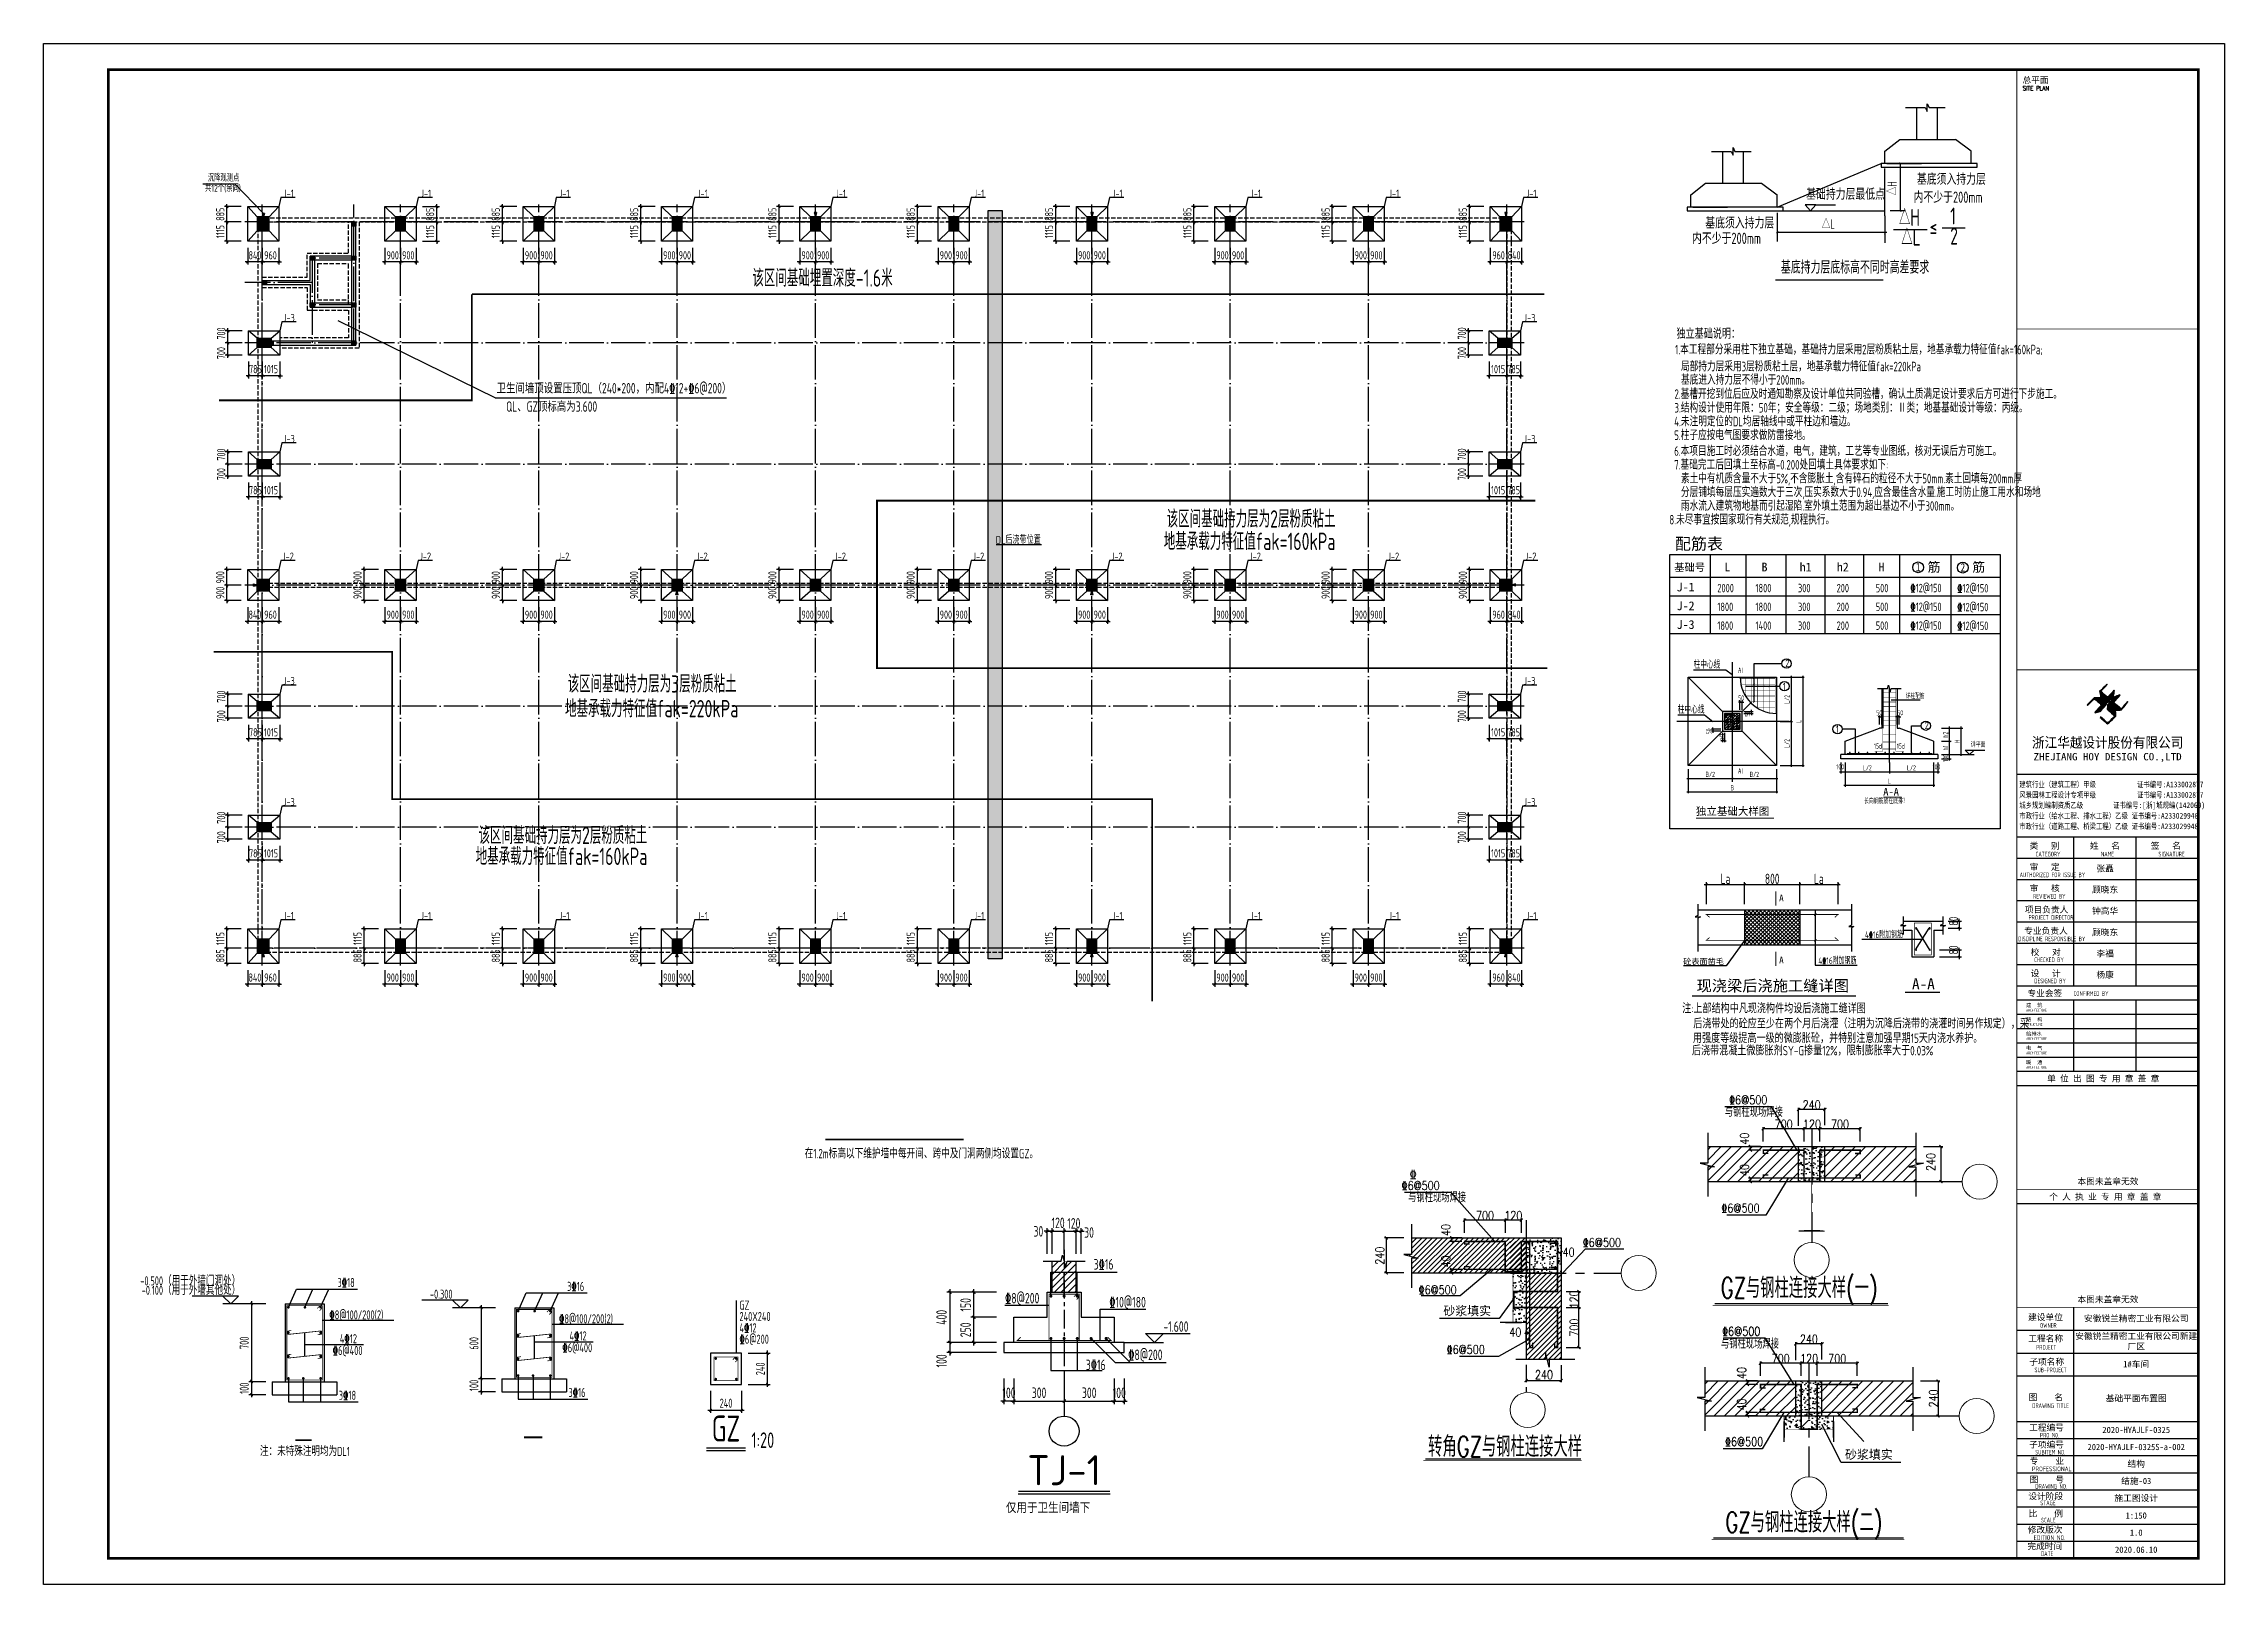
# Model space of a CAD drawing. Extents: x 293620 to 503924, y -252071 to 755100.
# Drawn here: x 366152 to 492302, y 561309 to 650409 of the extents above; entities that cross this region are included whole.
import ezdxf
from ezdxf.enums import TextEntityAlignment as Align

# ---------------------------------------------------------------- set-up
doc = ezdxf.new("R2010")
doc.units = 0
doc.header["$LTSCALE"] = 1000
doc.header["$MEASUREMENT"] = 0
for name, pattern in [('94', [0]), ('CENTER', [2, 1.25, -0.25, 0.25, -0.25]), ('CENTER2', [28.575, 19.05, -3.175, 3.175, -3.175]), ('DASH', [0.35, 0.25, -0.1]), ('DASHED', [0.75, 0.5, -0.25]), ('DOTE', [2.42, 2, -0.2, 0.02, -0.2])]:
    doc.linetypes.add(name, pattern=pattern)
doc.layers.get('Defpoints').update_dxf_attribs({"color": 250})
for name, color, linetype in [('1', 7, 'Continuous'), ('3', 3, 'Continuous'), ('33', 2, 'Continuous'), ('3T_BAR', 7, 'Continuous'), ('3T_WOOD', 21, 'Continuous'), ('AXIS', 171, 'Continuous'), ('AXIS_DE', 253, 'CENTER'), ('AXIS_DE_NUM', 7, 'Continuous'), ('BALCONY', 6, 'Continuous'), ('BASE_DE', 7, 'Continuous'), ('BASE_DE_DIM', 3, 'Continuous'), ('BASE_DE_NUM', 7, 'Continuous'), ('BASE_DE_REIN', 1, 'Continuous'), ('BASE_DE_TEXT', 7, 'Continuous'), ('BEAM', 4, 'DASHED'), ('BEAM_CON', 4, 'Continuous'), ('COLU', 253, 'Continuous'), ('COLU_DE', 7, 'Continuous'), ('COLU_DE_DIM', 3, 'Continuous'), ('COLU_DE_NUM', 7, 'Continuous'), ('COLU_DE_REIN', 1, 'Continuous'), ('COLU_DE_TEXT', 7, 'Continuous'), ('COLU_DIM', 3, 'Continuous'), ('COLU_HATCH', 251, 'Continuous'), ('dim', 7, 'Continuous'), ('DIM_SYMB', 171, 'Continuous'), ('DOTE', 14, 'DOTE'), ('LATRINE', 6, 'Continuous'), ('PUB_TEXT', 7, 'Continuous'), ('PUB_TITLE', 171, 'Continuous'), ('REIN', 1, 'Continuous'), ('S_SURFACE', 6, 'Continuous'), ('TEXT', 7, 'Continuous'), ('THICK', 6, 'Continuous'), ('THIN', 7, 'Continuous'), ('TK', 4, 'Continuous'), ('WALL_DE_HATCH', 254, 'Continuous'), ('WALL_DE_TH', 7, 'Continuous'), ('变更内容', 7, 'Continuous'), ('搅拌桩', 136, 'Continuous'), ('独立基础-TEXT', 7, 'Continuous'), ('表格', 7, 'Continuous'), ('轴线__尺寸数字', 253, 'Continuous')]:
    doc.layers.add(name, color=color, linetype=linetype)
doc.layers.add('尺寸线', color=7, linetype='Continuous', lineweight=13)
doc.styles.add('-宋体', font='', dxfattribs={"width": 0.8})
doc.styles.add('_HZTXT', font='txt.shx', dxfattribs={"width": 0.8, "bigfont": 'hztxt.shx'})
doc.styles.add('HT', font='simhei.ttf', dxfattribs={"width": 0.8})
doc.styles.add('HZ', font='rs.shx', dxfattribs={"width": 0.8, "bigfont": 'hztxt.shx'})
doc.styles.add('ROMANS', font='romans__.ttf', dxfattribs={"width": 0.65, "height": 231.275})
doc.styles.get("Standard").update_dxf_attribs({"font": 'gbenor.shx', "bigfont": 'gbcbig.shx'})
doc.styles.add('TSSD_Axis', font='Complex.shx', dxfattribs={"width": 0.7, "bigfont": 'hztxt.shx'})
doc.styles.add('TSSD_Dimension', font='Tssdeng.shx', dxfattribs={"width": 0.7, "bigfont": 'hztxt.shx'})
doc.styles.add('TSSD_Label', font='Tssdeng.shx', dxfattribs={"width": 0.7, "bigfont": 'hztxt.shx'})
doc.styles.add('TSSD_Norm', font='Tssdeng.shx', dxfattribs={"bigfont": 'hztxt.shx'})
doc.styles.add('TSSD_REIN', font='tssdeng.shx', dxfattribs={"width": 0.7, "bigfont": 'tssdchn.shx'})
doc.styles.add('Z10', font='romans.shx', dxfattribs={"width": 0.7, "height": 1000, "bigfont": 'hztxt.shx'})
doc.styles.add('Z3', font='txt.shx', dxfattribs={"width": 0.8, "height": 300, "bigfont": 'hztxt.shx'})
doc.styles.add('图签宋体', font='', dxfattribs={"height": 300})
doc.styles.add('图签黑体', font='simhei.ttf', dxfattribs={"height": 550})
doc.styles.add('宋体', font='', dxfattribs={"width": 0.8})
doc.styles.add('黑体', font='simhei.ttf', dxfattribs={"width": 0.8, "height": 3.5})
doc.styles.get('-宋体').set_extended_font_data('SimSun')
doc.styles.get('图签宋体').set_extended_font_data('NSimSun')
doc.styles.get('宋体').set_extended_font_data('SimSun')
doc.dimstyles.new('ISO-25_WS', dxfattribs={"dimtxt": 3, "dimasz": 100, "dimexe": 60, "dimexo": 0, "dimgap": 10, "dimtad": 1, "dimdec": 0, "dimdsep": 46, "dimtxsty": 'Z3', "dimblk1": 'ARCHTICK', "dimblk2": 'ARCHTICK', "dimsah": 1, "dimcen": 2.5, "dimclrd": 4, "dimclre": 4, "dimclrt": 7, "dimadec": 0, "dimazin": 0, "dimtfac": 1, "dimtdec": 4, "dimtmove": 2, "dimatfit": 3, "dimldrblk": 'ARCHTICK', "dimfxl": 0, "dimtolj": 1, "dimtzin": 0, "dimarcsym": 0})
doc.dimstyles.new('TSSD_100_100', dxfattribs={"dimtxt": 350, "dimasz": 100, "dimexe": 100, "dimexo": 250, "dimgap": 100, "dimtad": 1, "dimdec": 0, "dimzin": 0, "dimdsep": 46, "dimtxsty": 'TSSD_Dimension', "dimblk": 'ARCHTICK', "dimblk1": 'ARCHTICK', "dimblk2": 'ARCHTICK', "dimcen": 0, "dimdle": 100, "dimclrt": 7, "dimadec": 0, "dimazin": 0, "dimtfac": 1, "dimtdec": 0, "dimtix": 1, "dimtmove": 2, "dimatfit": 3, "dimfxl": 0, "dimtolj": 1, "dimtzin": 0, "dimarcsym": 0})
doc.dimstyles.new('TSSD_150_150', dxfattribs={"dimtxt": 475, "dimasz": 150, "dimexe": 150, "dimexo": 375, "dimgap": 150, "dimtad": 1, "dimdec": 0, "dimzin": 0, "dimdsep": 46, "dimtxsty": 'TSSD_Dimension', "dimblk": 'ARCHTICK', "dimcen": 0, "dimdle": 150, "dimclrt": 7, "dimadec": 0, "dimazin": 0, "dimtfac": 1, "dimtdec": 0, "dimtix": 1, "dimtmove": 2, "dimatfit": 3, "dimfxl": 0, "dimtolj": 1, "dimtzin": 0, "dimarcsym": 0})
doc.dimstyles.new('TSSD_20_150', dxfattribs={"dimtxt": 525, "dimasz": 150, "dimexe": 150, "dimexo": 375, "dimgap": 150, "dimtad": 1, "dimdec": 0, "dimlfac": 0.133333, "dimzin": 0, "dimdsep": 46, "dimtxsty": 'TSSD_Dimension', "dimblk": 'ARCHTICK', "dimblk1": 'ARCHTICK', "dimblk2": 'ARCHTICK', "dimcen": 0, "dimdle": 150, "dimclrt": 7, "dimadec": 0, "dimazin": 0, "dimtfac": 1, "dimtdec": 0, "dimtix": 1, "dimtmove": 2, "dimatfit": 3, "dimfxl": 0, "dimtolj": 1, "dimtzin": 0, "dimarcsym": 0})
doc.dimstyles.new('TSSD_30_200', dxfattribs={"dimtxt": 700, "dimasz": 200, "dimexe": 200, "dimexo": 500, "dimgap": 200, "dimtad": 1, "dimdec": 0, "dimlfac": 0.15, "dimzin": 0, "dimdsep": 46, "dimtxsty": 'TSSD_Dimension', "dimblk": 'ARCHTICK', "dimblk1": 'ARCHTICK', "dimblk2": 'ARCHTICK', "dimcen": 0, "dimdle": 200, "dimclrt": 7, "dimadec": 0, "dimazin": 0, "dimtfac": 1, "dimtdec": 0, "dimtix": 1, "dimtmove": 2, "dimatfit": 3, "dimfxl": 0, "dimtolj": 1, "dimtzin": 0, "dimarcsym": 0})

msp = doc.modelspace()

# ---------------------------------------------------------------- texts
at = {"layer": '3T_WOOD', "style": 'TSSD_REIN', "width": 0.7}
for s, height, p in [('J-1', 450, (380624.7, 641515.2)), ('J-1', 450, (388564.7, 641515.2)), ('J-1', 450, (396564.7, 641515.2)), ('J-1', 450, (404564.7, 641515.2)), ('J-1', 450, (412564.7, 641515.2)), ('J-1', 450, (420564.7, 641515.2)), ('J-1', 450, (428564.7, 641515.2)), ('J-1', 450, (436564.7, 641515.2)), ('J-1', 450, (444564.7, 641515.2)), ('J-1', 450, (452504.7, 641515.2)), ('该区间基础埋置深度-1.6米', 1000, (415267.7, 636353.7)), ('J-3', 450, (380679.7, 634330.2)), ('J-3', 450, (452449.7, 634330.2)), ('J-3', 450, (380679.7, 627330.2)), ('J-3', 450, (452449.7, 627330.2)), ('该区间基础持力层为2层粉质粘土', 1000, (440881.3, 622423.2)), ('DL后浇带位置', 450, (423834.1, 621483.9)), ('地基承载力特征值fak=160kPa', 1000, (440881.3, 621124.9)), ('J-2', 450, (380624.7, 620530.2)), ('J-2', 450, (388564.7, 620530.2)), ('J-2', 450, (396564.7, 620530.2)), ('J-2', 450, (404564.7, 620530.2)), ('J-2', 450, (412564.7, 620530.2)), ('J-2', 450, (420564.7, 620530.2)), ('J-2', 450, (428564.7, 620530.2)), ('J-2', 450, (436564.7, 620530.2)), ('J-2', 450, (444564.7, 620530.2)), ('J-2', 450, (452504.7, 620530.2)), ('J-3', 450, (380679.7, 613330.2)), ('该区间基础持力层为3层粉质粘土', 1000, (406246.1, 612881.2)), ('J-3', 450, (452449.7, 613330.2)), ('地基承载力特征值fak=220kPa', 1000, (406341.5, 611452.4)), ('J-3', 450, (380679.7, 606330.2)), ('J-3', 450, (452449.7, 606330.2)), ('该区间基础持力层为2层粉质粘土', 1000, (401075.7, 604121.2)), ('地基承载力特征值fak=160kPa', 1000, (401075.7, 602910.1)), ('J-1', 450, (380624.7, 599745.2)), ('J-1', 450, (388564.7, 599745.2)), ('J-1', 450, (396564.7, 599745.2)), ('J-1', 450, (404564.7, 599745.2)), ('J-1', 450, (412564.7, 599745.2)), ('J-1', 450, (420564.7, 599745.2)), ('J-1', 450, (428564.7, 599745.2)), ('J-1', 450, (436564.7, 599745.2)), ('J-1', 450, (444564.7, 599745.2)), ('J-1', 450, (452504.7, 599745.2))]:
    msp.add_text(s, height=height, dxfattribs=at).set_placement(p, align=Align.RIGHT)
at = {"layer": 'BALCONY', "style": 'TSSD_REIN', "width": 0.7}
for s, p in [('卫生间墙顶设置压顶QL（240*200，内配4\x8412+\x846@200）', (392353.2, 630182.6)), ('QL、GZ顶标高为3.600', (392909.4, 629120.3))]:
    msp.add_text(s, height=600, rotation=360, dxfattribs=at).set_placement(p)
at = {"layer": 'COLU_DE_NUM', "style": 'TSSD_Label', "width": 0.7}
msp.add_text('GZ', height=1500, dxfattribs=at).set_placement((405627, 570323.6), align=Align.MIDDLE)
msp.add_text('1:20', height=900, dxfattribs=at).set_placement((407097, 569198.6))
at = {"layer": 'COLU_DE_TEXT', "style": 'TSSD_REIN', "width": 0.7}
for s, p in [('240X240', (406402, 576537.4)), ('GZ', (406402, 577193.6)), ('4\x8412', (406402, 575881.1)), ('\x846@200', (406402, 575224.9))]:
    msp.add_text(s, height=525, dxfattribs=at).set_placement(p)
at = {"layer": 'PUB_TEXT'}
for s, height, style, width, p in [('共12个(余同)', 400, 'TSSD_REIN', 0.7, (375484, 641843.1)), ('沉降观测点', 400, 'TSSD_REIN', 0.7, (375653.8, 642435.6)), ('1', 488.7, '-宋体', 0.8, (474456.1, 619893.9)), ('2', 488.7, '-宋体', 0.8, (477041.3, 619878.5))]:
    msp.add_text(s, height=height, dxfattribs=dict(at, style=style, width=width)).set_placement(p)
at = {"layer": 'PUB_TEXT', "style": '-宋体'}
for s, height, p in [('配筋表', 678.82, (461906.9, 621499.2)), ('基础号', 434.44, (461372.7, 620139)), ('筋', 543.1, (475505.8, 620150)), ('筋', 543.1, (478091, 620150))]:
    msp.add_text(s, height=height, dxfattribs=at).set_placement(p, align=Align.MIDDLE)
for s, height, p in [('L', 509.1, (463380.2, 619886.7)), ('B', 509.1, (465526.9, 619886.7)), ('h1', 509.11, (467731.1, 619886.7)), ('h2', 509.11, (469880.9, 619886.7)), ('H', 509.1, (472292.3, 619886.7)), ('J-1', 509.11, (460614.5, 618731.5)), ('J-2', 509.11, (460614.5, 617645.4)), ('J-3', 509.11, (460614.5, 616559.3))]:
    msp.add_text(s, height=height, dxfattribs=at).set_placement(p)
at = {"layer": 'PUB_TEXT', "linetype": 'Continuous', "style": 'TSSD_REIN', "width": 0.75}
for s, p in [('2000', (462972.1, 618679.4)), ('1800', (465180.7, 618679.4)), ('300', (467635.6, 618679.4)), ('200', (469870.3, 618679.4)), ('500', (472133, 618679.4)), ('1800', (462972.1, 617593.3)), ('1800', (462972.1, 616507.1)), ('1800', (465180.7, 617593.3)), ('1400', (465180.7, 616507.1)), ('300', (467635.6, 617593.3)), ('300', (467635.6, 616507.1)), ('200', (469870.3, 617593.3)), ('200', (469870.3, 616507.1)), ('500', (472133, 617593.3)), ('500', (472133, 616507.1))]:
    msp.add_text(s, height=488.75, dxfattribs=at).set_placement(p)
for p in [(475036.1, 618930.7), (475036.1, 617844.6), (477745, 618915.8), (477745, 617829.7), (475036.1, 616758.5), (477745, 616743.5)]:
    msp.add_text('\x8412@150', height=488.75, dxfattribs=at).set_placement(p, align=Align.MIDDLE)
at = {"layer": '变更内容', "color": 3, "linetype": 'Continuous', "style": '宋体', "width": 0.7}
msp.add_text('独立基础说明：', height=535.5, dxfattribs=at).set_placement((460609.3, 633398.4))
at = {"layer": '轴线__尺寸数字', "color": 2, "style": 'TSSD_REIN', "width": 0.7}
for s, p in [('1.本工程部分采用柱下独立基础，基础持力层采用2层粉质粘土层，地基承载力特征值fak=160kPa;', (460529.7, 632441.9)), ('局部持力层采用3层粉质粘土层，地基承载力特征值fak=220kPa', (460868.2, 631460.9)), ('基底进入持力层不得小于200mm。', (460868.2, 630685.5)), ('2.基槽开挖到位后应及时通知勘察及设计单位共同验槽，确认土质满足设计要求后方可进行下步施工。', (460491.8, 629868.9)), ('3.结构设计使用年限：50年；安全等级：二级；场地类别：Ⅱ类；地基基础设计等级：丙级。', (460491.8, 629075.3)), ('4.未注明定位的DL均居轴线中或平柱边和墙边。', (460477.3, 628279.8)), ('5.柱子应按电气图要求做防雷接地。', (460477.3, 627486.2)), ('6.本项目施工时必须结合水道，电气，建筑，工艺等专业图纸，核对无误后方可施工。', (460477.3, 626570.9)), ('7.基础完工后回填土至标高-0.200处回填土具体要求如下:', (460477.3, 625777.4)), ('分层铺填每层压实遍数大于三次,压实系数大于0.94,应含最佳含水量.施工时防止施工用水和场地', (460866.9, 624190.2)), ('素土中有机质含量不大于5%%%,不含膨胀土,含有碎石的粒径不大于50mm.素土回填每200mm厚', (460866.9, 624983.8)), ('8.未尽事宜按国家现行有关规范,规程执行。', (460198.5, 622603.1)), ('雨水流入建筑物地基而引起湿陷.室外填土范围为超出基边不小于300mm。', (460866.9, 623396.7))]:
    msp.add_text(s, height=550.8, rotation=0, dxfattribs=at).set_placement(p)
msp.add_text('在1.2m标高以下维护墙中每开间、跨中及门洞两侧均设置GZ。', height=550, dxfattribs=at).set_placement((410177.1, 585943.7))

# ---------------------------------------------------------------- blocks, each defined once
blk = doc.blocks.new('_ArchTick')
at = {"color": 0, "linetype": 'ByBlock', "const_width": 0.4}
blk.add_lwpolyline([(-0.5, -0.5), (0.5, 0.5)], dxfattribs=at)
blk = doc.blocks.new('*D195')
at = {"color": 4, "lineweight": -2}
for p, q in [((-109949, 774801), (-109949, 775425)), ((-109049, 775365), (-109949, 775365)), ((-109049, 774829), (-109049, 775425))]:
    blk.add_line(p, q, dxfattribs=at)
at = {"layer": 'Defpoints', "color": 0}
for p in [(-109949, 775365), (-109049, 774829), (-109949, 774801)]:
    blk.add_point(p, dxfattribs=at)
at = {"color": 4, "lineweight": -2, "xscale": 100, "yscale": 100, "zscale": 100, "rotation": 180}
blk.add_blockref('_ArchTick', (-109949, 775365), dxfattribs=at)
at = {"color": 4, "lineweight": -2, "xscale": 100, "yscale": 100, "zscale": 100}
blk.add_blockref('_ArchTick', (-109049, 775365), dxfattribs=at)
at = {"color": 7, "insert": (-109499, 775525), "char_height": 300, "attachment_point": 5, "style": 'Z3'}
blk.add_mtext('\\A1;240', dxfattribs=at)
blk = doc.blocks.new('*D196')
at = {"color": 4, "lineweight": -2}
for p, q in [((-111252, 774096), (-111659, 774096)), ((-111599, 773974), (-111599, 774096)), ((-111252, 773974), (-111659, 773974))]:
    blk.add_line(p, q, dxfattribs=at)
at = {"layer": 'Defpoints', "color": 0}
for p in [(-111599, 774096), (-111252, 774096), (-111252, 773974)]:
    blk.add_point(p, dxfattribs=at)
at = {"color": 4, "lineweight": -2, "xscale": 100, "yscale": 100, "zscale": 100}
for p, rotation in [((-111599, 774096), 90), ((-111599, 773974), 270)]:
    blk.add_blockref('_ArchTick', p, dxfattribs=dict(at, rotation=rotation))
at = {"color": 7, "insert": (-111799, 774366), "char_height": 300, "attachment_point": 5, "rotation": 90, "style": 'Z3'}
blk.add_mtext('\\A1;40', dxfattribs=at)
blk = doc.blocks.new('*D197')
at = {"color": 4, "lineweight": -2}
for p, q in [((-109762, 774266), (-109762, 774763)), ((-109216, 774703), (-109762, 774703)), ((-109216, 774266), (-109216, 774763))]:
    blk.add_line(p, q, dxfattribs=at)
at = {"layer": 'Defpoints', "color": 0}
for p in [(-109762, 774703), (-109762, 774266), (-109216, 774266)]:
    blk.add_point(p, dxfattribs=at)
at = {"color": 4, "lineweight": -2, "xscale": 100, "yscale": 100, "zscale": 100, "rotation": 180}
blk.add_blockref('_ArchTick', (-109762, 774703), dxfattribs=at)
at = {"color": 4, "lineweight": -2, "xscale": 100, "yscale": 100, "zscale": 100}
blk.add_blockref('_ArchTick', (-109216, 774703), dxfattribs=at)
at = {"color": 7, "insert": (-109489, 774863), "char_height": 300, "attachment_point": 5, "style": 'Z3'}
blk.add_mtext('\\A1;120', dxfattribs=at)
blk = doc.blocks.new('*D198')
at = {"color": 4, "lineweight": -2}
for p, q in [((-111157, 774266), (-111157, 774763)), ((-109762, 774703), (-111157, 774703)), ((-109762, 774266), (-109762, 774763))]:
    blk.add_line(p, q, dxfattribs=at)
at = {"layer": 'Defpoints', "color": 0}
for p in [(-111157, 774703), (-111157, 774266), (-109762, 774266)]:
    blk.add_point(p, dxfattribs=at)
at = {"color": 4, "lineweight": -2, "xscale": 100, "yscale": 100, "zscale": 100, "rotation": 180}
blk.add_blockref('_ArchTick', (-111157, 774703), dxfattribs=at)
at = {"color": 4, "lineweight": -2, "xscale": 100, "yscale": 100, "zscale": 100}
blk.add_blockref('_ArchTick', (-109762, 774703), dxfattribs=at)
at = {"color": 7, "insert": (-110460, 774863), "char_height": 300, "attachment_point": 5, "style": 'Z3'}
blk.add_mtext('\\A1;700', dxfattribs=at)
blk = doc.blocks.new('*D199')
at = {"color": 4, "lineweight": -2}
for p, q in [((-109216, 774266), (-109216, 774763)), ((-107841, 774703), (-109216, 774703)), ((-107841, 774266), (-107841, 774763))]:
    blk.add_line(p, q, dxfattribs=at)
at = {"layer": 'Defpoints', "color": 0}
for p in [(-109216, 774703), (-109216, 774266), (-107841, 774266)]:
    blk.add_point(p, dxfattribs=at)
at = {"color": 4, "lineweight": -2, "xscale": 100, "yscale": 100, "zscale": 100, "rotation": 180}
blk.add_blockref('_ArchTick', (-109216, 774703), dxfattribs=at)
at = {"color": 4, "lineweight": -2, "xscale": 100, "yscale": 100, "zscale": 100}
blk.add_blockref('_ArchTick', (-107841, 774703), dxfattribs=at)
at = {"color": 7, "insert": (-108529, 774863), "char_height": 300, "attachment_point": 5, "style": 'Z3'}
blk.add_mtext('\\A1;700', dxfattribs=at)
blk = doc.blocks.new('*D200')
at = {"color": 4, "lineweight": -2}
for p, q in [((-111252, 773019), (-111659, 773019)), ((-111252, 772896), (-111659, 772896)), ((-111599, 772896), (-111599, 773019))]:
    blk.add_line(p, q, dxfattribs=at)
at = {"layer": 'Defpoints', "color": 0}
for p in [(-111599, 773019), (-111252, 773019), (-111252, 772896)]:
    blk.add_point(p, dxfattribs=at)
at = {"color": 4, "lineweight": -2, "xscale": 100, "yscale": 100, "zscale": 100}
for p, rotation in [((-111599, 773019), 90), ((-111599, 772896), 270)]:
    blk.add_blockref('_ArchTick', p, dxfattribs=dict(at, rotation=rotation))
at = {"color": 7, "insert": (-111799, 773289), "char_height": 300, "attachment_point": 5, "rotation": 90, "style": 'Z3'}
blk.add_mtext('\\A1;40', dxfattribs=at)
blk = doc.blocks.new('*D201')
at = {"color": 4, "lineweight": -2}
for p, q in [((-105672, 774096), (-105016, 774096)), ((-105076, 774096), (-105076, 772896)), ((-105672, 772896), (-105016, 772896))]:
    blk.add_line(p, q, dxfattribs=at)
at = {"layer": 'Defpoints', "color": 0}
for p in [(-105672, 774096), (-105672, 772896), (-105076, 772896)]:
    blk.add_point(p, dxfattribs=at)
at = {"color": 4, "lineweight": -2, "xscale": 100, "yscale": 100, "zscale": 100}
for p, rotation in [((-105076, 774096), 90), ((-105076, 772896), 270)]:
    blk.add_blockref('_ArchTick', p, dxfattribs=dict(at, rotation=rotation))
at = {"color": 7, "insert": (-105425, 773567), "char_height": 300, "attachment_point": 5, "rotation": 90, "style": 'Z3'}
blk.add_mtext('\\A1;240', dxfattribs=at)
blk = doc.blocks.new('*D209')
at = {"color": 4, "lineweight": -2}
for p, q in [((-237803, 649417), (-237803, 648817)), ((-237803, 648877), (-236603, 648877)), ((-236603, 649408), (-236603, 648817))]:
    blk.add_line(p, q, dxfattribs=at)
at = {"layer": 'Defpoints', "color": 0}
for p in [(-237803, 649417), (-236603, 649408), (-236603, 648877)]:
    blk.add_point(p, dxfattribs=at)
at = {"color": 4, "lineweight": -2, "xscale": 100, "yscale": 100, "zscale": 100, "rotation": 180}
blk.add_blockref('_ArchTick', (-237803, 648877), dxfattribs=at)
at = {"color": 4, "lineweight": -2, "xscale": 100, "yscale": 100, "zscale": 100}
blk.add_blockref('_ArchTick', (-236603, 648877), dxfattribs=at)
at = {"color": 7, "insert": (-237190, 649076), "char_height": 300, "attachment_point": 5, "style": 'Z3'}
blk.add_mtext('\\A1;240', dxfattribs=at)
blk = doc.blocks.new('*D210')
at = {"color": 4, "lineweight": -2}
for p, q in [((-241993, 653759), (-242649, 653759)), ((-242589, 653759), (-242589, 652558)), ((-241993, 652558), (-242649, 652558))]:
    blk.add_line(p, q, dxfattribs=at)
at = {"layer": 'Defpoints', "color": 0}
for p in [(-241993, 653759), (-242589, 652558), (-241993, 652558)]:
    blk.add_point(p, dxfattribs=at)
at = {"color": 4, "lineweight": -2, "xscale": 100, "yscale": 100, "zscale": 100}
for p, rotation in [((-242589, 653759), 90), ((-242589, 652558), 270)]:
    blk.add_blockref('_ArchTick', p, dxfattribs=dict(at, rotation=rotation))
at = {"color": 7, "insert": (-242812, 653151), "char_height": 300, "attachment_point": 5, "rotation": 90, "style": 'Z3'}
blk.add_mtext('\\A1;240', dxfattribs=at)
blk = doc.blocks.new('*D211')
at = {"color": 4, "lineweight": -2}
for p, q in [((-239906, 653929), (-239906, 654425)), ((-238511, 654365), (-239906, 654365)), ((-238511, 653929), (-238511, 654425))]:
    blk.add_line(p, q, dxfattribs=at)
at = {"layer": 'Defpoints', "color": 0}
for p in [(-239906, 654365), (-239906, 653929), (-238511, 653929)]:
    blk.add_point(p, dxfattribs=at)
at = {"color": 4, "lineweight": -2, "xscale": 100, "yscale": 100, "zscale": 100, "rotation": 180}
blk.add_blockref('_ArchTick', (-239906, 654365), dxfattribs=at)
at = {"color": 4, "lineweight": -2, "xscale": 100, "yscale": 100, "zscale": 100}
blk.add_blockref('_ArchTick', (-238511, 654365), dxfattribs=at)
at = {"color": 7, "insert": (-239208, 654525), "char_height": 300, "attachment_point": 5, "style": 'Z3'}
blk.add_mtext('\\A1;700', dxfattribs=at)
blk = doc.blocks.new('*D212')
at = {"color": 4, "lineweight": -2}
for p, q in [((-238511, 653929), (-238511, 654425)), ((-237965, 654365), (-238511, 654365)), ((-237965, 653929), (-237965, 654425))]:
    blk.add_line(p, q, dxfattribs=at)
at = {"layer": 'Defpoints', "color": 0}
for p in [(-238511, 654365), (-238511, 653929), (-237965, 653929)]:
    blk.add_point(p, dxfattribs=at)
at = {"color": 4, "lineweight": -2, "xscale": 100, "yscale": 100, "zscale": 100, "rotation": 180}
blk.add_blockref('_ArchTick', (-238511, 654365), dxfattribs=at)
at = {"color": 4, "lineweight": -2, "xscale": 100, "yscale": 100, "zscale": 100}
blk.add_blockref('_ArchTick', (-237965, 654365), dxfattribs=at)
at = {"color": 7, "insert": (-238238, 654525), "char_height": 300, "attachment_point": 5, "style": 'Z3'}
blk.add_mtext('\\A1;120', dxfattribs=at)
blk = doc.blocks.new('*D213')
at = {"color": 4, "lineweight": -2}
for p, q in [((-240001, 653759), (-240408, 653759)), ((-240001, 653636), (-240408, 653636)), ((-240348, 653636), (-240348, 653759))]:
    blk.add_line(p, q, dxfattribs=at)
at = {"layer": 'Defpoints', "color": 0}
for p in [(-240348, 653759), (-240001, 653759), (-240001, 653636)]:
    blk.add_point(p, dxfattribs=at)
at = {"color": 4, "lineweight": -2, "xscale": 100, "yscale": 100, "zscale": 100}
for p, rotation in [((-240348, 653759), 90), ((-240348, 653636), 270)]:
    blk.add_blockref('_ArchTick', p, dxfattribs=dict(at, rotation=rotation))
at = {"color": 7, "insert": (-240548, 654029), "char_height": 300, "attachment_point": 5, "rotation": 90, "style": 'Z3'}
blk.add_mtext('\\A1;40', dxfattribs=at)
blk = doc.blocks.new('*D214')
at = {"color": 4, "lineweight": -2}
for p, q in [((-236433, 651377), (-235937, 651377)), ((-235997, 650002), (-235997, 651377)), ((-236433, 650002), (-235937, 650002))]:
    blk.add_line(p, q, dxfattribs=at)
at = {"layer": 'Defpoints', "color": 0}
for p in [(-236433, 651377), (-235997, 651377), (-236433, 650002)]:
    blk.add_point(p, dxfattribs=at)
at = {"color": 4, "lineweight": -2, "xscale": 100, "yscale": 100, "zscale": 100}
for p, rotation in [((-235997, 651377), 90), ((-235997, 650002), 270)]:
    blk.add_blockref('_ArchTick', p, dxfattribs=dict(at, rotation=rotation))
at = {"color": 7, "insert": (-236157, 650689), "char_height": 300, "attachment_point": 5, "rotation": 90, "style": 'Z3'}
blk.add_mtext('\\A1;700', dxfattribs=at)
blk = doc.blocks.new('*D215')
at = {"color": 4, "lineweight": -2}
for p, q in [((-236433, 651923), (-235937, 651923)), ((-235997, 651377), (-235997, 651923)), ((-236433, 651377), (-235937, 651377))]:
    blk.add_line(p, q, dxfattribs=at)
at = {"layer": 'Defpoints', "color": 0}
for p in [(-236433, 651923), (-235997, 651923), (-236433, 651377)]:
    blk.add_point(p, dxfattribs=at)
at = {"color": 4, "lineweight": -2, "xscale": 100, "yscale": 100, "zscale": 100}
for p, rotation in [((-235997, 651923), 90), ((-235997, 651377), 270)]:
    blk.add_blockref('_ArchTick', p, dxfattribs=dict(at, rotation=rotation))
at = {"color": 7, "insert": (-236157, 651650), "char_height": 300, "attachment_point": 5, "rotation": 90, "style": 'Z3'}
blk.add_mtext('\\A1;120', dxfattribs=at)
blk = doc.blocks.new('*D216')
at = {"color": 4, "lineweight": -2}
for p, q in [((-236726, 652912), (-236726, 653320)), ((-236726, 653260), (-236603, 653260)), ((-236603, 652912), (-236603, 653320))]:
    blk.add_line(p, q, dxfattribs=at)
at = {"layer": 'Defpoints', "color": 0}
for p in [(-236603, 653260), (-236726, 652912), (-236603, 652912)]:
    blk.add_point(p, dxfattribs=at)
at = {"color": 4, "lineweight": -2, "xscale": 100, "yscale": 100, "zscale": 100, "rotation": 180}
blk.add_blockref('_ArchTick', (-236726, 653260), dxfattribs=at)
at = {"color": 4, "lineweight": -2, "xscale": 100, "yscale": 100, "zscale": 100}
blk.add_blockref('_ArchTick', (-236603, 653260), dxfattribs=at)
at = {"color": 7, "insert": (-236350, 653269), "char_height": 300, "attachment_point": 5, "style": 'Z3'}
blk.add_mtext('\\A1;40', dxfattribs=at)
blk = doc.blocks.new('*D217')
at = {"color": 4, "lineweight": -2}
for p, q in [((-240001, 652681), (-240408, 652681)), ((-240001, 652559), (-240408, 652559)), ((-240348, 652559), (-240348, 652681))]:
    blk.add_line(p, q, dxfattribs=at)
at = {"layer": 'Defpoints', "color": 0}
for p in [(-240348, 652681), (-240001, 652681), (-240001, 652559)]:
    blk.add_point(p, dxfattribs=at)
at = {"color": 4, "lineweight": -2, "xscale": 100, "yscale": 100, "zscale": 100}
for p, rotation in [((-240348, 652681), 90), ((-240348, 652559), 270)]:
    blk.add_blockref('_ArchTick', p, dxfattribs=dict(at, rotation=rotation))
at = {"color": 7, "insert": (-240548, 652951), "char_height": 300, "attachment_point": 5, "rotation": 90, "style": 'Z3'}
blk.add_mtext('\\A1;40', dxfattribs=at)
blk = doc.blocks.new('*D218')
at = {"color": 4, "lineweight": -2}
for p, q in [((-237803, 650178), (-237803, 650585)), ((-237803, 650525), (-237681, 650525)), ((-237681, 650178), (-237681, 650585))]:
    blk.add_line(p, q, dxfattribs=at)
at = {"layer": 'Defpoints', "color": 0}
for p in [(-237803, 650178), (-237681, 650525), (-237681, 650178)]:
    blk.add_point(p, dxfattribs=at)
at = {"color": 4, "lineweight": -2, "xscale": 100, "yscale": 100, "zscale": 100, "rotation": 180}
blk.add_blockref('_ArchTick', (-237803, 650525), dxfattribs=at)
at = {"color": 4, "lineweight": -2, "xscale": 100, "yscale": 100, "zscale": 100}
blk.add_blockref('_ArchTick', (-237681, 650525), dxfattribs=at)
at = {"color": 7, "insert": (-238168, 650535), "char_height": 300, "attachment_point": 5, "style": 'Z3'}
blk.add_mtext('\\A1;40', dxfattribs=at)
blk = doc.blocks.new('*D202')
at = {"color": 4, "lineweight": -2}
for p, q in [((-221003, 672802), (-220347, 672802)), ((-220407, 672802), (-220407, 671602)), ((-221003, 671602), (-220347, 671602))]:
    blk.add_line(p, q, dxfattribs=at)
at = {"layer": 'Defpoints', "color": 0}
for p in [(-221003, 672802), (-221003, 671602), (-220407, 671602)]:
    blk.add_point(p, dxfattribs=at)
at = {"color": 4, "lineweight": -2, "xscale": 100, "yscale": 100, "zscale": 100}
for p, rotation in [((-220407, 672802), 90), ((-220407, 671602), 270)]:
    blk.add_blockref('_ArchTick', p, dxfattribs=dict(at, rotation=rotation))
at = {"color": 7, "insert": (-220567, 672202), "char_height": 300, "attachment_point": 5, "rotation": 90, "style": 'Z3'}
blk.add_mtext('\\A1;240', dxfattribs=at)
blk = doc.blocks.new('*D203')
at = {"color": 4, "lineweight": -2}
for p, q in [((-225280, 673507), (-225280, 674130)), ((-224380, 674070), (-225280, 674070)), ((-224380, 673535), (-224380, 674130))]:
    blk.add_line(p, q, dxfattribs=at)
at = {"layer": 'Defpoints', "color": 0}
for p in [(-225280, 674070), (-225280, 673507), (-224380, 673535)]:
    blk.add_point(p, dxfattribs=at)
at = {"color": 4, "lineweight": -2, "xscale": 100, "yscale": 100, "zscale": 100, "rotation": 180}
blk.add_blockref('_ArchTick', (-225280, 674070), dxfattribs=at)
at = {"color": 4, "lineweight": -2, "xscale": 100, "yscale": 100, "zscale": 100}
blk.add_blockref('_ArchTick', (-224380, 674070), dxfattribs=at)
at = {"color": 7, "insert": (-224830, 674230), "char_height": 300, "attachment_point": 5, "style": 'Z3'}
blk.add_mtext('\\A1;240', dxfattribs=at)
blk = doc.blocks.new('*D204')
at = {"color": 4, "lineweight": -2}
for p, q in [((-226583, 672802), (-226990, 672802)), ((-226583, 672679), (-226990, 672679)), ((-226930, 672679), (-226930, 672802))]:
    blk.add_line(p, q, dxfattribs=at)
at = {"layer": 'Defpoints', "color": 0}
for p in [(-226930, 672802), (-226583, 672802), (-226583, 672679)]:
    blk.add_point(p, dxfattribs=at)
at = {"color": 4, "lineweight": -2, "xscale": 100, "yscale": 100, "zscale": 100}
for p, rotation in [((-226930, 672802), 90), ((-226930, 672679), 270)]:
    blk.add_blockref('_ArchTick', p, dxfattribs=dict(at, rotation=rotation))
at = {"color": 7, "insert": (-227130, 673072), "char_height": 300, "attachment_point": 5, "rotation": 90, "style": 'Z3'}
blk.add_mtext('\\A1;40', dxfattribs=at)
blk = doc.blocks.new('*D205')
at = {"color": 4, "lineweight": -2}
for p, q in [((-225093, 672972), (-225093, 673468)), ((-224547, 673408), (-225093, 673408)), ((-224547, 672972), (-224547, 673468))]:
    blk.add_line(p, q, dxfattribs=at)
at = {"layer": 'Defpoints', "color": 0}
for p in [(-225093, 673408), (-225093, 672972), (-224547, 672972)]:
    blk.add_point(p, dxfattribs=at)
at = {"color": 4, "lineweight": -2, "xscale": 100, "yscale": 100, "zscale": 100, "rotation": 180}
blk.add_blockref('_ArchTick', (-225093, 673408), dxfattribs=at)
at = {"color": 4, "lineweight": -2, "xscale": 100, "yscale": 100, "zscale": 100}
blk.add_blockref('_ArchTick', (-224547, 673408), dxfattribs=at)
at = {"color": 7, "insert": (-224820, 673568), "char_height": 300, "attachment_point": 5, "style": 'Z3'}
blk.add_mtext('\\A1;120', dxfattribs=at)
blk = doc.blocks.new('*D206')
at = {"color": 4, "lineweight": -2}
for p, q in [((-226488, 672972), (-226488, 673468)), ((-225093, 673408), (-226488, 673408)), ((-225093, 672972), (-225093, 673468))]:
    blk.add_line(p, q, dxfattribs=at)
at = {"layer": 'Defpoints', "color": 0}
for p in [(-226488, 673408), (-226488, 672972), (-225093, 672972)]:
    blk.add_point(p, dxfattribs=at)
at = {"color": 4, "lineweight": -2, "xscale": 100, "yscale": 100, "zscale": 100, "rotation": 180}
blk.add_blockref('_ArchTick', (-226488, 673408), dxfattribs=at)
at = {"color": 4, "lineweight": -2, "xscale": 100, "yscale": 100, "zscale": 100}
blk.add_blockref('_ArchTick', (-225093, 673408), dxfattribs=at)
at = {"color": 7, "insert": (-225791, 673568), "char_height": 300, "attachment_point": 5, "style": 'Z3'}
blk.add_mtext('\\A1;700', dxfattribs=at)
blk = doc.blocks.new('*D207')
at = {"color": 4, "lineweight": -2}
for p, q in [((-224547, 672972), (-224547, 673468)), ((-223172, 673408), (-224547, 673408)), ((-223172, 672972), (-223172, 673468))]:
    blk.add_line(p, q, dxfattribs=at)
at = {"layer": 'Defpoints', "color": 0}
for p in [(-224547, 673408), (-224547, 672972), (-223172, 672972)]:
    blk.add_point(p, dxfattribs=at)
at = {"color": 4, "lineweight": -2, "xscale": 100, "yscale": 100, "zscale": 100, "rotation": 180}
blk.add_blockref('_ArchTick', (-224547, 673408), dxfattribs=at)
at = {"color": 4, "lineweight": -2, "xscale": 100, "yscale": 100, "zscale": 100}
blk.add_blockref('_ArchTick', (-223172, 673408), dxfattribs=at)
at = {"color": 7, "insert": (-223859, 673568), "char_height": 300, "attachment_point": 5, "style": 'Z3'}
blk.add_mtext('\\A1;700', dxfattribs=at)
blk = doc.blocks.new('*D208')
at = {"color": 4, "lineweight": -2}
for p, q in [((-226583, 671725), (-226990, 671725)), ((-226583, 671602), (-226990, 671602)), ((-226930, 671602), (-226930, 671725))]:
    blk.add_line(p, q, dxfattribs=at)
at = {"layer": 'Defpoints', "color": 0}
for p in [(-226930, 671725), (-226583, 671725), (-226583, 671602)]:
    blk.add_point(p, dxfattribs=at)
at = {"color": 4, "lineweight": -2, "xscale": 100, "yscale": 100, "zscale": 100}
for p, rotation in [((-226930, 671725), 90), ((-226930, 671602), 270)]:
    blk.add_blockref('_ArchTick', p, dxfattribs=dict(at, rotation=rotation))
at = {"color": 7, "insert": (-227130, 671995), "char_height": 300, "attachment_point": 5, "rotation": 90, "style": 'Z3'}
blk.add_mtext('\\A1;40', dxfattribs=at)
blk = doc.blocks.new('*D219')
at = {"layer": 'Defpoints', "color": 0}
for p in [(-111938, -325189), (-111938, -325983), (-111788, -325189)]:
    blk.add_point(p, dxfattribs=at)
at = {"layer": 'dim', "color": 0, "lineweight": -2}
for p, q in [((-111938, -325983), (-112038, -325983)), ((-111938, -325439), (-111938, -326083)), ((-111788, -325983), (-111938, -325983)), ((-111788, -325439), (-111788, -326083)), ((-111788, -325983), (-111688, -325983))]:
    blk.add_line(p, q, dxfattribs=at)
at = {"layer": 'dim', "color": 0, "lineweight": -2, "xscale": 100, "yscale": 100, "zscale": 100}
blk.add_blockref('_ArchTick', (-111938, -325983), dxfattribs=at)
at = {"layer": 'dim', "color": 0, "lineweight": -2, "xscale": 100, "yscale": 100, "zscale": 100, "rotation": 180}
blk.add_blockref('_ArchTick', (-111788, -325983), dxfattribs=at)
at = {"layer": 'dim', "color": 7, "insert": (-111938, -325708), "char_height": 350, "attachment_point": 5, "style": 'TSSD_Dimension'}
blk.add_mtext('\\A1;50', dxfattribs=at)
blk = doc.blocks.new('*D220')
at = {"layer": 'Defpoints', "color": 0}
for p in [(-112586, -325339), (-111788, -325189), (-111788, -325339)]:
    blk.add_point(p, dxfattribs=at)
at = {"layer": 'dim', "color": 0, "lineweight": -2}
for p, q in [((-112038, -325189), (-112686, -325189)), ((-112038, -325339), (-112686, -325339)), ((-112586, -325189), (-112586, -325089)), ((-112586, -325189), (-112586, -325339)), ((-112586, -325339), (-112586, -325439))]:
    blk.add_line(p, q, dxfattribs=at)
at = {"layer": 'dim', "color": 0, "lineweight": -2, "xscale": 100, "yscale": 100, "zscale": 100}
for p, rotation in [((-112586, -325189), 270), ((-112586, -325339), 90)]:
    blk.add_blockref('_ArchTick', p, dxfattribs=dict(at, rotation=rotation))
at = {"layer": 'dim', "color": 7, "insert": (-112861, -325345), "char_height": 350, "attachment_point": 5, "rotation": 90, "style": 'TSSD_Dimension'}
blk.add_mtext('\\A1;50', dxfattribs=at)
blk = doc.blocks.new('*D221')
at = {"layer": 'Defpoints', "color": 0}
for p in [(-110588, -323350), (-110738, -324139), (-110588, -324139)]:
    blk.add_point(p, dxfattribs=at)
at = {"layer": 'dim', "color": 0, "lineweight": -2}
for p, q in [((-110738, -323350), (-110838, -323350)), ((-110738, -323889), (-110738, -323250)), ((-110738, -323350), (-110588, -323350)), ((-110588, -323889), (-110588, -323250)), ((-110588, -323350), (-110488, -323350))]:
    blk.add_line(p, q, dxfattribs=at)
at = {"layer": 'dim', "color": 0, "lineweight": -2, "xscale": 100, "yscale": 100, "zscale": 100}
blk.add_blockref('_ArchTick', (-110738, -323350), dxfattribs=at)
at = {"layer": 'dim', "color": 0, "lineweight": -2, "xscale": 100, "yscale": 100, "zscale": 100, "rotation": 180}
blk.add_blockref('_ArchTick', (-110588, -323350), dxfattribs=at)
at = {"layer": 'dim', "color": 7, "insert": (-110663, -323075), "char_height": 350, "attachment_point": 5, "style": 'TSSD_Dimension'}
blk.add_mtext('\\A1;50', dxfattribs=at)
blk = doc.blocks.new('*D222')
at = {"layer": 'Defpoints', "color": 0}
for p in [(-110738, -323989), (-110738, -324139), (-109953, -323989)]:
    blk.add_point(p, dxfattribs=at)
at = {"layer": 'dim', "color": 0, "lineweight": -2}
for p, q in [((-110488, -323989), (-109853, -323989)), ((-110488, -324139), (-109853, -324139)), ((-109953, -323989), (-109953, -323889)), ((-109953, -324139), (-109953, -323989)), ((-109953, -324139), (-109953, -324239))]:
    blk.add_line(p, q, dxfattribs=at)
at = {"layer": 'dim', "color": 0, "lineweight": -2, "xscale": 100, "yscale": 100, "zscale": 100}
for p, rotation in [((-109953, -323989), 270), ((-109953, -324139), 90)]:
    blk.add_blockref('_ArchTick', p, dxfattribs=dict(at, rotation=rotation))
at = {"layer": 'dim', "color": 7, "insert": (-110228, -324139), "char_height": 350, "attachment_point": 5, "rotation": 90, "style": 'TSSD_Dimension'}
blk.add_mtext('\\A1;50', dxfattribs=at)
blk = doc.blocks.new('*D223')
at = {"layer": 'Defpoints', "color": 0}
for p in [(-114263, -327664), (-111263, -327664), (-111263, -328544)]:
    blk.add_point(p, dxfattribs=at)
at = {"layer": 'dim', "color": 0, "lineweight": -2}
for p, q in [((-114263, -327914), (-114263, -328644)), ((-111263, -327914), (-111263, -328644)), ((-114363, -328544), (-111163, -328544))]:
    blk.add_line(p, q, dxfattribs=at)
at = {"layer": 'dim', "color": 0, "lineweight": -2, "xscale": 100, "yscale": 100, "zscale": 100, "rotation": 180}
blk.add_blockref('_ArchTick', (-114263, -328544), dxfattribs=at)
at = {"layer": 'dim', "color": 0, "lineweight": -2, "xscale": 100, "yscale": 100, "zscale": 100}
blk.add_blockref('_ArchTick', (-111263, -328544), dxfattribs=at)
at = {"layer": 'dim', "color": 7, "insert": (-112763, -328269), "char_height": 350, "attachment_point": 5, "style": 'TSSD_Dimension'}
blk.add_mtext('\\A1;B/2', dxfattribs=at)
blk = doc.blocks.new('*D224')
at = {"layer": 'Defpoints', "color": 0}
for p in [(-111263, -327664), (-108263, -327664), (-108263, -328544)]:
    blk.add_point(p, dxfattribs=at)
at = {"layer": 'dim', "color": 0, "lineweight": -2}
for p, q in [((-111263, -327914), (-111263, -328644)), ((-108263, -327914), (-108263, -328644)), ((-111363, -328544), (-108163, -328544))]:
    blk.add_line(p, q, dxfattribs=at)
at = {"layer": 'dim', "color": 0, "lineweight": -2, "xscale": 100, "yscale": 100, "zscale": 100, "rotation": 180}
blk.add_blockref('_ArchTick', (-111263, -328544), dxfattribs=at)
at = {"layer": 'dim', "color": 0, "lineweight": -2, "xscale": 100, "yscale": 100, "zscale": 100}
blk.add_blockref('_ArchTick', (-108263, -328544), dxfattribs=at)
at = {"layer": 'dim', "color": 7, "insert": (-109763, -328269), "char_height": 350, "attachment_point": 5, "style": 'TSSD_Dimension'}
blk.add_mtext('\\A1;B/2', dxfattribs=at)
blk = doc.blocks.new('*D225')
at = {"layer": 'Defpoints', "color": 0}
for p in [(-114263, -327664), (-108263, -327664), (-108263, -329454)]:
    blk.add_point(p, dxfattribs=at)
at = {"layer": 'dim', "color": 0, "lineweight": -2}
for p, q in [((-114263, -327914), (-114263, -329554)), ((-108263, -327914), (-108263, -329554)), ((-114363, -329454), (-108163, -329454))]:
    blk.add_line(p, q, dxfattribs=at)
at = {"layer": 'dim', "color": 0, "lineweight": -2, "xscale": 100, "yscale": 100, "zscale": 100, "rotation": 180}
blk.add_blockref('_ArchTick', (-114263, -329454), dxfattribs=at)
at = {"layer": 'dim', "color": 0, "lineweight": -2, "xscale": 100, "yscale": 100, "zscale": 100}
blk.add_blockref('_ArchTick', (-108263, -329454), dxfattribs=at)
at = {"layer": 'dim', "color": 7, "insert": (-111263, -329179), "char_height": 350, "attachment_point": 5, "style": 'TSSD_Dimension'}
blk.add_mtext('\\A1;B', dxfattribs=at)
blk = doc.blocks.new('*D226')
at = {"layer": 'Defpoints', "color": 0}
for p in [(-108263, -321664), (-108263, -324664), (-107264, -324664)]:
    blk.add_point(p, dxfattribs=at)
at = {"layer": 'dim', "color": 0, "lineweight": -2}
for p, q in [((-108013, -321664), (-107164, -321664)), ((-107264, -321564), (-107264, -324764)), ((-108013, -324664), (-107164, -324664))]:
    blk.add_line(p, q, dxfattribs=at)
at = {"layer": 'dim', "color": 0, "lineweight": -2, "xscale": 100, "yscale": 100, "zscale": 100}
for p, rotation in [((-107264, -321664), 90), ((-107264, -324664), 270)]:
    blk.add_blockref('_ArchTick', p, dxfattribs=dict(at, rotation=rotation))
at = {"layer": 'dim', "color": 7, "insert": (-107539, -323164), "char_height": 350, "attachment_point": 5, "rotation": 90, "style": 'TSSD_Dimension'}
blk.add_mtext('\\A1;L/2', dxfattribs=at)
blk = doc.blocks.new('*D227')
at = {"layer": 'Defpoints', "color": 0}
for p in [(-108263, -324664), (-108263, -327664), (-107264, -327664)]:
    blk.add_point(p, dxfattribs=at)
at = {"layer": 'dim', "color": 0, "lineweight": -2}
for p, q in [((-108013, -324664), (-107164, -324664)), ((-107264, -324564), (-107264, -327764)), ((-108013, -327664), (-107164, -327664))]:
    blk.add_line(p, q, dxfattribs=at)
at = {"layer": 'dim', "color": 0, "lineweight": -2, "xscale": 100, "yscale": 100, "zscale": 100}
for p, rotation in [((-107264, -324664), 90), ((-107264, -327664), 270)]:
    blk.add_blockref('_ArchTick', p, dxfattribs=dict(at, rotation=rotation))
at = {"layer": 'dim', "color": 7, "insert": (-107539, -326164), "char_height": 350, "attachment_point": 5, "rotation": 90, "style": 'TSSD_Dimension'}
blk.add_mtext('\\A1;L/2', dxfattribs=at)
blk = doc.blocks.new('*D228')
at = {"layer": 'Defpoints', "color": 0}
for p in [(-108263, -321664), (-108263, -327664), (-106465, -327664)]:
    blk.add_point(p, dxfattribs=at)
at = {"layer": 'dim', "color": 0, "lineweight": -2}
for p, q in [((-108013, -321664), (-106365, -321664)), ((-106465, -321564), (-106465, -327764)), ((-108013, -327664), (-106365, -327664))]:
    blk.add_line(p, q, dxfattribs=at)
at = {"layer": 'dim', "color": 0, "lineweight": -2, "xscale": 100, "yscale": 100, "zscale": 100}
for p, rotation in [((-106465, -321664), 90), ((-106465, -327664), 270)]:
    blk.add_blockref('_ArchTick', p, dxfattribs=dict(at, rotation=rotation))
at = {"layer": 'dim', "color": 7, "insert": (-106740, -324664), "char_height": 350, "attachment_point": 5, "rotation": 90, "style": 'TSSD_Dimension'}
blk.add_mtext('\\A1;L', dxfattribs=at)
blk = doc.blocks.new('*D231')
at = {"layer": 'Defpoints', "color": 0}
for p in [(842, 3719), (6842, 3719), (6842, 1928)]:
    blk.add_point(p, dxfattribs=at)
at = {"layer": 'dim', "color": 0, "lineweight": -2}
for p, q in [((842, 3469), (842, 1828)), ((6842, 3469), (6842, 1828)), ((742, 1928), (6942, 1928))]:
    blk.add_line(p, q, dxfattribs=at)
at = {"layer": 'dim', "color": 0, "lineweight": -2, "xscale": 100, "yscale": 100, "zscale": 100, "rotation": 180}
blk.add_blockref('_ArchTick', (842, 1928), dxfattribs=at)
at = {"layer": 'dim', "color": 0, "lineweight": -2, "xscale": 100, "yscale": 100, "zscale": 100}
blk.add_blockref('_ArchTick', (6842, 1928), dxfattribs=at)
at = {"layer": 'dim', "color": 7, "insert": (3842, 2203), "char_height": 350, "attachment_point": 5, "style": 'TSSD_Dimension'}
blk.add_mtext('\\A1;L', dxfattribs=at)
blk = doc.blocks.new('*D232')
at = {"layer": 'Defpoints', "color": 0}
for p in [(3317, 6581), (3167, 5819), (3317, 5819)]:
    blk.add_point(p, dxfattribs=at)
at = {"layer": 'dim', "color": 0, "lineweight": -2}
for p, q in [((3167, 6581), (3067, 6581)), ((3167, 6069), (3167, 6681)), ((3167, 6581), (3317, 6581)), ((3317, 6069), (3317, 6681)), ((3317, 6581), (3417, 6581))]:
    blk.add_line(p, q, dxfattribs=at)
at = {"layer": 'dim', "color": 0, "lineweight": -2, "xscale": 100, "yscale": 100, "zscale": 100}
blk.add_blockref('_ArchTick', (3167, 6581), dxfattribs=at)
at = {"layer": 'dim', "color": 0, "lineweight": -2, "xscale": 100, "yscale": 100, "zscale": 100, "rotation": 180}
blk.add_blockref('_ArchTick', (3317, 6581), dxfattribs=at)
at = {"layer": 'dim', "color": 7, "insert": (3151, 6856), "char_height": 350, "attachment_point": 5, "style": 'TSSD_Dimension'}
blk.add_mtext('\\A1;50', dxfattribs=at)
blk = doc.blocks.new('*D233')
at = {"layer": 'Defpoints', "color": 0}
for p in [(4367, 6581), (4367, 5819), (4517, 5819)]:
    blk.add_point(p, dxfattribs=at)
at = {"layer": 'dim', "color": 0, "lineweight": -2}
for p, q in [((4367, 6581), (4267, 6581)), ((4367, 6069), (4367, 6681)), ((4517, 6581), (4367, 6581)), ((4517, 6069), (4517, 6681)), ((4517, 6581), (4617, 6581))]:
    blk.add_line(p, q, dxfattribs=at)
at = {"layer": 'dim', "color": 0, "lineweight": -2, "xscale": 100, "yscale": 100, "zscale": 100}
blk.add_blockref('_ArchTick', (4367, 6581), dxfattribs=at)
at = {"layer": 'dim', "color": 0, "lineweight": -2, "xscale": 100, "yscale": 100, "zscale": 100, "rotation": 180}
blk.add_blockref('_ArchTick', (4517, 6581), dxfattribs=at)
at = {"layer": 'dim', "color": 7, "insert": (4573, 6856), "char_height": 350, "attachment_point": 5, "style": 'TSSD_Dimension'}
blk.add_mtext('\\A1;50', dxfattribs=at)
blk = doc.blocks.new('*D234')
at = {"layer": 'Defpoints', "color": 0}
for p in [(7142, 4019), (7142, 3719), (7942, 4019)]:
    blk.add_point(p, dxfattribs=at)
at = {"layer": 'dim', "color": 0, "lineweight": -2}
for p, q in [((7392, 4019), (8042, 4019)), ((7392, 3719), (8042, 3719)), ((7942, 3619), (7942, 4119))]:
    blk.add_line(p, q, dxfattribs=at)
at = {"layer": 'dim', "color": 0, "lineweight": -2, "xscale": 100, "yscale": 100, "zscale": 100}
for p, rotation in [((7942, 4019), 90), ((7942, 3719), 270)]:
    blk.add_blockref('_ArchTick', p, dxfattribs=dict(at, rotation=rotation))
at = {"layer": 'dim', "color": 7, "insert": (7667, 3776), "char_height": 350, "attachment_point": 5, "rotation": 90, "style": 'TSSD_Dimension'}
blk.add_mtext('\\A1;100', dxfattribs=at)
blk = doc.blocks.new('*D235')
at = {"layer": 'Defpoints', "color": 0}
for p in [(7142, 4919), (7942, 4919), (7142, 4019)]:
    blk.add_point(p, dxfattribs=at)
at = {"layer": 'dim', "color": 0, "lineweight": -2}
for p, q in [((7392, 4919), (8042, 4919)), ((7942, 3919), (7942, 5019)), ((7392, 4019), (8042, 4019))]:
    blk.add_line(p, q, dxfattribs=at)
at = {"layer": 'dim', "color": 0, "lineweight": -2, "xscale": 100, "yscale": 100, "zscale": 100}
for p, rotation in [((7942, 4919), 90), ((7942, 4019), 270)]:
    blk.add_blockref('_ArchTick', p, dxfattribs=dict(at, rotation=rotation))
at = {"layer": 'dim', "color": 7, "insert": (7667, 4469), "char_height": 350, "attachment_point": 5, "rotation": 90, "style": 'TSSD_Dimension'}
blk.add_mtext('\\A1;h1', dxfattribs=at)
blk = doc.blocks.new('*D236')
at = {"layer": 'Defpoints', "color": 0}
for p in [(7142, 4919), (7331, 5819), (7942, 5819)]:
    blk.add_point(p, dxfattribs=at)
at = {"layer": 'dim', "color": 0, "lineweight": -2}
for p, q in [((7392, 4919), (8042, 4919)), ((7581, 5819), (8042, 5819)), ((7942, 4819), (7942, 5919))]:
    blk.add_line(p, q, dxfattribs=at)
at = {"layer": 'dim', "color": 0, "lineweight": -2, "xscale": 100, "yscale": 100, "zscale": 100}
for p, rotation in [((7942, 5819), 90), ((7942, 4919), 270)]:
    blk.add_blockref('_ArchTick', p, dxfattribs=dict(at, rotation=rotation))
at = {"layer": 'dim', "color": 7, "insert": (7667, 5369), "char_height": 350, "attachment_point": 5, "rotation": 90, "style": 'TSSD_Dimension'}
blk.add_mtext('\\A1;h2', dxfattribs=at)
blk = doc.blocks.new('*D237')
at = {"layer": 'Defpoints', "color": 0}
for p in [(7142, 5819), (8733, 5819), (7142, 4019)]:
    blk.add_point(p, dxfattribs=at)
at = {"layer": 'dim', "color": 0, "lineweight": -2}
for p, q in [((7392, 5819), (8833, 5819)), ((8733, 3919), (8733, 5919)), ((7392, 4019), (8833, 4019))]:
    blk.add_line(p, q, dxfattribs=at)
at = {"layer": 'dim', "color": 0, "lineweight": -2, "xscale": 100, "yscale": 100, "zscale": 100}
for p, rotation in [((8733, 5819), 90), ((8733, 4019), 270)]:
    blk.add_blockref('_ArchTick', p, dxfattribs=dict(at, rotation=rotation))
at = {"layer": 'dim', "color": 7, "insert": (8458, 4919), "char_height": 350, "attachment_point": 5, "rotation": 90, "style": 'TSSD_Dimension'}
blk.add_mtext('\\A1;H', dxfattribs=at)
blk = doc.blocks.new('*D238')
at = {"layer": 'Defpoints', "color": 0}
for p in [(542, 3719), (842, 3719), (842, 2838)]:
    blk.add_point(p, dxfattribs=at)
at = {"layer": 'dim', "color": 0, "lineweight": -2}
for p, q in [((542, 3469), (542, 2738)), ((842, 3469), (842, 2738)), ((442, 2838), (942, 2838))]:
    blk.add_line(p, q, dxfattribs=at)
at = {"layer": 'dim', "color": 0, "lineweight": -2, "xscale": 100, "yscale": 100, "zscale": 100, "rotation": 180}
blk.add_blockref('_ArchTick', (542, 2838), dxfattribs=at)
at = {"layer": 'dim', "color": 0, "lineweight": -2, "xscale": 100, "yscale": 100, "zscale": 100}
blk.add_blockref('_ArchTick', (842, 2838), dxfattribs=at)
at = {"layer": 'dim', "color": 7, "insert": (495, 3183), "char_height": 350, "attachment_point": 5, "style": 'TSSD_Dimension'}
blk.add_mtext('\\A1;100', dxfattribs=at)
blk = doc.blocks.new('*D239')
at = {"layer": 'Defpoints', "color": 0}
for p in [(842, 3719), (3842, 3719), (3842, 2838)]:
    blk.add_point(p, dxfattribs=at)
at = {"layer": 'dim', "color": 0, "lineweight": -2}
for p, q in [((842, 3469), (842, 2738)), ((3842, 3469), (3842, 2738)), ((742, 2838), (3942, 2838))]:
    blk.add_line(p, q, dxfattribs=at)
at = {"layer": 'dim', "color": 0, "lineweight": -2, "xscale": 100, "yscale": 100, "zscale": 100, "rotation": 180}
blk.add_blockref('_ArchTick', (842, 2838), dxfattribs=at)
at = {"layer": 'dim', "color": 0, "lineweight": -2, "xscale": 100, "yscale": 100, "zscale": 100}
blk.add_blockref('_ArchTick', (3842, 2838), dxfattribs=at)
at = {"layer": 'dim', "color": 7, "insert": (2342, 3113), "char_height": 350, "attachment_point": 5, "style": 'TSSD_Dimension'}
blk.add_mtext('\\A1;L/2', dxfattribs=at)
blk = doc.blocks.new('*D240')
at = {"layer": 'Defpoints', "color": 0}
for p in [(3842, 3719), (6842, 3719), (6842, 2838)]:
    blk.add_point(p, dxfattribs=at)
at = {"layer": 'dim', "color": 0, "lineweight": -2}
for p, q in [((3842, 3469), (3842, 2738)), ((6842, 3469), (6842, 2738)), ((3742, 2838), (6942, 2838))]:
    blk.add_line(p, q, dxfattribs=at)
at = {"layer": 'dim', "color": 0, "lineweight": -2, "xscale": 100, "yscale": 100, "zscale": 100, "rotation": 180}
blk.add_blockref('_ArchTick', (3842, 2838), dxfattribs=at)
at = {"layer": 'dim', "color": 0, "lineweight": -2, "xscale": 100, "yscale": 100, "zscale": 100}
blk.add_blockref('_ArchTick', (6842, 2838), dxfattribs=at)
at = {"layer": 'dim', "color": 7, "insert": (5342, 3113), "char_height": 350, "attachment_point": 5, "style": 'TSSD_Dimension'}
blk.add_mtext('\\A1;L/2', dxfattribs=at)
blk = doc.blocks.new('*D241')
at = {"layer": 'Defpoints', "color": 0}
for p in [(6842, 3719), (7142, 3719), (7142, 2838)]:
    blk.add_point(p, dxfattribs=at)
at = {"layer": 'dim', "color": 0, "lineweight": -2}
for p, q in [((6842, 3469), (6842, 2738)), ((7142, 3469), (7142, 2738)), ((6742, 2838), (7242, 2838))]:
    blk.add_line(p, q, dxfattribs=at)
at = {"layer": 'dim', "color": 0, "lineweight": -2, "xscale": 100, "yscale": 100, "zscale": 100, "rotation": 180}
blk.add_blockref('_ArchTick', (6842, 2838), dxfattribs=at)
at = {"layer": 'dim', "color": 0, "lineweight": -2, "xscale": 100, "yscale": 100, "zscale": 100}
blk.add_blockref('_ArchTick', (7142, 2838), dxfattribs=at)
at = {"layer": 'dim', "color": 7, "insert": (7043, 3183), "char_height": 350, "attachment_point": 5, "style": 'TSSD_Dimension'}
blk.add_mtext('\\A1;100', dxfattribs=at)
blk = doc.blocks.new('33333312')
at = {"color": 7, "const_width": 72}
blk.add_lwpolyline([(42502, -117084), (48259, -117084)], dxfattribs=at)
at = {"layer": '独立基础-TEXT'}
for p, q in [((49444, -107910), (50496, -107910)), ((49946, -107910), (49960, -107910)), ((50054, -109606), (50054, -107911)), ((50496, -107910), (50596, -108110)), ((50596, -107710), (50696, -107910)), ((50596, -108110), (50596, -107710)), ((50696, -107910), (50991, -107910)), ((50991, -107910), (51553, -107910)), ((51157, -109606), (51157, -107911)), ((39106, -110240), (40158, -110240)), ((39608, -110240), (39622, -110240)), ((39716, -111936), (39716, -110241)), ((40158, -110240), (40258, -110440)), ((40258, -110040), (40358, -110240)), ((40258, -110440), (40258, -110040)), ((40358, -110240), (40653, -110240)), ((40653, -110240), (41215, -110240)), ((40819, -111936), (40819, -110241)), ((48350, -110226), (49134, -109606)), ((48350, -110886), (48350, -110226)), ((52948, -110226), (52115, -109606)), ((52948, -110886), (52948, -110226)), ((42610, -113216), (48150, -110886)), ((48351, -113682), (48351, -111152)), ((48450, -110886), (50291, -110886)), ((49166, -110886), (49166, -113416)), ((38012, -112556), (38796, -111936)), ((38012, -113216), (38012, -112556)), ((41777, -111936), (42610, -112556)), ((42610, -113216), (42610, -112556)), ((38097, -113416), (48351, -113416)), ((38112, -113216), (39953, -113216)), ((42611, -113516), (42611, -115039)), ((44669, -113083), (45716, -113083)), ((48351, -113682), (48351, -115105)), ((49421, -113416), (48634, -113416)), ((42611, -114539), (48454, -114539)), ((48801, -114397), (50598, -114397)), ((51390, -114317), (52624, -114317))]:
    blk.add_line(p, q, dxfattribs=at)
for points in [[(49134, -109606), (50054, -109606), (51157, -109606), (52115, -109606)], [(48150, -111086), (53260, -111086), (53260, -110886), (48150, -110886), (48150, -111086)], [(38796, -111936), (39716, -111936), (40819, -111936), (41777, -111936)], [(37812, -113416), (42921, -113416), (42921, -113216), (37812, -113216), (37812, -113416)]]:
    blk.add_lwpolyline(points, dxfattribs=at)
blk.add_lwpolyline([(44095, -113083), (44382, -113416), (44669, -113083)], close=True, dxfattribs=at)
at = {"layer": '独立基础-TEXT', "xscale": 100, "yscale": 100, "zscale": 100}
for p, rotation in [((49166, -110886), 90), ((49166, -113416), 270), ((42611, -114539), 180)]:
    blk.add_blockref('_ArchTick', p, dxfattribs=dict(at, rotation=rotation))
blk.add_blockref('_ArchTick', (48351, -114605), dxfattribs=at)
at = {"color": 7, "style": 'HZ', "width": 0.7}
blk.add_text('基底持力层底标高不同时高差要求', height=684, dxfattribs=at).set_placement((42806, -116754))
at = {"layer": '独立基础-TEXT', "style": 'TSSD_REIN', "width": 0.7}
for s, height, p in [('基底须入持力层', 600, (50052, -112023)), ('基础持力层最低点', 600, (44149, -112821)), ('内不少于200mm', 600, (49872, -112982)), ('基底须入持力层 ', 600, (38779, -114353)), ('△L', 500, (44983, -114362)), ('△H', 900, (49098, -114212, 0)), ('1', 900, (51826, -114132, 0)), ('内不少于200mm', 600, (38069, -115172)), ('△L', 900, (49221, -115266, 0)), ('≤', 900, (50726, -114780, 0)), ('2', 900, (51826, -115205, 0))]:
    blk.add_text(s, height=height, dxfattribs=at).set_placement(p)
blk.add_text('△H', height=500, rotation=90, dxfattribs=at).set_placement((48981, -112579))
blk = doc.blocks.new('A$C053D6479')
at = {"layer": 'PUB_TITLE'}
h = blk.add_hatch(color=256, dxfattribs=at)
h.dxf.hatch_style = 1
edge = h.paths.add_edge_path()
edge.add_spline(control_points=[(1026, 827), (1105, 920), (1188, 1008), (1266, 1102)], knot_values=[13, 13, 13, 13, 14, 14, 14, 14], degree=3, periodic=0)
edge.add_spline(control_points=[(1266, 1102), (1258, 1111), (1249, 1119), (1239, 1116)], knot_values=[12, 12, 12, 12, 13, 13, 13, 13], degree=3, periodic=0)
edge.add_spline(control_points=[(1239, 1116), (1210, 1107), (1179, 1092), (1144, 1077)], knot_values=[11, 11, 11, 11, 12, 12, 12, 12], degree=3, periodic=0)
edge.add_spline(control_points=[(1144, 1077), (1109, 1063), (1069, 1053), (1047, 1038)], knot_values=[10, 10, 10, 10, 11, 11, 11, 11], degree=3, periodic=0)
edge.add_spline(control_points=[(1047, 1038), (1028, 1026), (1007, 992), (991, 972)], knot_values=[9, 9, 9, 9, 10, 10, 10, 10], degree=3, periodic=0)
edge.add_spline(control_points=[(991, 972), (942, 913), (899, 868), (849, 810)], knot_values=[8, 8, 8, 8, 9, 9, 9, 9], degree=3, periodic=0)
edge.add_spline(control_points=[(849, 810), (842, 801), (822, 776), (822, 775)], knot_values=[7, 7, 7, 7, 8, 8, 8, 8], degree=3, periodic=0)
edge.add_spline(control_points=[(822, 775), (823, 771), (848, 752), (859, 744)], knot_values=[6, 6, 6, 6, 7, 7, 7, 7], degree=3, periodic=0)
edge.add_spline(control_points=[(859, 744), (949, 670), (1035, 592), (1122, 521)], knot_values=[5, 5, 5, 5, 6, 6, 6, 6], degree=3, periodic=0)
edge.add_spline(control_points=[(1122, 521), (1153, 527), (1185, 530), (1217, 533)], knot_values=[4, 4, 4, 4, 5, 5, 5, 5], degree=3, periodic=0)
edge.add_spline(control_points=[(1217, 533), (1246, 535), (1293, 532), (1316, 542)], knot_values=[3, 3, 3, 3, 4, 4, 4, 4], degree=3, periodic=0)
edge.add_spline(control_points=[(1316, 542), (1327, 547), (1338, 565), (1349, 579)], knot_values=[2, 2, 2, 2, 3, 3, 3, 3], degree=3, periodic=0)
edge.add_spline(control_points=[(1349, 579), (1423, 670), (1507, 759), (1572, 848)], knot_values=[1, 1, 1, 1, 2, 2, 2, 2], degree=3, periodic=0)
edge.add_spline(control_points=[(1572, 848), (1564, 852), (1561, 861), (1551, 862)], knot_values=[0, 0, 0, 0, 1, 1, 1, 1], degree=3, periodic=0)
edge.add_spline(control_points=[(1551, 862), (1469, 769), (1393, 671), (1310, 579)], knot_values=[15, 15, 15, 15, 16, 16, 16, 16], degree=3, periodic=0)
edge.add_spline(control_points=[(1310, 579), (1216, 662), (1118, 742), (1026, 827)], knot_values=[14, 14, 14, 14, 15, 15, 15, 15], degree=3, periodic=0)
at = {"layer": 'TK'}
h = blk.add_hatch(color=256, dxfattribs=at)
h.dxf.hatch_style = 2
edge = h.paths.add_edge_path()
edge.add_spline(control_points=[(366, 894), (366, 894), (366, 894), (270, 970), (183, 883), (101, 791), (16, 703), (-18, 714), (9, 735), (28, 755), (103, 838), (192, 930), (266, 1005), (319, 1009), (387, 1005), (442, 1007), (456, 1008), (472, 1011), (485, 1007), (507, 1000), (534, 967), (555, 949), (624, 891), (699, 833), (760, 773), (689, 691), (614, 604), (539, 517), (529, 505), (516, 487), (506, 482), (492, 475), (469, 472), (452, 467), (416, 456), (383, 448), (342, 438), (323, 433), (297, 422), (293, 440), (291, 452), (313, 470), (322, 480), (400, 566), (477, 652), (553, 736), (460, 815), (366, 894)], knot_values=[0, 0, 0, 0, 0.005, 0.01, 1, 1, 1, 2, 2, 2, 3, 3, 3, 4, 4, 4, 5, 5, 5, 6, 6, 6, 7, 7, 7, 8, 8, 8, 9, 9, 9, 10, 10, 10, 11, 11, 11, 12, 12, 12, 13, 13, 13, 14, 14, 14, 15, 15, 15, 15], degree=3, periodic=0)
h = blk.add_hatch(color=256, dxfattribs=at)
h.dxf.hatch_style = 2
edge = h.paths.add_edge_path()
edge.add_spline(control_points=[(728, 856), (728, 856), (728, 856), (719, 864), (651, 922), (580, 978), (514, 1036), (509, 1106), (488, 1176), (479, 1247), (570, 1343), (663, 1436), (758, 1526), (764, 1523), (768, 1518), (774, 1515), (693, 1422), (599, 1343), (520, 1249), (607, 1171), (698, 1096), (789, 1021), (874, 1109), (950, 1206), (1031, 1298), (1066, 1286), (1054, 1262), (1045, 1224), (1036, 1188), (1031, 1158), (1024, 1121), (1020, 1104), (1017, 1085), (1012, 1071), (1004, 1052), (976, 1026), (956, 1003), (906, 946), (866, 899), (814, 839), (806, 829), (789, 806), (787, 806), (777, 804), (728, 856)], knot_values=[0, 0, 0, 0, 0.005, 0.01, 1, 1, 1, 2, 2, 2, 3, 3, 3, 4, 4, 4, 5, 5, 5, 6, 6, 6, 7, 7, 7, 8, 8, 8, 9, 9, 9, 10, 10, 10, 11, 11, 11, 12, 12, 12, 13, 13, 13, 14, 14, 14, 14], degree=3, periodic=0)
h = blk.add_hatch(color=256, dxfattribs=at)
h.dxf.hatch_style = 2
edge = h.paths.add_edge_path()
edge.add_spline(control_points=[(511, 261), (511, 261), (511, 261), (516, 267), (609, 192), (696, 111), (785, 33), (883, 118), (977, 208), (1070, 298), (992, 373), (892, 456), (803, 534), (791, 544), (768, 561), (766, 569), (761, 588), (776, 634), (780, 655), (785, 690), (788, 721), (795, 746), (897, 661), (998, 576), (1097, 490), (1100, 425), (1106, 361), (1107, 294), (1018, 207), (925, 121), (830, 33), (818, 21), (800, 0), (787, 0), (768, -1), (725, 49), (712, 60), (662, 103), (616, 143), (568, 186), (545, 207), (518, 224), (499, 250), (501, 259), (511, 261)], knot_values=[0, 0, 0, 0, 0.005, 0.01, 1, 1, 1, 2, 2, 2, 3, 3, 3, 4, 4, 4, 5, 5, 5, 6, 6, 6, 7, 7, 7, 8, 8, 8, 9, 9, 9, 10, 10, 10, 11, 11, 11, 12, 12, 12, 13, 13, 13, 14, 14, 14, 14], degree=3, periodic=0)
for points, knots in [([(555, 949), (624, 891), (699, 833), (760, 773), (689, 691), (614, 604), (539, 517), (529, 505), (516, 487), (506, 482), (492, 475), (469, 472), (452, 467), (416, 456), (383, 448), (342, 438), (323, 433), (297, 422), (293, 440), (291, 452), (313, 470), (322, 480), (400, 566), (477, 652), (553, 736), (460, 815), (366, 894), (270, 970), (183, 883), (101, 791), (16, 703), (-18, 714), (9, 735), (28, 755), (103, 838), (192, 930), (266, 1005), (319, 1009), (387, 1005), (442, 1007), (456, 1008), (472, 1011), (485, 1007), (507, 1000), (534, 967), (555, 949)], [0, 0, 0, 0, 1, 1, 1, 2, 2, 2, 3, 3, 3, 4, 4, 4, 5, 5, 5, 6, 6, 6, 7, 7, 7, 8, 8, 8, 9, 9, 9, 10, 10, 10, 11, 11, 11, 12, 12, 12, 13, 13, 13, 14, 14, 14, 15, 15, 15, 15]), ([(1031, 1298), (1066, 1286), (1054, 1262), (1045, 1224), (1036, 1188), (1031, 1158), (1024, 1121), (1020, 1104), (1017, 1085), (1012, 1071), (1004, 1052), (976, 1026), (956, 1003), (906, 946), (866, 899), (814, 839), (806, 829), (789, 806), (787, 806), (777, 804), (728, 856), (719, 864), (651, 922), (580, 978), (514, 1036), (509, 1106), (488, 1176), (479, 1247), (570, 1343), (663, 1436), (758, 1526), (764, 1523), (768, 1518), (774, 1515), (693, 1422), (599, 1343), (520, 1249), (607, 1171), (698, 1096), (789, 1021), (874, 1109), (950, 1206), (1031, 1298)], [0, 0, 0, 0, 1, 1, 1, 2, 2, 2, 3, 3, 3, 4, 4, 4, 5, 5, 5, 6, 6, 6, 7, 7, 7, 8, 8, 8, 9, 9, 9, 10, 10, 10, 11, 11, 11, 12, 12, 12, 13, 13, 13, 14, 14, 14, 14]), ([(1551, 862), (1561, 861), (1564, 852), (1572, 848), (1507, 759), (1423, 670), (1349, 579), (1338, 565), (1327, 547), (1316, 542), (1293, 532), (1246, 535), (1217, 533), (1185, 530), (1153, 527), (1122, 521), (1035, 592), (949, 670), (859, 744), (848, 752), (823, 771), (822, 775), (822, 776), (842, 801), (849, 810), (899, 868), (942, 913), (991, 972), (1007, 992), (1028, 1026), (1047, 1038), (1069, 1053), (1109, 1063), (1144, 1077), (1179, 1092), (1210, 1107), (1239, 1116), (1249, 1119), (1258, 1111), (1266, 1102), (1188, 1008), (1105, 920), (1026, 827), (1118, 742), (1216, 662), (1310, 579), (1393, 671), (1469, 769), (1551, 862)], [0, 0, 0, 0, 1, 1, 1, 2, 2, 2, 3, 3, 3, 4, 4, 4, 5, 5, 5, 6, 6, 6, 7, 7, 7, 8, 8, 8, 9, 9, 9, 10, 10, 10, 11, 11, 11, 12, 12, 12, 13, 13, 13, 14, 14, 14, 15, 15, 15, 16, 16, 16, 16]), ([(1097, 490), (1100, 425), (1106, 361), (1107, 294), (1018, 207), (925, 121), (830, 33), (818, 21), (800, 0), (787, 0), (768, -1), (725, 49), (712, 60), (662, 103), (616, 143), (568, 186), (545, 207), (518, 224), (499, 250), (501, 259), (511, 261), (516, 267), (609, 192), (696, 111), (785, 33), (883, 118), (977, 208), (1070, 298), (992, 373), (892, 456), (803, 534), (791, 544), (768, 561), (766, 569), (761, 588), (776, 634), (780, 655), (785, 690), (788, 721), (795, 746), (897, 661), (998, 576), (1097, 490)], [0, 0, 0, 0, 1, 1, 1, 2, 2, 2, 3, 3, 3, 4, 4, 4, 5, 5, 5, 6, 6, 6, 7, 7, 7, 8, 8, 8, 9, 9, 9, 10, 10, 10, 11, 11, 11, 12, 12, 12, 13, 13, 13, 14, 14, 14, 14])]:
    blk.add_open_spline(points, degree=3, knots=knots, dxfattribs=at)
blk = doc.blocks.new('GeYuanFrame_87303878', base_point=(20.09, 4.53))
at = {"layer": 'PUB_TITLE'}
for points in [[(803.09, 235.33), (803.09, 292.73)], [(827.09, 235.33), (827.09, 292.73)], [(803.09, 202.33), (803.09, 229.83)], [(827.09, 202.33), (827.09, 229.83)], [(803.09, 14.53), (803.09, 111.33)]]:
    blk.add_lwpolyline(points, dxfattribs=at)
at = {"layer": 'TK'}
for p, q in [((781.09, 316.93), (851.09, 316.93)), ((781.09, 284.53), (851.09, 284.53)), ((781.09, 276.33), (851.09, 276.33)), ((781.09, 268.13), (851.09, 268.13)), ((781.09, 259.93), (851.09, 259.93)), ((781.09, 251.73), (851.09, 251.73)), ((781.09, 243.53), (851.09, 243.53)), ((781.09, 235.33), (851.09, 235.33)), ((781.09, 235.33), (851.09, 235.33)), ((781.09, 102.53), (851.09, 102.53)), ((781.09, 93.73), (851.09, 93.73)), ((781.09, 84.93), (803.09, 84.93)), ((781.09, 84.93), (851.09, 84.93)), ((781.09, 67.37), (851.09, 67.37)), ((781.09, 67.33), (851.09, 67.33)), ((781.09, 60.77), (851.09, 60.77)), ((781.09, 54.17), (851.09, 54.17)), ((781.09, 47.57), (851.09, 47.57)), ((781.09, 40.97), (851.09, 40.97)), ((781.09, 34.37), (851.09, 34.37)), ((781.09, 27.77), (851.09, 27.77)), ((781.09, 21.17), (851.09, 21.17)), ((781.09, 14.53), (851.09, 14.53))]:
    blk.add_line(p, q, dxfattribs=at)
blk.add_lwpolyline([(20.09, 4.53), (20.09, 598.53), (861.09, 598.53), (861.09, 4.53)], close=True, dxfattribs=at)
at = {"layer": 'TK', "const_width": 1}
blk.add_lwpolyline([(45.09, 588.53), (851.09, 588.53), (851.09, 14.53), (45.09, 14.53)], close=True, dxfattribs=at)
at = {"layer": 'TK'}
for points, const_width in [([(781.09, 588.53), (781.09, 14.53)], 0.4), ([(781.09, 488.5), (851.09, 488.5)], 0.35), ([(781.09, 357.14), (851.09, 357.14)], 0.35), ([(781.09, 292.73), (851.09, 292.73)], 0.35), ([(781.09, 292.73), (851.09, 292.73)], 0.35), ([(781.09, 235.33), (851.09, 235.33)], 0.35), ([(781.09, 202.33), (851.09, 202.33)], 0.35), ([(781.09, 156.83), (851.09, 156.83)], 0.35), ([(781.09, 111.33), (851.09, 111.33)], 0.35), ([(781.09, 67.37), (851.09, 67.37)], 0.35)]:
    blk.add_lwpolyline(points, dxfattribs=dict(at, const_width=const_width))
for points in [[(781.09, 292.73), (851.09, 292.73)], [(781.09, 235.33), (851.09, 235.33)], [(781.09, 229.83), (851.09, 229.83)], [(781.09, 224.33), (851.09, 224.33)], [(781.09, 218.83), (851.09, 218.83)], [(781.09, 213.33), (851.09, 213.33)], [(781.09, 207.83), (851.09, 207.83)], [(781.09, 202.33), (851.09, 202.33)], [(781.09, 196.83), (851.09, 196.83)], [(781.09, 151.33), (851.09, 151.33)]]:
    blk.add_lwpolyline(points, dxfattribs=at)
at = {"layer": 'PUB_TITLE', "xscale": 0.01000000000021828, "yscale": 0.01000000000021828, "zscale": 0.01}
blk.add_blockref('A$C053D6479', (808.19, 336.27), dxfattribs=at)
at = {"layer": 'TK', "style": '图签宋体'}
for s, height, p in [('总平面', 2.4, (783.23, 583.28)), ('类   别', 2.4, (785.97, 288.09)), ('姓   名', 2.4, (809.2, 288.09)), ('签   名', 2.4, (832.68, 288.09)), ('审   定', 2.4, (785.97, 279.89)), ('审   核', 2.4, (785.97, 271.69)), ('项目负责人', 2.4, (784.13, 263.49)), ('专业负责人', 2.4, (783.89, 255.29)), ('校   对', 2.4, (786.38, 247.09)), ('设   计', 2.4, (786.36, 238.89)), ('建  筑', 1.44, (784.61, 227.11)), ('专业会签', 2.4, (785.12, 231.24)), ('结  构', 1.44, (784.61, 221.61)), ('给排水', 1.44, (784.61, 216.11)), ('电  气', 1.44, (784.61, 210.61)), ('暖  通', 1.44, (784.61, 205.11)), ('单 位 出 图 专 用 章 盖 章', 2.4, (792.72, 198.35)), ('本图未盖章无效', 2.4, (804.43, 158.7)), ('个 人 执 业 专 用 章 盖 章', 2.4, (793.52, 152.77)), ('本图未盖章无效', 2.4, (804.43, 113.2)), ('建设单位', 2.4, (785.39, 106.33)), ('工程名称', 2.4, (785.47, 98.12)), ('子项名称', 2.4, (785.85, 89.14)), ('图    名', 2.4, (785.63, 75.5)), ('工程编号', 2.4, (785.77, 63.77)), ('子项编号', 2.4, (785.77, 57.19)), ('专    业', 2.4, (786.01, 50.88)), ('图    号', 2.4, (786.02, 43.77)), ('设计阶段', 2.4, (785.45, 37.32)), ('修改版次', 2.4, (785.24, 24.41)), ('比    例', 2.4, (785.59, 30.63)), ('完成时间', 2.4, (785.11, 18.02))]:
    blk.add_text(s, height=height, dxfattribs=at).set_placement(p)
at = {"layer": 'TK'}
for s, height, style, width, p in [('SITE PLAN', 1.697, 'ROMANS', 0.76, (783.35, 580.49)), ('建筑行业（建筑工程）甲级           证书编号:A133002877', 2.2, '-宋体', 0.8, (782, 311.83)), ('风景园林工程设计专项甲级           证书编号:A133002877', 2.2, '-宋体', 0.8, (782, 307.81)), ('城乡规划编制资质乙级        证书编号:[浙]城规编(142069)', 2.2, '-宋体', 0.8, (782, 303.82)), ('市政行业（给水工程、排水工程）乙级 证书编号:A233029948', 2.2, '-宋体', 0.8, (782, 299.74)), ('市政行业（道路工程、桥梁工程）乙级 证书编号:A233029948', 2.2, '-宋体', 0.8, (782, 295.69)), ('CATEGORY', 1.8, 'TSSD_REIN', 0.7, (788.32, 285.17)), ('NAME', 1.8, 'TSSD_REIN', 0.7, (813.51, 285.17)), ('SIGNATURE', 1.8, 'TSSD_REIN', 0.7, (835.66, 285.17)), ('AUTHORIZED FOR ISSUE BY', 1.8, 'TSSD_REIN', 0.7, (782.12, 277.17)), ('REVIEWED BY', 1.8, 'TSSD_REIN', 0.7, (787.36, 268.91)), ('PROJECT DIRECTOR', 1.8, 'TSSD_REIN', 0.7, (785.55, 260.74)), ('DISCIPLINE RESPONSIBLE BY', 1.8, 'TSSD_REIN', 0.7, (781.57, 252.48)), ('CHECKED BY', 1.8, 'TSSD_REIN', 0.7, (787.75, 244.44)), ('DESIGNED BY', 1.8, 'TSSD_REIN', 0.7, (787.76, 236.27)), ('CONFIRMED BY', 1.8, 'TSSD_REIN', 0.7, (802.94, 231.42)), ('ARCHITECTURE', 1.08, 'TSSD_REIN', 0.7, (784.65, 225.34)), ('STRUCTURE', 1.08, 'TSSD_REIN', 0.7, (784.65, 219.84)), ('ARCHITECTURE', 1.08, 'TSSD_REIN', 0.7, (784.65, 214.34)), ('ARCHITECTURE', 1.08, 'TSSD_REIN', 0.7, (784.65, 208.84)), ('ARCHITECTURE', 1.08, 'TSSD_REIN', 0.7, (784.65, 203.34)), ('OWNER', 1.8, 'TSSD_REIN', 0.7, (789.98, 103.48)), ('PROJECT', 1.8, 'TSSD_REIN', 0.7, (788.52, 95.02)), ('SUB-PROJECT', 1.8, 'TSSD_REIN', 0.7, (787.86, 86.3)), ('DRAWING TITLE', 1.8, 'TSSD_REIN', 0.7, (786.97, 72.53)), ('PRO N0.', 1.8, 'TSSD_REIN', 0.7, (790.01, 61.15)), ('SUBITEM NO.', 1.8, 'TSSD_REIN', 0.7, (788.15, 54.58)), ('PROFESSIONAL', 1.8, 'TSSD_REIN', 0.8, (786.88, 48.15)), ('DRAWING NO.', 1.8, 'TSSD_REIN', 0.7, (788.19, 41.45)), ('STAGE', 1.8, 'TSSD_REIN', 0.7, (790.09, 35.03)), ('SCALE', 1.8, 'TSSD_REIN', 0.7, (790.38, 28.42)), ('EDITION NO.', 1.8, 'TSSD_REIN', 0.8, (787.53, 21.64)), ('DATE', 1.8, 'TSSD_REIN', 0.7, (790.33, 15.45))]:
    blk.add_text(s, height=height, dxfattribs=dict(at, style=style, width=width)).set_placement(p)
for s, height, style, width, p in [('浙江华越设计股份有限公司', 3.96, 'HT', 0.9, (816.07, 329.16)), ('ZHEJIANG HOY DESIGN CO.,LTD', 2.8, '图签黑体', 1.11, (816.06, 323.29))]:
    blk.add_text(s, height=height, dxfattribs=dict(at, style=style, width=width)).set_placement(p, align=Align.MIDDLE)
at = {"layer": 'TK', "char_height": 2.4, "attachment_point": 5, "style": '图签宋体'}
for s, insert, width in [('张矗', (815.09, 280.4), 24), ('顾晓东', (815.09, 272.23), 24), ('钟高华', (815.09, 264.03), 24), ('顾晓东', (815.09, 255.76), 24), ('李福', (815.09, 247.63), 24), ('杨康', (815.09, 239.43), 24), ('安徽锐兰精密工业有限公司新建厂区', (827.09, 98.13), 48), ('安徽锐兰精密工业有限公司', (827.09, 106.93), 48), ('1#车间', (827.09, 89.33), 48), ('基础平面布置图', (827.09, 76.13), 48), ('2020-HYAJLF-0325', (827.09, 64.07), 48), ('2020-HYAJLF-0325S-a-002', (827.09, 57.47), 48), ('结构', (827.09, 50.87), 48), ('结施-03', (827.09, 44.27), 48), ('施工图设计', (827.09, 37.67), 48), ('1:150', (827.09, 31.07), 48), ('1.0', (827.09, 24.47), 48), ('2020.06.10', (827.09, 17.88), 48)]:
    blk.add_mtext(s, dxfattribs=dict(at, insert=insert, width=width))
blk = doc.blocks.new('_ARROW')
blk.add_solid([(0, 0), (-1, 0.1), (-1, -0.1)])
blk = doc.blocks.new('A$C42645AC8')
at = {"layer": 'THICK'}
h = blk.add_hatch(dxfattribs=at)
h.set_pattern_fill('NET', color=256, scale=1184.433164, angle=45, style=0)
h.set_pattern_definition([(45, (-60331.35, -191404.68), (-104.69009, 104.69009), []), (135, (-60331.35, -191404.68), (-104.69009, -104.69009), [])])
h.paths.add_polyline_path([(6307, 6968), (6307, 7224), (3346, 7224), (3346, 6968)])
h.paths.add_polyline_path([(3346, 6968), (3346, 5585), (6307, 5585), (6307, 6968)])
h.paths.add_polyline_path([(6307, 5329), (6307, 5585), (3346, 5585), (3346, 5329)])
at = {"layer": 'dim'}
for p, q in [((1169, 8584), (3466, 8584)), ((1289, 7524), (1289, 8704)), ((3226, 8584), (6427, 8584)), ((3346, 7524), (3346, 8704)), ((3346, 7524), (3346, 8704)), ((6187, 8584), (8483, 8584)), ((6307, 7524), (6307, 8704)), ((6307, 7524), (6307, 8704)), ((8363, 7524), (8363, 8704)), ((14289, 6608), (14992, 6608)), ((14289, 6233), (14992, 6233)), ((14872, 6608), (14872, 6728)), ((14872, 6608), (14872, 6233)), ((14872, 6233), (14872, 6113)), ((13815, 5064), (14992, 5064)), ((13815, 4689), (14992, 4689)), ((14872, 5064), (14872, 5184)), ((14872, 5064), (14872, 4689)), ((14872, 4689), (14872, 4569))]:
    blk.add_line(p, q, dxfattribs=at)
at = {"layer": 'THICK'}
for p, q in [((834, 7527), (834, 6920)), ((834, 7224), (9080, 7224)), ((3346, 7224), (3346, 5329)), ((6307, 7224), (6307, 5329)), ((7138, 7171), (7138, 4253)), ((9080, 7527), (9080, 6393)), ((834, 6920), (692, 6849)), ((692, 6849), (976, 6849)), ((976, 6849), (834, 6778)), ((834, 6778), (834, 4986)), ((9080, 6393), (8938, 6322)), ((8938, 6322), (9222, 6322)), ((9222, 6322), (9080, 6251)), ((9080, 6251), (9080, 4986)), ((11857, 6451), (11715, 6380)), ((11715, 6380), (11999, 6380)), ((11857, 6864), (11857, 6451)), ((11857, 6608), (13989, 6608)), ((11999, 6380), (11857, 6309)), ((11857, 6309), (11857, 5895)), ((11857, 6134), (12331, 6134)), ((12331, 6134), (12331, 4689)), ((12529, 5064), (13259, 6227)), ((12559, 6227), (13294, 5035)), ((13515, 6608), (13989, 6608)), ((13515, 6134), (13989, 6134)), ((13515, 6134), (13515, 4689)), ((13989, 6451), (13847, 6380)), ((13847, 6380), (14131, 6380)), ((13989, 6864), (13989, 6451)), ((14131, 6380), (13989, 6309)), ((13989, 6309), (13989, 5895)), ((13989, 6134), (13989, 6016)), ((834, 5329), (9080, 5329)), ((9642, 5646), (12932, 5646)), ((12331, 4689), (13515, 4689)), ((7138, 4253), (9385, 4253))]:
    blk.add_line(p, q, dxfattribs=at)
for points, const_width in [([(5020, 8207), (5020, 7435)], 41.5), ([(7209, 7029), (7085, 6906)], 41.5), ([(8363, 6968), (1289, 6968), (1289, 6968), (1464, 6814)], 41.5), ([(1289, 6968), (8363, 6968), (8363, 6968), (8188, 6814)], 41.5), ([(12464, 6505), (12464, 4796), (13383, 4796), (13383, 6505), (12464, 6505)], 41.5), ([(8363, 5585), (1289, 5585), (1289, 5585), (1464, 5738)], 41.5), ([(1289, 5585), (8363, 5585), (8363, 5585), (8188, 5738)], 41.5), ([(5020, 4971), (5020, 4199)], 41.5), ([(7209, 5647), (7085, 5523)], 41.5), ([(517, 2596), (9334, 2596)], 72.1), ([(11964, 2783), (13850, 2783)], 72.1)]:
    blk.add_lwpolyline(points, dxfattribs=dict(at, const_width=const_width))
at = {"layer": 'THICK', "const_width": 59.2}
for points in [[(12588, 6227, 1), (12529, 6227, 1), (12588, 6227)], [(13318, 6227, 1), (13259, 6227, 1), (13318, 6227)], [(12588, 5064, 1), (12529, 5064, 1), (12588, 5064)], [(13323, 5064, 1), (13264, 5064, 1), (13323, 5064)]]:
    blk.add_lwpolyline(points, format="xyb", dxfattribs=at)
at = {"layer": 'THICK'}
blk.add_lwpolyline([(3346, 5576), (2358, 4203), (67, 4203)], dxfattribs=at)
at = {"layer": 'dim', "xscale": 120, "yscale": 120, "zscale": 120}
for p, rotation in [((1289, 8584), 180), ((3346, 8584), 180), ((6307, 8584), 180), ((14872, 6608), 270), ((14872, 6233), 90), ((14872, 5064), 270), ((14872, 4689), 90)]:
    blk.add_blockref('_ArchTick', p, dxfattribs=dict(at, rotation=rotation))
for p in [(3346, 8584), (6307, 8584), (8363, 8584)]:
    blk.add_blockref('_ArchTick', p, dxfattribs=at)
at = {"layer": 'THICK', "xscale": 284.2639593909151, "yscale": 284.263959390868, "zscale": 284.263959390863, "rotation": 57.73537815400558}
blk.add_blockref('_ARROW', (3346, 5576), dxfattribs=at)
at = {"layer": 'dim', "color": 7, "char_height": 550, "attachment_point": 5, "style": 'TSSD_Dimension'}
for s, insert in [('\\A1;La', (2317, 8884)), ('\\A1;800', (4826, 8884)), ('\\A1;La', (7335, 8884))]:
    blk.add_mtext(s, dxfattribs=dict(at, insert=insert))
at = {"layer": 'dim', "color": 7, "char_height": 500, "attachment_point": 5, "rotation": 90, "style": 'TSSD_Dimension'}
for insert in [(14572, 6608), (14572, 5064)]:
    blk.add_mtext('\\A1;80', dxfattribs=dict(at, insert=insert))
at = {"layer": 'THICK', "style": '-宋体'}
for s, height, p in [('A', 355, (5201, 7681)), ('A', 355, (5201, 4347)), ('砼表面凿毛', 312.2, (44, 4286)), ('现浇梁后浇施工缝详图', 600.4, (762, 2842)), ('A-A', 600.4, (12340, 2944))]:
    blk.add_text(s, height=height, dxfattribs=at).set_placement(p)
at = {"layer": 'THICK', "style": 'TSSD_REIN', "width": 0.7}
for p in [(9812, 5706), (7308, 4313)]:
    blk.add_text('4\x8416附加钢筋', height=349.7, dxfattribs=at).set_placement(p)
at = {"layer": '表格', "linetype": 'Continuous', "style": 'TSSD_REIN', "width": 0.75}
for s, p in [('注:上部结构中凡现浇构件均设后浇施工缝详图', (-11, 1667)), ('后浇带处的砼应至少在两个月后浇灌（注明为沉降后浇带的浇灌时间另作规定），采', (586, 853)), ('用强度等级提高一级的微膨胀砼，并特别注意加强早期15天内浇水养护。', (568, 72)), ('后浇带混凝土微膨胀剂SY-G掺量12%%%，限制膨胀率大于0.03%%%', (514, -597))]:
    blk.add_text(s, height=500, rotation=359.99, dxfattribs=at).set_placement(p)
blk = doc.blocks.new('*D255')
at = {"layer": 'Defpoints', "color": 0}
for p in [(4305134, 19387222), (4304334, 19384222), (4305134, 19384222)]:
    blk.add_point(p, dxfattribs=at)
at = {"layer": 'dim', "color": 0, "lineweight": -2}
for p, q in [((4304884, 19387222), (4304234, 19387222)), ((4304334, 19387322), (4304334, 19384122)), ((4304884, 19384222), (4304234, 19384222))]:
    blk.add_line(p, q, dxfattribs=at)
at = {"layer": 'dim', "color": 0, "lineweight": -2, "xscale": 100, "yscale": 100, "zscale": 100}
for p, rotation in [((4304334, 19387222), 90), ((4304334, 19384222), 270)]:
    blk.add_blockref('_ArchTick', p, dxfattribs=dict(at, rotation=rotation))
at = {"layer": 'dim', "color": 7, "insert": (4304059, 19385722), "char_height": 350, "attachment_point": 5, "rotation": 90, "style": 'TSSD_Dimension'}
blk.add_mtext('\\A1;700', dxfattribs=at)
blk = doc.blocks.new('*D256')
at = {"layer": 'Defpoints', "color": 0}
for p in [(4305134, 19384222), (4304334, 19383722), (4305134, 19383722)]:
    blk.add_point(p, dxfattribs=at)
at = {"layer": 'dim', "color": 0, "lineweight": -2}
for p, q in [((4304884, 19384222), (4304234, 19384222)), ((4304334, 19384222), (4304334, 19384322)), ((4304334, 19384222), (4304334, 19383722)), ((4304884, 19383722), (4304234, 19383722)), ((4304334, 19383722), (4304334, 19383622))]:
    blk.add_line(p, q, dxfattribs=at)
at = {"layer": 'dim', "color": 0, "lineweight": -2, "xscale": 100, "yscale": 100, "zscale": 100}
for p, rotation in [((4304334, 19384222), 270), ((4304334, 19383722), 90)]:
    blk.add_blockref('_ArchTick', p, dxfattribs=dict(at, rotation=rotation))
at = {"layer": 'dim', "color": 7, "insert": (4304059, 19383972), "char_height": 350, "attachment_point": 5, "rotation": 90, "style": 'TSSD_Dimension'}
blk.add_mtext('\\A1;100', dxfattribs=at)
blk = doc.blocks.new('*D253')
at = {"layer": 'Defpoints', "color": 0}
for p in [(4313441, 19386965), (4312641, 19384222), (4313441, 19384222)]:
    blk.add_point(p, dxfattribs=at)
at = {"layer": 'dim', "color": 0, "lineweight": -2}
for p, q in [((4313191, 19386965), (4312541, 19386965)), ((4312641, 19387065), (4312641, 19384122)), ((4313191, 19384222), (4312541, 19384222))]:
    blk.add_line(p, q, dxfattribs=at)
at = {"layer": 'dim', "color": 0, "lineweight": -2, "xscale": 100, "yscale": 100, "zscale": 100}
for p, rotation in [((4312641, 19386965), 90), ((4312641, 19384222), 270)]:
    blk.add_blockref('_ArchTick', p, dxfattribs=dict(at, rotation=rotation))
at = {"layer": 'dim', "color": 7, "insert": (4312366, 19385593), "char_height": 350, "attachment_point": 5, "rotation": 90, "style": 'TSSD_Dimension'}
blk.add_mtext('\\A1;600', dxfattribs=at)
blk = doc.blocks.new('*D254')
at = {"layer": 'Defpoints', "color": 0}
for p in [(4313441, 19384222), (4312641, 19383722), (4313441, 19383722)]:
    blk.add_point(p, dxfattribs=at)
at = {"layer": 'dim', "color": 0, "lineweight": -2}
for p, q in [((4313191, 19384222), (4312541, 19384222)), ((4312641, 19384222), (4312641, 19384322)), ((4312641, 19384222), (4312641, 19383722)), ((4313191, 19383722), (4312541, 19383722)), ((4312641, 19383722), (4312641, 19383622))]:
    blk.add_line(p, q, dxfattribs=at)
at = {"layer": 'dim', "color": 0, "lineweight": -2, "xscale": 100, "yscale": 100, "zscale": 100}
for p, rotation in [((4312641, 19384222), 270), ((4312641, 19383722), 90)]:
    blk.add_blockref('_ArchTick', p, dxfattribs=dict(at, rotation=rotation))
at = {"layer": 'dim', "color": 7, "insert": (4312366, 19383972), "char_height": 350, "attachment_point": 5, "rotation": 90, "style": 'TSSD_Dimension'}
blk.add_mtext('\\A1;100', dxfattribs=at)
blk = doc.blocks.new('*D257')
at = {"layer": 'COLU_DE_DIM', "color": 0, "lineweight": -2}
for p, q in [((406902, 574674), (408177, 574674)), ((408027, 572724), (408027, 574824)), ((406902, 572874), (408177, 572874))]:
    blk.add_line(p, q, dxfattribs=at)
at = {"layer": 'Defpoints', "color": 0}
for p in [(406527, 574674), (408027, 574674), (406527, 572874)]:
    blk.add_point(p, dxfattribs=at)
at = {"layer": 'COLU_DE_DIM', "color": 0, "lineweight": -2, "xscale": 150, "yscale": 150, "zscale": 150}
for p, rotation in [((408027, 574674), 90), ((408027, 572874), 270)]:
    blk.add_blockref('_ArchTick', p, dxfattribs=dict(at, rotation=rotation))
at = {"layer": 'COLU_DE_DIM', "color": 7, "insert": (407614, 573774), "char_height": 525, "attachment_point": 5, "rotation": 90, "style": 'TSSD_Dimension'}
blk.add_mtext('\\A1;240', dxfattribs=at)
blk = doc.blocks.new('*D258')
at = {"layer": 'COLU_DE_DIM', "color": 0, "lineweight": -2}
for p, q in [((404727, 572499), (404727, 571224)), ((406527, 572499), (406527, 571224)), ((404577, 571374), (406677, 571374))]:
    blk.add_line(p, q, dxfattribs=at)
at = {"layer": 'Defpoints', "color": 0}
for p in [(404727, 572874), (406527, 572874), (406527, 571374)]:
    blk.add_point(p, dxfattribs=at)
at = {"layer": 'COLU_DE_DIM', "color": 0, "lineweight": -2, "xscale": 150, "yscale": 150, "zscale": 150, "rotation": 180}
blk.add_blockref('_ArchTick', (404727, 571374), dxfattribs=at)
at = {"layer": 'COLU_DE_DIM', "color": 0, "lineweight": -2, "xscale": 150, "yscale": 150, "zscale": 150}
blk.add_blockref('_ArchTick', (406527, 571374), dxfattribs=at)
at = {"layer": 'COLU_DE_DIM', "color": 7, "insert": (405627, 571786), "char_height": 525, "attachment_point": 5, "style": 'TSSD_Dimension'}
blk.add_mtext('\\A1;240', dxfattribs=at)
blk = doc.blocks.new('*D259')
at = {"layer": 'COLU_DIM', "color": 0, "lineweight": -2}
for p, q in [((386796, 638607), (386796, 637632)), ((387696, 638607), (387696, 637632)), ((386796, 637782), (386646, 637782)), ((387696, 637782), (386796, 637782)), ((387696, 637782), (387846, 637782))]:
    blk.add_line(p, q, dxfattribs=at)
at = {"layer": 'Defpoints', "color": 0}
for p in [(386796, 638982), (387696, 638982), (386796, 637782)]:
    blk.add_point(p, dxfattribs=at)
at = {"layer": 'COLU_DIM', "color": 0, "lineweight": -2, "xscale": 150, "yscale": 150, "zscale": 150}
blk.add_blockref('_ArchTick', (386796, 637782), dxfattribs=at)
at = {"layer": 'COLU_DIM', "color": 0, "lineweight": -2, "xscale": 150, "yscale": 150, "zscale": 150, "rotation": 180}
blk.add_blockref('_ArchTick', (387696, 637782), dxfattribs=at)
at = {"layer": 'COLU_DIM', "color": 7, "insert": (387246, 638170), "char_height": 475, "attachment_point": 5, "style": 'TSSD_Dimension'}
blk.add_mtext('\\A1;900', dxfattribs=at)
blk = doc.blocks.new('*D260')
at = {"layer": 'COLU_DIM', "color": 0, "lineweight": -2}
for p, q in [((385896, 638607), (385896, 637632)), ((386796, 638607), (386796, 637632)), ((385896, 637782), (385746, 637782)), ((386796, 637782), (385896, 637782)), ((386796, 637782), (386946, 637782))]:
    blk.add_line(p, q, dxfattribs=at)
at = {"layer": 'Defpoints', "color": 0}
for p in [(385896, 638982), (386796, 638982), (385896, 637782)]:
    blk.add_point(p, dxfattribs=at)
at = {"layer": 'COLU_DIM', "color": 0, "lineweight": -2, "xscale": 150, "yscale": 150, "zscale": 150}
blk.add_blockref('_ArchTick', (385896, 637782), dxfattribs=at)
at = {"layer": 'COLU_DIM', "color": 0, "lineweight": -2, "xscale": 150, "yscale": 150, "zscale": 150, "rotation": 180}
blk.add_blockref('_ArchTick', (386796, 637782), dxfattribs=at)
at = {"layer": 'COLU_DIM', "color": 7, "insert": (386346, 638170), "char_height": 475, "attachment_point": 5, "style": 'TSSD_Dimension'}
blk.add_mtext('\\A1;900', dxfattribs=at)
blk = doc.blocks.new('*D261')
at = {"layer": 'COLU_DIM', "color": 0, "lineweight": -2}
for p, q in [((388071, 640097), (389046, 640097)), ((388896, 640097), (388896, 640247)), ((388896, 638982), (388896, 640097)), ((388071, 638982), (389046, 638982)), ((388896, 638982), (388896, 638832))]:
    blk.add_line(p, q, dxfattribs=at)
at = {"layer": 'Defpoints', "color": 0}
for p in [(387696, 640097), (388896, 640097), (387696, 638982)]:
    blk.add_point(p, dxfattribs=at)
at = {"layer": 'COLU_DIM', "color": 0, "lineweight": -2, "xscale": 150, "yscale": 150, "zscale": 150}
for p, rotation in [((388896, 640097), 270), ((388896, 638982), 90)]:
    blk.add_blockref('_ArchTick', p, dxfattribs=dict(at, rotation=rotation))
at = {"layer": 'COLU_DIM', "color": 7, "insert": (388509, 639540), "char_height": 475, "attachment_point": 5, "rotation": 90, "style": 'TSSD_Dimension'}
blk.add_mtext('\\A1;1115', dxfattribs=at)
blk = doc.blocks.new('*D262')
at = {"layer": 'COLU_DIM', "color": 0, "lineweight": -2}
for p, q in [((388071, 640982), (389046, 640982)), ((388896, 640982), (388896, 641132)), ((388896, 640097), (388896, 640982)), ((388071, 640097), (389046, 640097)), ((388896, 640097), (388896, 639947))]:
    blk.add_line(p, q, dxfattribs=at)
at = {"layer": 'Defpoints', "color": 0}
for p in [(387696, 640982), (388896, 640982), (387696, 640097)]:
    blk.add_point(p, dxfattribs=at)
at = {"layer": 'COLU_DIM', "color": 0, "lineweight": -2, "xscale": 150, "yscale": 150, "zscale": 150}
for p, rotation in [((388896, 640982), 270), ((388896, 640097), 90)]:
    blk.add_blockref('_ArchTick', p, dxfattribs=dict(at, rotation=rotation))
at = {"layer": 'COLU_DIM', "color": 7, "insert": (388509, 640540), "char_height": 475, "attachment_point": 5, "rotation": 90, "style": 'TSSD_Dimension'}
blk.add_mtext('\\A1;885', dxfattribs=at)
blk = doc.blocks.new('*D263')
at = {"layer": 'COLU_DIM', "color": 0, "lineweight": -2}
for p, q in [((386796, 596837), (386796, 595862)), ((387696, 596837), (387696, 595862)), ((386796, 596012), (386646, 596012)), ((387696, 596012), (386796, 596012)), ((387696, 596012), (387846, 596012))]:
    blk.add_line(p, q, dxfattribs=at)
at = {"layer": 'Defpoints', "color": 0}
for p in [(386796, 597212), (387696, 597212), (386796, 596012)]:
    blk.add_point(p, dxfattribs=at)
at = {"layer": 'COLU_DIM', "color": 0, "lineweight": -2, "xscale": 150, "yscale": 150, "zscale": 150}
blk.add_blockref('_ArchTick', (386796, 596012), dxfattribs=at)
at = {"layer": 'COLU_DIM', "color": 0, "lineweight": -2, "xscale": 150, "yscale": 150, "zscale": 150, "rotation": 180}
blk.add_blockref('_ArchTick', (387696, 596012), dxfattribs=at)
at = {"layer": 'COLU_DIM', "color": 7, "insert": (387246, 596400), "char_height": 475, "attachment_point": 5, "style": 'TSSD_Dimension'}
blk.add_mtext('\\A1;900', dxfattribs=at)
blk = doc.blocks.new('*D264')
at = {"layer": 'COLU_DIM', "color": 0, "lineweight": -2}
for p, q in [((385896, 596837), (385896, 595862)), ((386796, 596837), (386796, 595862)), ((385896, 596012), (385746, 596012)), ((386796, 596012), (385896, 596012)), ((386796, 596012), (386946, 596012))]:
    blk.add_line(p, q, dxfattribs=at)
at = {"layer": 'Defpoints', "color": 0}
for p in [(385896, 597212), (386796, 597212), (385896, 596012)]:
    blk.add_point(p, dxfattribs=at)
at = {"layer": 'COLU_DIM', "color": 0, "lineweight": -2, "xscale": 150, "yscale": 150, "zscale": 150}
blk.add_blockref('_ArchTick', (385896, 596012), dxfattribs=at)
at = {"layer": 'COLU_DIM', "color": 0, "lineweight": -2, "xscale": 150, "yscale": 150, "zscale": 150, "rotation": 180}
blk.add_blockref('_ArchTick', (386796, 596012), dxfattribs=at)
at = {"layer": 'COLU_DIM', "color": 7, "insert": (386346, 596400), "char_height": 475, "attachment_point": 5, "style": 'TSSD_Dimension'}
blk.add_mtext('\\A1;900', dxfattribs=at)
blk = doc.blocks.new('*D265')
at = {"layer": 'COLU_DIM', "color": 0, "lineweight": -2}
for p, q in [((385521, 598097), (384546, 598097)), ((384696, 598097), (384696, 598247)), ((384696, 597212), (384696, 598097)), ((385521, 597212), (384546, 597212)), ((384696, 597212), (384696, 597062))]:
    blk.add_line(p, q, dxfattribs=at)
at = {"layer": 'Defpoints', "color": 0}
for p in [(384696, 598097), (385896, 598097), (385896, 597212)]:
    blk.add_point(p, dxfattribs=at)
at = {"layer": 'COLU_DIM', "color": 0, "lineweight": -2, "xscale": 150, "yscale": 150, "zscale": 150}
for p, rotation in [((384696, 598097), 270), ((384696, 597212), 90)]:
    blk.add_blockref('_ArchTick', p, dxfattribs=dict(at, rotation=rotation))
at = {"layer": 'COLU_DIM', "color": 7, "insert": (384309, 597655), "char_height": 475, "attachment_point": 5, "rotation": 90, "style": 'TSSD_Dimension'}
blk.add_mtext('\\A1;885', dxfattribs=at)
blk = doc.blocks.new('*D266')
at = {"layer": 'COLU_DIM', "color": 0, "lineweight": -2}
for p, q in [((384696, 599212), (384696, 599362)), ((385521, 599212), (384546, 599212)), ((385521, 598097), (384546, 598097)), ((384696, 598097), (384696, 599212)), ((384696, 598097), (384696, 597947))]:
    blk.add_line(p, q, dxfattribs=at)
at = {"layer": 'Defpoints', "color": 0}
for p in [(384696, 599212), (385896, 599212), (385896, 598097)]:
    blk.add_point(p, dxfattribs=at)
at = {"layer": 'COLU_DIM', "color": 0, "lineweight": -2, "xscale": 150, "yscale": 150, "zscale": 150}
for p, rotation in [((384696, 599212), 270), ((384696, 598097), 90)]:
    blk.add_blockref('_ArchTick', p, dxfattribs=dict(at, rotation=rotation))
at = {"layer": 'COLU_DIM', "color": 7, "insert": (384309, 598655), "char_height": 475, "attachment_point": 5, "rotation": 90, "style": 'TSSD_Dimension'}
blk.add_mtext('\\A1;1115', dxfattribs=at)
blk = doc.blocks.new('*D267')
at = {"layer": 'COLU_DIM', "color": 0, "lineweight": -2}
for p, q in [((378796, 596837), (378796, 595862)), ((379756, 596837), (379756, 595862)), ((378796, 596012), (378646, 596012)), ((379756, 596012), (378796, 596012)), ((379756, 596012), (379906, 596012))]:
    blk.add_line(p, q, dxfattribs=at)
at = {"layer": 'Defpoints', "color": 0}
for p in [(378796, 597212), (379756, 597212), (378796, 596012)]:
    blk.add_point(p, dxfattribs=at)
at = {"layer": 'COLU_DIM', "color": 0, "lineweight": -2, "xscale": 150, "yscale": 150, "zscale": 150}
blk.add_blockref('_ArchTick', (378796, 596012), dxfattribs=at)
at = {"layer": 'COLU_DIM', "color": 0, "lineweight": -2, "xscale": 150, "yscale": 150, "zscale": 150, "rotation": 180}
blk.add_blockref('_ArchTick', (379756, 596012), dxfattribs=at)
at = {"layer": 'COLU_DIM', "color": 7, "insert": (379276, 596400), "char_height": 475, "attachment_point": 5, "style": 'TSSD_Dimension'}
blk.add_mtext('\\A1;960', dxfattribs=at)
blk = doc.blocks.new('*D268')
at = {"layer": 'COLU_DIM', "color": 0, "lineweight": -2}
for p, q in [((377956, 596837), (377956, 595862)), ((378796, 596837), (378796, 595862)), ((377956, 596012), (377806, 596012)), ((378796, 596012), (377956, 596012)), ((378796, 596012), (378946, 596012))]:
    blk.add_line(p, q, dxfattribs=at)
at = {"layer": 'Defpoints', "color": 0}
for p in [(377956, 597212), (378796, 597212), (377956, 596012)]:
    blk.add_point(p, dxfattribs=at)
at = {"layer": 'COLU_DIM', "color": 0, "lineweight": -2, "xscale": 150, "yscale": 150, "zscale": 150}
blk.add_blockref('_ArchTick', (377956, 596012), dxfattribs=at)
at = {"layer": 'COLU_DIM', "color": 0, "lineweight": -2, "xscale": 150, "yscale": 150, "zscale": 150, "rotation": 180}
blk.add_blockref('_ArchTick', (378796, 596012), dxfattribs=at)
at = {"layer": 'COLU_DIM', "color": 7, "insert": (378376, 596400), "char_height": 475, "attachment_point": 5, "style": 'TSSD_Dimension'}
blk.add_mtext('\\A1;840', dxfattribs=at)
blk = doc.blocks.new('*D269')
at = {"layer": 'COLU_DIM', "color": 0, "lineweight": -2}
for p, q in [((377581, 598097), (376606, 598097)), ((376756, 598097), (376756, 598247)), ((376756, 597212), (376756, 598097)), ((377581, 597212), (376606, 597212)), ((376756, 597212), (376756, 597062))]:
    blk.add_line(p, q, dxfattribs=at)
at = {"layer": 'Defpoints', "color": 0}
for p in [(376756, 598097), (377956, 598097), (377956, 597212)]:
    blk.add_point(p, dxfattribs=at)
at = {"layer": 'COLU_DIM', "color": 0, "lineweight": -2, "xscale": 150, "yscale": 150, "zscale": 150}
for p, rotation in [((376756, 598097), 270), ((376756, 597212), 90)]:
    blk.add_blockref('_ArchTick', p, dxfattribs=dict(at, rotation=rotation))
at = {"layer": 'COLU_DIM', "color": 7, "insert": (376369, 597655), "char_height": 475, "attachment_point": 5, "rotation": 90, "style": 'TSSD_Dimension'}
blk.add_mtext('\\A1;885', dxfattribs=at)
blk = doc.blocks.new('*D270')
at = {"layer": 'COLU_DIM', "color": 0, "lineweight": -2}
for p, q in [((376756, 599212), (376756, 599362)), ((377581, 599212), (376606, 599212)), ((377581, 598097), (376606, 598097)), ((376756, 598097), (376756, 599212)), ((376756, 598097), (376756, 597947))]:
    blk.add_line(p, q, dxfattribs=at)
at = {"layer": 'Defpoints', "color": 0}
for p in [(376756, 599212), (377956, 599212), (377956, 598097)]:
    blk.add_point(p, dxfattribs=at)
at = {"layer": 'COLU_DIM', "color": 0, "lineweight": -2, "xscale": 150, "yscale": 150, "zscale": 150}
for p, rotation in [((376756, 599212), 270), ((376756, 598097), 90)]:
    blk.add_blockref('_ArchTick', p, dxfattribs=dict(at, rotation=rotation))
at = {"layer": 'COLU_DIM', "color": 7, "insert": (376369, 598655), "char_height": 475, "attachment_point": 5, "rotation": 90, "style": 'TSSD_Dimension'}
blk.add_mtext('\\A1;1115', dxfattribs=at)
blk = doc.blocks.new('*D271')
at = {"layer": 'COLU_DIM', "color": 0, "lineweight": -2}
for p, q in [((450796, 596837), (450796, 595862)), ((451636, 596837), (451636, 595862)), ((450796, 596012), (450646, 596012)), ((451636, 596012), (450796, 596012)), ((451636, 596012), (451786, 596012))]:
    blk.add_line(p, q, dxfattribs=at)
at = {"layer": 'Defpoints', "color": 0}
for p in [(450796, 597212), (451636, 597212), (450796, 596012)]:
    blk.add_point(p, dxfattribs=at)
at = {"layer": 'COLU_DIM', "color": 0, "lineweight": -2, "xscale": 150, "yscale": 150, "zscale": 150}
blk.add_blockref('_ArchTick', (450796, 596012), dxfattribs=at)
at = {"layer": 'COLU_DIM', "color": 0, "lineweight": -2, "xscale": 150, "yscale": 150, "zscale": 150, "rotation": 180}
blk.add_blockref('_ArchTick', (451636, 596012), dxfattribs=at)
at = {"layer": 'COLU_DIM', "color": 7, "insert": (451216, 596400), "char_height": 475, "attachment_point": 5, "style": 'TSSD_Dimension'}
blk.add_mtext('\\A1;840', dxfattribs=at)
blk = doc.blocks.new('*D272')
at = {"layer": 'COLU_DIM', "color": 0, "lineweight": -2}
for p, q in [((449836, 596837), (449836, 595862)), ((450796, 596837), (450796, 595862)), ((449836, 596012), (449686, 596012)), ((450796, 596012), (449836, 596012)), ((450796, 596012), (450946, 596012))]:
    blk.add_line(p, q, dxfattribs=at)
at = {"layer": 'Defpoints', "color": 0}
for p in [(449836, 597212), (450796, 597212), (449836, 596012)]:
    blk.add_point(p, dxfattribs=at)
at = {"layer": 'COLU_DIM', "color": 0, "lineweight": -2, "xscale": 150, "yscale": 150, "zscale": 150}
blk.add_blockref('_ArchTick', (449836, 596012), dxfattribs=at)
at = {"layer": 'COLU_DIM', "color": 0, "lineweight": -2, "xscale": 150, "yscale": 150, "zscale": 150, "rotation": 180}
blk.add_blockref('_ArchTick', (450796, 596012), dxfattribs=at)
at = {"layer": 'COLU_DIM', "color": 7, "insert": (450316, 596400), "char_height": 475, "attachment_point": 5, "style": 'TSSD_Dimension'}
blk.add_mtext('\\A1;960', dxfattribs=at)
blk = doc.blocks.new('*D273')
at = {"layer": 'COLU_DIM', "color": 0, "lineweight": -2}
for p, q in [((449461, 598097), (448486, 598097)), ((448636, 598097), (448636, 598247)), ((448636, 597212), (448636, 598097)), ((449461, 597212), (448486, 597212)), ((448636, 597212), (448636, 597062))]:
    blk.add_line(p, q, dxfattribs=at)
at = {"layer": 'Defpoints', "color": 0}
for p in [(448636, 598097), (449836, 598097), (449836, 597212)]:
    blk.add_point(p, dxfattribs=at)
at = {"layer": 'COLU_DIM', "color": 0, "lineweight": -2, "xscale": 150, "yscale": 150, "zscale": 150}
for p, rotation in [((448636, 598097), 270), ((448636, 597212), 90)]:
    blk.add_blockref('_ArchTick', p, dxfattribs=dict(at, rotation=rotation))
at = {"layer": 'COLU_DIM', "color": 7, "insert": (448249, 597655), "char_height": 475, "attachment_point": 5, "rotation": 90, "style": 'TSSD_Dimension'}
blk.add_mtext('\\A1;885', dxfattribs=at)
blk = doc.blocks.new('*D274')
at = {"layer": 'COLU_DIM', "color": 0, "lineweight": -2}
for p, q in [((448636, 599212), (448636, 599362)), ((449461, 599212), (448486, 599212)), ((449461, 598097), (448486, 598097)), ((448636, 598097), (448636, 599212)), ((448636, 598097), (448636, 597947))]:
    blk.add_line(p, q, dxfattribs=at)
at = {"layer": 'Defpoints', "color": 0}
for p in [(448636, 599212), (449836, 599212), (449836, 598097)]:
    blk.add_point(p, dxfattribs=at)
at = {"layer": 'COLU_DIM', "color": 0, "lineweight": -2, "xscale": 150, "yscale": 150, "zscale": 150}
for p, rotation in [((448636, 599212), 270), ((448636, 598097), 90)]:
    blk.add_blockref('_ArchTick', p, dxfattribs=dict(at, rotation=rotation))
at = {"layer": 'COLU_DIM', "color": 7, "insert": (448249, 598655), "char_height": 475, "attachment_point": 5, "rotation": 90, "style": 'TSSD_Dimension'}
blk.add_mtext('\\A1;1115', dxfattribs=at)
blk = doc.blocks.new('*D275')
at = {"layer": 'COLU_DIM', "color": 0, "lineweight": -2}
for p, q in [((450796, 638607), (450796, 637632)), ((451636, 638607), (451636, 637632)), ((450796, 637782), (450646, 637782)), ((451636, 637782), (450796, 637782)), ((451636, 637782), (451786, 637782))]:
    blk.add_line(p, q, dxfattribs=at)
at = {"layer": 'Defpoints', "color": 0}
for p in [(450796, 638982), (451636, 638982), (450796, 637782)]:
    blk.add_point(p, dxfattribs=at)
at = {"layer": 'COLU_DIM', "color": 0, "lineweight": -2, "xscale": 150, "yscale": 150, "zscale": 150}
blk.add_blockref('_ArchTick', (450796, 637782), dxfattribs=at)
at = {"layer": 'COLU_DIM', "color": 0, "lineweight": -2, "xscale": 150, "yscale": 150, "zscale": 150, "rotation": 180}
blk.add_blockref('_ArchTick', (451636, 637782), dxfattribs=at)
at = {"layer": 'COLU_DIM', "color": 7, "insert": (451216, 638170), "char_height": 475, "attachment_point": 5, "style": 'TSSD_Dimension'}
blk.add_mtext('\\A1;840', dxfattribs=at)
blk = doc.blocks.new('*D276')
at = {"layer": 'COLU_DIM', "color": 0, "lineweight": -2}
for p, q in [((449836, 638607), (449836, 637632)), ((450796, 638607), (450796, 637632)), ((449836, 637782), (449686, 637782)), ((450796, 637782), (449836, 637782)), ((450796, 637782), (450946, 637782))]:
    blk.add_line(p, q, dxfattribs=at)
at = {"layer": 'Defpoints', "color": 0}
for p in [(449836, 638982), (450796, 638982), (449836, 637782)]:
    blk.add_point(p, dxfattribs=at)
at = {"layer": 'COLU_DIM', "color": 0, "lineweight": -2, "xscale": 150, "yscale": 150, "zscale": 150}
blk.add_blockref('_ArchTick', (449836, 637782), dxfattribs=at)
at = {"layer": 'COLU_DIM', "color": 0, "lineweight": -2, "xscale": 150, "yscale": 150, "zscale": 150, "rotation": 180}
blk.add_blockref('_ArchTick', (450796, 637782), dxfattribs=at)
at = {"layer": 'COLU_DIM', "color": 7, "insert": (450316, 638170), "char_height": 475, "attachment_point": 5, "style": 'TSSD_Dimension'}
blk.add_mtext('\\A1;960', dxfattribs=at)
blk = doc.blocks.new('*D277')
at = {"layer": 'COLU_DIM', "color": 0, "lineweight": -2}
for p, q in [((449461, 640097), (448486, 640097)), ((448636, 640097), (448636, 640247)), ((448636, 638982), (448636, 640097)), ((449461, 638982), (448486, 638982)), ((448636, 638982), (448636, 638832))]:
    blk.add_line(p, q, dxfattribs=at)
at = {"layer": 'Defpoints', "color": 0}
for p in [(448636, 640097), (449836, 640097), (449836, 638982)]:
    blk.add_point(p, dxfattribs=at)
at = {"layer": 'COLU_DIM', "color": 0, "lineweight": -2, "xscale": 150, "yscale": 150, "zscale": 150}
for p, rotation in [((448636, 640097), 270), ((448636, 638982), 90)]:
    blk.add_blockref('_ArchTick', p, dxfattribs=dict(at, rotation=rotation))
at = {"layer": 'COLU_DIM', "color": 7, "insert": (448249, 639540), "char_height": 475, "attachment_point": 5, "rotation": 90, "style": 'TSSD_Dimension'}
blk.add_mtext('\\A1;1115', dxfattribs=at)
blk = doc.blocks.new('*D278')
at = {"layer": 'COLU_DIM', "color": 0, "lineweight": -2}
for p, q in [((449461, 640982), (448486, 640982)), ((448636, 640982), (448636, 641132)), ((448636, 640097), (448636, 640982)), ((449461, 640097), (448486, 640097)), ((448636, 640097), (448636, 639947))]:
    blk.add_line(p, q, dxfattribs=at)
at = {"layer": 'Defpoints', "color": 0}
for p in [(448636, 640982), (449836, 640982), (449836, 640097)]:
    blk.add_point(p, dxfattribs=at)
at = {"layer": 'COLU_DIM', "color": 0, "lineweight": -2, "xscale": 150, "yscale": 150, "zscale": 150}
for p, rotation in [((448636, 640982), 270), ((448636, 640097), 90)]:
    blk.add_blockref('_ArchTick', p, dxfattribs=dict(at, rotation=rotation))
at = {"layer": 'COLU_DIM', "color": 7, "insert": (448249, 640540), "char_height": 475, "attachment_point": 5, "rotation": 90, "style": 'TSSD_Dimension'}
blk.add_mtext('\\A1;885', dxfattribs=at)
blk = doc.blocks.new('*D279')
at = {"layer": 'COLU_DIM', "color": 0, "lineweight": -2}
for p, q in [((378796, 638607), (378796, 637632)), ((379756, 638607), (379756, 637632)), ((378796, 637782), (378646, 637782)), ((379756, 637782), (378796, 637782)), ((379756, 637782), (379906, 637782))]:
    blk.add_line(p, q, dxfattribs=at)
at = {"layer": 'Defpoints', "color": 0}
for p in [(378796, 638982), (379756, 638982), (378796, 637782)]:
    blk.add_point(p, dxfattribs=at)
at = {"layer": 'COLU_DIM', "color": 0, "lineweight": -2, "xscale": 150, "yscale": 150, "zscale": 150}
blk.add_blockref('_ArchTick', (378796, 637782), dxfattribs=at)
at = {"layer": 'COLU_DIM', "color": 0, "lineweight": -2, "xscale": 150, "yscale": 150, "zscale": 150, "rotation": 180}
blk.add_blockref('_ArchTick', (379756, 637782), dxfattribs=at)
at = {"layer": 'COLU_DIM', "color": 7, "insert": (379276, 638170), "char_height": 475, "attachment_point": 5, "style": 'TSSD_Dimension'}
blk.add_mtext('\\A1;960', dxfattribs=at)
blk = doc.blocks.new('*D280')
at = {"layer": 'COLU_DIM', "color": 0, "lineweight": -2}
for p, q in [((377956, 638607), (377956, 637632)), ((378796, 638607), (378796, 637632)), ((377956, 637782), (377806, 637782)), ((378796, 637782), (377956, 637782)), ((378796, 637782), (378946, 637782))]:
    blk.add_line(p, q, dxfattribs=at)
at = {"layer": 'Defpoints', "color": 0}
for p in [(377956, 638982), (378796, 638982), (377956, 637782)]:
    blk.add_point(p, dxfattribs=at)
at = {"layer": 'COLU_DIM', "color": 0, "lineweight": -2, "xscale": 150, "yscale": 150, "zscale": 150}
blk.add_blockref('_ArchTick', (377956, 637782), dxfattribs=at)
at = {"layer": 'COLU_DIM', "color": 0, "lineweight": -2, "xscale": 150, "yscale": 150, "zscale": 150, "rotation": 180}
blk.add_blockref('_ArchTick', (378796, 637782), dxfattribs=at)
at = {"layer": 'COLU_DIM', "color": 7, "insert": (378376, 638170), "char_height": 475, "attachment_point": 5, "style": 'TSSD_Dimension'}
blk.add_mtext('\\A1;840', dxfattribs=at)
blk = doc.blocks.new('*D281')
at = {"layer": 'COLU_DIM', "color": 0, "lineweight": -2}
for p, q in [((377581, 640097), (376606, 640097)), ((376756, 640097), (376756, 640247)), ((376756, 638982), (376756, 640097)), ((377581, 638982), (376606, 638982)), ((376756, 638982), (376756, 638832))]:
    blk.add_line(p, q, dxfattribs=at)
at = {"layer": 'Defpoints', "color": 0}
for p in [(376756, 640097), (377956, 640097), (377956, 638982)]:
    blk.add_point(p, dxfattribs=at)
at = {"layer": 'COLU_DIM', "color": 0, "lineweight": -2, "xscale": 150, "yscale": 150, "zscale": 150}
for p, rotation in [((376756, 640097), 270), ((376756, 638982), 90)]:
    blk.add_blockref('_ArchTick', p, dxfattribs=dict(at, rotation=rotation))
at = {"layer": 'COLU_DIM', "color": 7, "insert": (376369, 639540), "char_height": 475, "attachment_point": 5, "rotation": 90, "style": 'TSSD_Dimension'}
blk.add_mtext('\\A1;1115', dxfattribs=at)
blk = doc.blocks.new('*D282')
at = {"layer": 'COLU_DIM', "color": 0, "lineweight": -2}
for p, q in [((377581, 640982), (376606, 640982)), ((376756, 640982), (376756, 641132)), ((376756, 640097), (376756, 640982)), ((377581, 640097), (376606, 640097)), ((376756, 640097), (376756, 639947))]:
    blk.add_line(p, q, dxfattribs=at)
at = {"layer": 'Defpoints', "color": 0}
for p in [(376756, 640982), (377956, 640982), (377956, 640097)]:
    blk.add_point(p, dxfattribs=at)
at = {"layer": 'COLU_DIM', "color": 0, "lineweight": -2, "xscale": 150, "yscale": 150, "zscale": 150}
for p, rotation in [((376756, 640982), 270), ((376756, 640097), 90)]:
    blk.add_blockref('_ArchTick', p, dxfattribs=dict(at, rotation=rotation))
at = {"layer": 'COLU_DIM', "color": 7, "insert": (376369, 640540), "char_height": 475, "attachment_point": 5, "rotation": 90, "style": 'TSSD_Dimension'}
blk.add_mtext('\\A1;885', dxfattribs=at)
blk = doc.blocks.new('*D283')
at = {"layer": 'COLU_DIM', "color": 0, "lineweight": -2}
for p, q in [((394796, 638607), (394796, 637632)), ((395696, 638607), (395696, 637632)), ((394796, 637782), (394646, 637782)), ((395696, 637782), (394796, 637782)), ((395696, 637782), (395846, 637782))]:
    blk.add_line(p, q, dxfattribs=at)
at = {"layer": 'Defpoints', "color": 0}
for p in [(394796, 638982), (395696, 638982), (394796, 637782)]:
    blk.add_point(p, dxfattribs=at)
at = {"layer": 'COLU_DIM', "color": 0, "lineweight": -2, "xscale": 150, "yscale": 150, "zscale": 150}
blk.add_blockref('_ArchTick', (394796, 637782), dxfattribs=at)
at = {"layer": 'COLU_DIM', "color": 0, "lineweight": -2, "xscale": 150, "yscale": 150, "zscale": 150, "rotation": 180}
blk.add_blockref('_ArchTick', (395696, 637782), dxfattribs=at)
at = {"layer": 'COLU_DIM', "color": 7, "insert": (395246, 638170), "char_height": 475, "attachment_point": 5, "style": 'TSSD_Dimension'}
blk.add_mtext('\\A1;900', dxfattribs=at)
blk = doc.blocks.new('*D284')
at = {"layer": 'COLU_DIM', "color": 0, "lineweight": -2}
for p, q in [((393896, 638607), (393896, 637632)), ((394796, 638607), (394796, 637632)), ((393896, 637782), (393746, 637782)), ((394796, 637782), (393896, 637782)), ((394796, 637782), (394946, 637782))]:
    blk.add_line(p, q, dxfattribs=at)
at = {"layer": 'Defpoints', "color": 0}
for p in [(393896, 638982), (394796, 638982), (393896, 637782)]:
    blk.add_point(p, dxfattribs=at)
at = {"layer": 'COLU_DIM', "color": 0, "lineweight": -2, "xscale": 150, "yscale": 150, "zscale": 150}
blk.add_blockref('_ArchTick', (393896, 637782), dxfattribs=at)
at = {"layer": 'COLU_DIM', "color": 0, "lineweight": -2, "xscale": 150, "yscale": 150, "zscale": 150, "rotation": 180}
blk.add_blockref('_ArchTick', (394796, 637782), dxfattribs=at)
at = {"layer": 'COLU_DIM', "color": 7, "insert": (394346, 638170), "char_height": 475, "attachment_point": 5, "style": 'TSSD_Dimension'}
blk.add_mtext('\\A1;900', dxfattribs=at)
blk = doc.blocks.new('*D285')
at = {"layer": 'COLU_DIM', "color": 0, "lineweight": -2}
for p, q in [((393521, 640097), (392546, 640097)), ((392696, 640097), (392696, 640247)), ((392696, 638982), (392696, 640097)), ((393521, 638982), (392546, 638982)), ((392696, 638982), (392696, 638832))]:
    blk.add_line(p, q, dxfattribs=at)
at = {"layer": 'Defpoints', "color": 0}
for p in [(392696, 640097), (393896, 640097), (393896, 638982)]:
    blk.add_point(p, dxfattribs=at)
at = {"layer": 'COLU_DIM', "color": 0, "lineweight": -2, "xscale": 150, "yscale": 150, "zscale": 150}
for p, rotation in [((392696, 640097), 270), ((392696, 638982), 90)]:
    blk.add_blockref('_ArchTick', p, dxfattribs=dict(at, rotation=rotation))
at = {"layer": 'COLU_DIM', "color": 7, "insert": (392309, 639540), "char_height": 475, "attachment_point": 5, "rotation": 90, "style": 'TSSD_Dimension'}
blk.add_mtext('\\A1;1115', dxfattribs=at)
blk = doc.blocks.new('*D286')
at = {"layer": 'COLU_DIM', "color": 0, "lineweight": -2}
for p, q in [((393521, 640982), (392546, 640982)), ((392696, 640982), (392696, 641132)), ((392696, 640097), (392696, 640982)), ((393521, 640097), (392546, 640097)), ((392696, 640097), (392696, 639947))]:
    blk.add_line(p, q, dxfattribs=at)
at = {"layer": 'Defpoints', "color": 0}
for p in [(392696, 640982), (393896, 640982), (393896, 640097)]:
    blk.add_point(p, dxfattribs=at)
at = {"layer": 'COLU_DIM', "color": 0, "lineweight": -2, "xscale": 150, "yscale": 150, "zscale": 150}
for p, rotation in [((392696, 640982), 270), ((392696, 640097), 90)]:
    blk.add_blockref('_ArchTick', p, dxfattribs=dict(at, rotation=rotation))
at = {"layer": 'COLU_DIM', "color": 7, "insert": (392309, 640540), "char_height": 475, "attachment_point": 5, "rotation": 90, "style": 'TSSD_Dimension'}
blk.add_mtext('\\A1;885', dxfattribs=at)
blk = doc.blocks.new('*D287')
at = {"layer": 'COLU_DIM', "color": 0, "lineweight": -2}
for p, q in [((394796, 596837), (394796, 595862)), ((395696, 596837), (395696, 595862)), ((394796, 596012), (394646, 596012)), ((395696, 596012), (394796, 596012)), ((395696, 596012), (395846, 596012))]:
    blk.add_line(p, q, dxfattribs=at)
at = {"layer": 'Defpoints', "color": 0}
for p in [(394796, 597212), (395696, 597212), (394796, 596012)]:
    blk.add_point(p, dxfattribs=at)
at = {"layer": 'COLU_DIM', "color": 0, "lineweight": -2, "xscale": 150, "yscale": 150, "zscale": 150}
blk.add_blockref('_ArchTick', (394796, 596012), dxfattribs=at)
at = {"layer": 'COLU_DIM', "color": 0, "lineweight": -2, "xscale": 150, "yscale": 150, "zscale": 150, "rotation": 180}
blk.add_blockref('_ArchTick', (395696, 596012), dxfattribs=at)
at = {"layer": 'COLU_DIM', "color": 7, "insert": (395246, 596400), "char_height": 475, "attachment_point": 5, "style": 'TSSD_Dimension'}
blk.add_mtext('\\A1;900', dxfattribs=at)
blk = doc.blocks.new('*D288')
at = {"layer": 'COLU_DIM', "color": 0, "lineweight": -2}
for p, q in [((393896, 596837), (393896, 595862)), ((394796, 596837), (394796, 595862)), ((393896, 596012), (393746, 596012)), ((394796, 596012), (393896, 596012)), ((394796, 596012), (394946, 596012))]:
    blk.add_line(p, q, dxfattribs=at)
at = {"layer": 'Defpoints', "color": 0}
for p in [(393896, 597212), (394796, 597212), (393896, 596012)]:
    blk.add_point(p, dxfattribs=at)
at = {"layer": 'COLU_DIM', "color": 0, "lineweight": -2, "xscale": 150, "yscale": 150, "zscale": 150}
blk.add_blockref('_ArchTick', (393896, 596012), dxfattribs=at)
at = {"layer": 'COLU_DIM', "color": 0, "lineweight": -2, "xscale": 150, "yscale": 150, "zscale": 150, "rotation": 180}
blk.add_blockref('_ArchTick', (394796, 596012), dxfattribs=at)
at = {"layer": 'COLU_DIM', "color": 7, "insert": (394346, 596400), "char_height": 475, "attachment_point": 5, "style": 'TSSD_Dimension'}
blk.add_mtext('\\A1;900', dxfattribs=at)
blk = doc.blocks.new('*D289')
at = {"layer": 'COLU_DIM', "color": 0, "lineweight": -2}
for p, q in [((393521, 598097), (392546, 598097)), ((392696, 598097), (392696, 598247)), ((392696, 597212), (392696, 598097)), ((393521, 597212), (392546, 597212)), ((392696, 597212), (392696, 597062))]:
    blk.add_line(p, q, dxfattribs=at)
at = {"layer": 'Defpoints', "color": 0}
for p in [(392696, 598097), (393896, 598097), (393896, 597212)]:
    blk.add_point(p, dxfattribs=at)
at = {"layer": 'COLU_DIM', "color": 0, "lineweight": -2, "xscale": 150, "yscale": 150, "zscale": 150}
for p, rotation in [((392696, 598097), 270), ((392696, 597212), 90)]:
    blk.add_blockref('_ArchTick', p, dxfattribs=dict(at, rotation=rotation))
at = {"layer": 'COLU_DIM', "color": 7, "insert": (392309, 597655), "char_height": 475, "attachment_point": 5, "rotation": 90, "style": 'TSSD_Dimension'}
blk.add_mtext('\\A1;885', dxfattribs=at)
blk = doc.blocks.new('*D290')
at = {"layer": 'COLU_DIM', "color": 0, "lineweight": -2}
for p, q in [((392696, 599212), (392696, 599362)), ((393521, 599212), (392546, 599212)), ((393521, 598097), (392546, 598097)), ((392696, 598097), (392696, 599212)), ((392696, 598097), (392696, 597947))]:
    blk.add_line(p, q, dxfattribs=at)
at = {"layer": 'Defpoints', "color": 0}
for p in [(392696, 599212), (393896, 599212), (393896, 598097)]:
    blk.add_point(p, dxfattribs=at)
at = {"layer": 'COLU_DIM', "color": 0, "lineweight": -2, "xscale": 150, "yscale": 150, "zscale": 150}
for p, rotation in [((392696, 599212), 270), ((392696, 598097), 90)]:
    blk.add_blockref('_ArchTick', p, dxfattribs=dict(at, rotation=rotation))
at = {"layer": 'COLU_DIM', "color": 7, "insert": (392309, 598655), "char_height": 475, "attachment_point": 5, "rotation": 90, "style": 'TSSD_Dimension'}
blk.add_mtext('\\A1;1115', dxfattribs=at)
blk = doc.blocks.new('*D291')
at = {"layer": 'COLU_DIM', "color": 0, "lineweight": -2}
for p, q in [((402796, 638607), (402796, 637632)), ((403696, 638607), (403696, 637632)), ((402796, 637782), (402646, 637782)), ((403696, 637782), (402796, 637782)), ((403696, 637782), (403846, 637782))]:
    blk.add_line(p, q, dxfattribs=at)
at = {"layer": 'Defpoints', "color": 0}
for p in [(402796, 638982), (403696, 638982), (402796, 637782)]:
    blk.add_point(p, dxfattribs=at)
at = {"layer": 'COLU_DIM', "color": 0, "lineweight": -2, "xscale": 150, "yscale": 150, "zscale": 150}
blk.add_blockref('_ArchTick', (402796, 637782), dxfattribs=at)
at = {"layer": 'COLU_DIM', "color": 0, "lineweight": -2, "xscale": 150, "yscale": 150, "zscale": 150, "rotation": 180}
blk.add_blockref('_ArchTick', (403696, 637782), dxfattribs=at)
at = {"layer": 'COLU_DIM', "color": 7, "insert": (403246, 638170), "char_height": 475, "attachment_point": 5, "style": 'TSSD_Dimension'}
blk.add_mtext('\\A1;900', dxfattribs=at)
blk = doc.blocks.new('*D292')
at = {"layer": 'COLU_DIM', "color": 0, "lineweight": -2}
for p, q in [((401896, 638607), (401896, 637632)), ((402796, 638607), (402796, 637632)), ((401896, 637782), (401746, 637782)), ((402796, 637782), (401896, 637782)), ((402796, 637782), (402946, 637782))]:
    blk.add_line(p, q, dxfattribs=at)
at = {"layer": 'Defpoints', "color": 0}
for p in [(401896, 638982), (402796, 638982), (401896, 637782)]:
    blk.add_point(p, dxfattribs=at)
at = {"layer": 'COLU_DIM', "color": 0, "lineweight": -2, "xscale": 150, "yscale": 150, "zscale": 150}
blk.add_blockref('_ArchTick', (401896, 637782), dxfattribs=at)
at = {"layer": 'COLU_DIM', "color": 0, "lineweight": -2, "xscale": 150, "yscale": 150, "zscale": 150, "rotation": 180}
blk.add_blockref('_ArchTick', (402796, 637782), dxfattribs=at)
at = {"layer": 'COLU_DIM', "color": 7, "insert": (402346, 638170), "char_height": 475, "attachment_point": 5, "style": 'TSSD_Dimension'}
blk.add_mtext('\\A1;900', dxfattribs=at)
blk = doc.blocks.new('*D293')
at = {"layer": 'COLU_DIM', "color": 0, "lineweight": -2}
for p, q in [((401521, 640097), (400546, 640097)), ((400696, 640097), (400696, 640247)), ((400696, 638982), (400696, 640097)), ((401521, 638982), (400546, 638982)), ((400696, 638982), (400696, 638832))]:
    blk.add_line(p, q, dxfattribs=at)
at = {"layer": 'Defpoints', "color": 0}
for p in [(400696, 640097), (401896, 640097), (401896, 638982)]:
    blk.add_point(p, dxfattribs=at)
at = {"layer": 'COLU_DIM', "color": 0, "lineweight": -2, "xscale": 150, "yscale": 150, "zscale": 150}
for p, rotation in [((400696, 640097), 270), ((400696, 638982), 90)]:
    blk.add_blockref('_ArchTick', p, dxfattribs=dict(at, rotation=rotation))
at = {"layer": 'COLU_DIM', "color": 7, "insert": (400309, 639540), "char_height": 475, "attachment_point": 5, "rotation": 90, "style": 'TSSD_Dimension'}
blk.add_mtext('\\A1;1115', dxfattribs=at)
blk = doc.blocks.new('*D294')
at = {"layer": 'COLU_DIM', "color": 0, "lineweight": -2}
for p, q in [((401521, 640982), (400546, 640982)), ((400696, 640982), (400696, 641132)), ((400696, 640097), (400696, 640982)), ((401521, 640097), (400546, 640097)), ((400696, 640097), (400696, 639947))]:
    blk.add_line(p, q, dxfattribs=at)
at = {"layer": 'Defpoints', "color": 0}
for p in [(400696, 640982), (401896, 640982), (401896, 640097)]:
    blk.add_point(p, dxfattribs=at)
at = {"layer": 'COLU_DIM', "color": 0, "lineweight": -2, "xscale": 150, "yscale": 150, "zscale": 150}
for p, rotation in [((400696, 640982), 270), ((400696, 640097), 90)]:
    blk.add_blockref('_ArchTick', p, dxfattribs=dict(at, rotation=rotation))
at = {"layer": 'COLU_DIM', "color": 7, "insert": (400309, 640540), "char_height": 475, "attachment_point": 5, "rotation": 90, "style": 'TSSD_Dimension'}
blk.add_mtext('\\A1;885', dxfattribs=at)
blk = doc.blocks.new('*D295')
at = {"layer": 'COLU_DIM', "color": 0, "lineweight": -2}
for p, q in [((402796, 596837), (402796, 595862)), ((403696, 596837), (403696, 595862)), ((402796, 596012), (402646, 596012)), ((403696, 596012), (402796, 596012)), ((403696, 596012), (403846, 596012))]:
    blk.add_line(p, q, dxfattribs=at)
at = {"layer": 'Defpoints', "color": 0}
for p in [(402796, 597212), (403696, 597212), (402796, 596012)]:
    blk.add_point(p, dxfattribs=at)
at = {"layer": 'COLU_DIM', "color": 0, "lineweight": -2, "xscale": 150, "yscale": 150, "zscale": 150}
blk.add_blockref('_ArchTick', (402796, 596012), dxfattribs=at)
at = {"layer": 'COLU_DIM', "color": 0, "lineweight": -2, "xscale": 150, "yscale": 150, "zscale": 150, "rotation": 180}
blk.add_blockref('_ArchTick', (403696, 596012), dxfattribs=at)
at = {"layer": 'COLU_DIM', "color": 7, "insert": (403246, 596400), "char_height": 475, "attachment_point": 5, "style": 'TSSD_Dimension'}
blk.add_mtext('\\A1;900', dxfattribs=at)
blk = doc.blocks.new('*D296')
at = {"layer": 'COLU_DIM', "color": 0, "lineweight": -2}
for p, q in [((401896, 596837), (401896, 595862)), ((402796, 596837), (402796, 595862)), ((401896, 596012), (401746, 596012)), ((402796, 596012), (401896, 596012)), ((402796, 596012), (402946, 596012))]:
    blk.add_line(p, q, dxfattribs=at)
at = {"layer": 'Defpoints', "color": 0}
for p in [(401896, 597212), (402796, 597212), (401896, 596012)]:
    blk.add_point(p, dxfattribs=at)
at = {"layer": 'COLU_DIM', "color": 0, "lineweight": -2, "xscale": 150, "yscale": 150, "zscale": 150}
blk.add_blockref('_ArchTick', (401896, 596012), dxfattribs=at)
at = {"layer": 'COLU_DIM', "color": 0, "lineweight": -2, "xscale": 150, "yscale": 150, "zscale": 150, "rotation": 180}
blk.add_blockref('_ArchTick', (402796, 596012), dxfattribs=at)
at = {"layer": 'COLU_DIM', "color": 7, "insert": (402346, 596400), "char_height": 475, "attachment_point": 5, "style": 'TSSD_Dimension'}
blk.add_mtext('\\A1;900', dxfattribs=at)
blk = doc.blocks.new('*D297')
at = {"layer": 'COLU_DIM', "color": 0, "lineweight": -2}
for p, q in [((401521, 598097), (400546, 598097)), ((400696, 598097), (400696, 598247)), ((400696, 597212), (400696, 598097)), ((401521, 597212), (400546, 597212)), ((400696, 597212), (400696, 597062))]:
    blk.add_line(p, q, dxfattribs=at)
at = {"layer": 'Defpoints', "color": 0}
for p in [(400696, 598097), (401896, 598097), (401896, 597212)]:
    blk.add_point(p, dxfattribs=at)
at = {"layer": 'COLU_DIM', "color": 0, "lineweight": -2, "xscale": 150, "yscale": 150, "zscale": 150}
for p, rotation in [((400696, 598097), 270), ((400696, 597212), 90)]:
    blk.add_blockref('_ArchTick', p, dxfattribs=dict(at, rotation=rotation))
at = {"layer": 'COLU_DIM', "color": 7, "insert": (400309, 597655), "char_height": 475, "attachment_point": 5, "rotation": 90, "style": 'TSSD_Dimension'}
blk.add_mtext('\\A1;885', dxfattribs=at)
blk = doc.blocks.new('*D298')
at = {"layer": 'COLU_DIM', "color": 0, "lineweight": -2}
for p, q in [((400696, 599212), (400696, 599362)), ((401521, 599212), (400546, 599212)), ((401521, 598097), (400546, 598097)), ((400696, 598097), (400696, 599212)), ((400696, 598097), (400696, 597947))]:
    blk.add_line(p, q, dxfattribs=at)
at = {"layer": 'Defpoints', "color": 0}
for p in [(400696, 599212), (401896, 599212), (401896, 598097)]:
    blk.add_point(p, dxfattribs=at)
at = {"layer": 'COLU_DIM', "color": 0, "lineweight": -2, "xscale": 150, "yscale": 150, "zscale": 150}
for p, rotation in [((400696, 599212), 270), ((400696, 598097), 90)]:
    blk.add_blockref('_ArchTick', p, dxfattribs=dict(at, rotation=rotation))
at = {"layer": 'COLU_DIM', "color": 7, "insert": (400309, 598655), "char_height": 475, "attachment_point": 5, "rotation": 90, "style": 'TSSD_Dimension'}
blk.add_mtext('\\A1;1115', dxfattribs=at)
blk = doc.blocks.new('*D299')
at = {"layer": 'COLU_DIM', "color": 0, "lineweight": -2}
for p, q in [((410796, 638607), (410796, 637632)), ((411696, 638607), (411696, 637632)), ((410796, 637782), (410646, 637782)), ((411696, 637782), (410796, 637782)), ((411696, 637782), (411846, 637782))]:
    blk.add_line(p, q, dxfattribs=at)
at = {"layer": 'Defpoints', "color": 0}
for p in [(410796, 638982), (411696, 638982), (410796, 637782)]:
    blk.add_point(p, dxfattribs=at)
at = {"layer": 'COLU_DIM', "color": 0, "lineweight": -2, "xscale": 150, "yscale": 150, "zscale": 150}
blk.add_blockref('_ArchTick', (410796, 637782), dxfattribs=at)
at = {"layer": 'COLU_DIM', "color": 0, "lineweight": -2, "xscale": 150, "yscale": 150, "zscale": 150, "rotation": 180}
blk.add_blockref('_ArchTick', (411696, 637782), dxfattribs=at)
at = {"layer": 'COLU_DIM', "color": 7, "insert": (411246, 638170), "char_height": 475, "attachment_point": 5, "style": 'TSSD_Dimension'}
blk.add_mtext('\\A1;900', dxfattribs=at)
blk = doc.blocks.new('*D300')
at = {"layer": 'COLU_DIM', "color": 0, "lineweight": -2}
for p, q in [((409896, 638607), (409896, 637632)), ((410796, 638607), (410796, 637632)), ((409896, 637782), (409746, 637782)), ((410796, 637782), (409896, 637782)), ((410796, 637782), (410946, 637782))]:
    blk.add_line(p, q, dxfattribs=at)
at = {"layer": 'Defpoints', "color": 0}
for p in [(409896, 638982), (410796, 638982), (409896, 637782)]:
    blk.add_point(p, dxfattribs=at)
at = {"layer": 'COLU_DIM', "color": 0, "lineweight": -2, "xscale": 150, "yscale": 150, "zscale": 150}
blk.add_blockref('_ArchTick', (409896, 637782), dxfattribs=at)
at = {"layer": 'COLU_DIM', "color": 0, "lineweight": -2, "xscale": 150, "yscale": 150, "zscale": 150, "rotation": 180}
blk.add_blockref('_ArchTick', (410796, 637782), dxfattribs=at)
at = {"layer": 'COLU_DIM', "color": 7, "insert": (410346, 638170), "char_height": 475, "attachment_point": 5, "style": 'TSSD_Dimension'}
blk.add_mtext('\\A1;900', dxfattribs=at)
blk = doc.blocks.new('*D301')
at = {"layer": 'COLU_DIM', "color": 0, "lineweight": -2}
for p, q in [((409521, 640097), (408546, 640097)), ((408696, 640097), (408696, 640247)), ((408696, 638982), (408696, 640097)), ((409521, 638982), (408546, 638982)), ((408696, 638982), (408696, 638832))]:
    blk.add_line(p, q, dxfattribs=at)
at = {"layer": 'Defpoints', "color": 0}
for p in [(408696, 640097), (409896, 640097), (409896, 638982)]:
    blk.add_point(p, dxfattribs=at)
at = {"layer": 'COLU_DIM', "color": 0, "lineweight": -2, "xscale": 150, "yscale": 150, "zscale": 150}
for p, rotation in [((408696, 640097), 270), ((408696, 638982), 90)]:
    blk.add_blockref('_ArchTick', p, dxfattribs=dict(at, rotation=rotation))
at = {"layer": 'COLU_DIM', "color": 7, "insert": (408309, 639540), "char_height": 475, "attachment_point": 5, "rotation": 90, "style": 'TSSD_Dimension'}
blk.add_mtext('\\A1;1115', dxfattribs=at)
blk = doc.blocks.new('*D302')
at = {"layer": 'COLU_DIM', "color": 0, "lineweight": -2}
for p, q in [((409521, 640982), (408546, 640982)), ((408696, 640982), (408696, 641132)), ((408696, 640097), (408696, 640982)), ((409521, 640097), (408546, 640097)), ((408696, 640097), (408696, 639947))]:
    blk.add_line(p, q, dxfattribs=at)
at = {"layer": 'Defpoints', "color": 0}
for p in [(408696, 640982), (409896, 640982), (409896, 640097)]:
    blk.add_point(p, dxfattribs=at)
at = {"layer": 'COLU_DIM', "color": 0, "lineweight": -2, "xscale": 150, "yscale": 150, "zscale": 150}
for p, rotation in [((408696, 640982), 270), ((408696, 640097), 90)]:
    blk.add_blockref('_ArchTick', p, dxfattribs=dict(at, rotation=rotation))
at = {"layer": 'COLU_DIM', "color": 7, "insert": (408309, 640540), "char_height": 475, "attachment_point": 5, "rotation": 90, "style": 'TSSD_Dimension'}
blk.add_mtext('\\A1;885', dxfattribs=at)
blk = doc.blocks.new('*D303')
at = {"layer": 'COLU_DIM', "color": 0, "lineweight": -2}
for p, q in [((410796, 596837), (410796, 595862)), ((411696, 596837), (411696, 595862)), ((410796, 596012), (410646, 596012)), ((411696, 596012), (410796, 596012)), ((411696, 596012), (411846, 596012))]:
    blk.add_line(p, q, dxfattribs=at)
at = {"layer": 'Defpoints', "color": 0}
for p in [(410796, 597212), (411696, 597212), (410796, 596012)]:
    blk.add_point(p, dxfattribs=at)
at = {"layer": 'COLU_DIM', "color": 0, "lineweight": -2, "xscale": 150, "yscale": 150, "zscale": 150}
blk.add_blockref('_ArchTick', (410796, 596012), dxfattribs=at)
at = {"layer": 'COLU_DIM', "color": 0, "lineweight": -2, "xscale": 150, "yscale": 150, "zscale": 150, "rotation": 180}
blk.add_blockref('_ArchTick', (411696, 596012), dxfattribs=at)
at = {"layer": 'COLU_DIM', "color": 7, "insert": (411246, 596400), "char_height": 475, "attachment_point": 5, "style": 'TSSD_Dimension'}
blk.add_mtext('\\A1;900', dxfattribs=at)
blk = doc.blocks.new('*D304')
at = {"layer": 'COLU_DIM', "color": 0, "lineweight": -2}
for p, q in [((409896, 596837), (409896, 595862)), ((410796, 596837), (410796, 595862)), ((409896, 596012), (409746, 596012)), ((410796, 596012), (409896, 596012)), ((410796, 596012), (410946, 596012))]:
    blk.add_line(p, q, dxfattribs=at)
at = {"layer": 'Defpoints', "color": 0}
for p in [(409896, 597212), (410796, 597212), (409896, 596012)]:
    blk.add_point(p, dxfattribs=at)
at = {"layer": 'COLU_DIM', "color": 0, "lineweight": -2, "xscale": 150, "yscale": 150, "zscale": 150}
blk.add_blockref('_ArchTick', (409896, 596012), dxfattribs=at)
at = {"layer": 'COLU_DIM', "color": 0, "lineweight": -2, "xscale": 150, "yscale": 150, "zscale": 150, "rotation": 180}
blk.add_blockref('_ArchTick', (410796, 596012), dxfattribs=at)
at = {"layer": 'COLU_DIM', "color": 7, "insert": (410346, 596400), "char_height": 475, "attachment_point": 5, "style": 'TSSD_Dimension'}
blk.add_mtext('\\A1;900', dxfattribs=at)
blk = doc.blocks.new('*D305')
at = {"layer": 'COLU_DIM', "color": 0, "lineweight": -2}
for p, q in [((409521, 598097), (408546, 598097)), ((408696, 598097), (408696, 598247)), ((408696, 597212), (408696, 598097)), ((409521, 597212), (408546, 597212)), ((408696, 597212), (408696, 597062))]:
    blk.add_line(p, q, dxfattribs=at)
at = {"layer": 'Defpoints', "color": 0}
for p in [(408696, 598097), (409896, 598097), (409896, 597212)]:
    blk.add_point(p, dxfattribs=at)
at = {"layer": 'COLU_DIM', "color": 0, "lineweight": -2, "xscale": 150, "yscale": 150, "zscale": 150}
for p, rotation in [((408696, 598097), 270), ((408696, 597212), 90)]:
    blk.add_blockref('_ArchTick', p, dxfattribs=dict(at, rotation=rotation))
at = {"layer": 'COLU_DIM', "color": 7, "insert": (408309, 597655), "char_height": 475, "attachment_point": 5, "rotation": 90, "style": 'TSSD_Dimension'}
blk.add_mtext('\\A1;885', dxfattribs=at)
blk = doc.blocks.new('*D306')
at = {"layer": 'COLU_DIM', "color": 0, "lineweight": -2}
for p, q in [((408696, 599212), (408696, 599362)), ((409521, 599212), (408546, 599212)), ((409521, 598097), (408546, 598097)), ((408696, 598097), (408696, 599212)), ((408696, 598097), (408696, 597947))]:
    blk.add_line(p, q, dxfattribs=at)
at = {"layer": 'Defpoints', "color": 0}
for p in [(408696, 599212), (409896, 599212), (409896, 598097)]:
    blk.add_point(p, dxfattribs=at)
at = {"layer": 'COLU_DIM', "color": 0, "lineweight": -2, "xscale": 150, "yscale": 150, "zscale": 150}
for p, rotation in [((408696, 599212), 270), ((408696, 598097), 90)]:
    blk.add_blockref('_ArchTick', p, dxfattribs=dict(at, rotation=rotation))
at = {"layer": 'COLU_DIM', "color": 7, "insert": (408309, 598655), "char_height": 475, "attachment_point": 5, "rotation": 90, "style": 'TSSD_Dimension'}
blk.add_mtext('\\A1;1115', dxfattribs=at)
blk = doc.blocks.new('*D307')
at = {"layer": 'COLU_DIM', "color": 0, "lineweight": -2}
for p, q in [((418796, 638607), (418796, 637632)), ((419696, 638607), (419696, 637632)), ((418796, 637782), (418646, 637782)), ((419696, 637782), (418796, 637782)), ((419696, 637782), (419846, 637782))]:
    blk.add_line(p, q, dxfattribs=at)
at = {"layer": 'Defpoints', "color": 0}
for p in [(418796, 638982), (419696, 638982), (418796, 637782)]:
    blk.add_point(p, dxfattribs=at)
at = {"layer": 'COLU_DIM', "color": 0, "lineweight": -2, "xscale": 150, "yscale": 150, "zscale": 150}
blk.add_blockref('_ArchTick', (418796, 637782), dxfattribs=at)
at = {"layer": 'COLU_DIM', "color": 0, "lineweight": -2, "xscale": 150, "yscale": 150, "zscale": 150, "rotation": 180}
blk.add_blockref('_ArchTick', (419696, 637782), dxfattribs=at)
at = {"layer": 'COLU_DIM', "color": 7, "insert": (419246, 638170), "char_height": 475, "attachment_point": 5, "style": 'TSSD_Dimension'}
blk.add_mtext('\\A1;900', dxfattribs=at)
blk = doc.blocks.new('*D308')
at = {"layer": 'COLU_DIM', "color": 0, "lineweight": -2}
for p, q in [((417896, 638607), (417896, 637632)), ((418796, 638607), (418796, 637632)), ((417896, 637782), (417746, 637782)), ((418796, 637782), (417896, 637782)), ((418796, 637782), (418946, 637782))]:
    blk.add_line(p, q, dxfattribs=at)
at = {"layer": 'Defpoints', "color": 0}
for p in [(417896, 638982), (418796, 638982), (417896, 637782)]:
    blk.add_point(p, dxfattribs=at)
at = {"layer": 'COLU_DIM', "color": 0, "lineweight": -2, "xscale": 150, "yscale": 150, "zscale": 150}
blk.add_blockref('_ArchTick', (417896, 637782), dxfattribs=at)
at = {"layer": 'COLU_DIM', "color": 0, "lineweight": -2, "xscale": 150, "yscale": 150, "zscale": 150, "rotation": 180}
blk.add_blockref('_ArchTick', (418796, 637782), dxfattribs=at)
at = {"layer": 'COLU_DIM', "color": 7, "insert": (418346, 638170), "char_height": 475, "attachment_point": 5, "style": 'TSSD_Dimension'}
blk.add_mtext('\\A1;900', dxfattribs=at)
blk = doc.blocks.new('*D309')
at = {"layer": 'COLU_DIM', "color": 0, "lineweight": -2}
for p, q in [((417521, 640097), (416546, 640097)), ((416696, 640097), (416696, 640247)), ((416696, 638982), (416696, 640097)), ((417521, 638982), (416546, 638982)), ((416696, 638982), (416696, 638832))]:
    blk.add_line(p, q, dxfattribs=at)
at = {"layer": 'Defpoints', "color": 0}
for p in [(416696, 640097), (417896, 640097), (417896, 638982)]:
    blk.add_point(p, dxfattribs=at)
at = {"layer": 'COLU_DIM', "color": 0, "lineweight": -2, "xscale": 150, "yscale": 150, "zscale": 150}
for p, rotation in [((416696, 640097), 270), ((416696, 638982), 90)]:
    blk.add_blockref('_ArchTick', p, dxfattribs=dict(at, rotation=rotation))
at = {"layer": 'COLU_DIM', "color": 7, "insert": (416309, 639540), "char_height": 475, "attachment_point": 5, "rotation": 90, "style": 'TSSD_Dimension'}
blk.add_mtext('\\A1;1115', dxfattribs=at)
blk = doc.blocks.new('*D310')
at = {"layer": 'COLU_DIM', "color": 0, "lineweight": -2}
for p, q in [((417521, 640982), (416546, 640982)), ((416696, 640982), (416696, 641132)), ((416696, 640097), (416696, 640982)), ((417521, 640097), (416546, 640097)), ((416696, 640097), (416696, 639947))]:
    blk.add_line(p, q, dxfattribs=at)
at = {"layer": 'Defpoints', "color": 0}
for p in [(416696, 640982), (417896, 640982), (417896, 640097)]:
    blk.add_point(p, dxfattribs=at)
at = {"layer": 'COLU_DIM', "color": 0, "lineweight": -2, "xscale": 150, "yscale": 150, "zscale": 150}
for p, rotation in [((416696, 640982), 270), ((416696, 640097), 90)]:
    blk.add_blockref('_ArchTick', p, dxfattribs=dict(at, rotation=rotation))
at = {"layer": 'COLU_DIM', "color": 7, "insert": (416309, 640540), "char_height": 475, "attachment_point": 5, "rotation": 90, "style": 'TSSD_Dimension'}
blk.add_mtext('\\A1;885', dxfattribs=at)
blk = doc.blocks.new('*D311')
at = {"layer": 'COLU_DIM', "color": 0, "lineweight": -2}
for p, q in [((418796, 596837), (418796, 595862)), ((419696, 596837), (419696, 595862)), ((418796, 596012), (418646, 596012)), ((419696, 596012), (418796, 596012)), ((419696, 596012), (419846, 596012))]:
    blk.add_line(p, q, dxfattribs=at)
at = {"layer": 'Defpoints', "color": 0}
for p in [(418796, 597212), (419696, 597212), (418796, 596012)]:
    blk.add_point(p, dxfattribs=at)
at = {"layer": 'COLU_DIM', "color": 0, "lineweight": -2, "xscale": 150, "yscale": 150, "zscale": 150}
blk.add_blockref('_ArchTick', (418796, 596012), dxfattribs=at)
at = {"layer": 'COLU_DIM', "color": 0, "lineweight": -2, "xscale": 150, "yscale": 150, "zscale": 150, "rotation": 180}
blk.add_blockref('_ArchTick', (419696, 596012), dxfattribs=at)
at = {"layer": 'COLU_DIM', "color": 7, "insert": (419246, 596400), "char_height": 475, "attachment_point": 5, "style": 'TSSD_Dimension'}
blk.add_mtext('\\A1;900', dxfattribs=at)
blk = doc.blocks.new('*D312')
at = {"layer": 'COLU_DIM', "color": 0, "lineweight": -2}
for p, q in [((417896, 596837), (417896, 595862)), ((418796, 596837), (418796, 595862)), ((417896, 596012), (417746, 596012)), ((418796, 596012), (417896, 596012)), ((418796, 596012), (418946, 596012))]:
    blk.add_line(p, q, dxfattribs=at)
at = {"layer": 'Defpoints', "color": 0}
for p in [(417896, 597212), (418796, 597212), (417896, 596012)]:
    blk.add_point(p, dxfattribs=at)
at = {"layer": 'COLU_DIM', "color": 0, "lineweight": -2, "xscale": 150, "yscale": 150, "zscale": 150}
blk.add_blockref('_ArchTick', (417896, 596012), dxfattribs=at)
at = {"layer": 'COLU_DIM', "color": 0, "lineweight": -2, "xscale": 150, "yscale": 150, "zscale": 150, "rotation": 180}
blk.add_blockref('_ArchTick', (418796, 596012), dxfattribs=at)
at = {"layer": 'COLU_DIM', "color": 7, "insert": (418346, 596400), "char_height": 475, "attachment_point": 5, "style": 'TSSD_Dimension'}
blk.add_mtext('\\A1;900', dxfattribs=at)
blk = doc.blocks.new('*D313')
at = {"layer": 'COLU_DIM', "color": 0, "lineweight": -2}
for p, q in [((417521, 598097), (416546, 598097)), ((416696, 598097), (416696, 598247)), ((416696, 597212), (416696, 598097)), ((417521, 597212), (416546, 597212)), ((416696, 597212), (416696, 597062))]:
    blk.add_line(p, q, dxfattribs=at)
at = {"layer": 'Defpoints', "color": 0}
for p in [(416696, 598097), (417896, 598097), (417896, 597212)]:
    blk.add_point(p, dxfattribs=at)
at = {"layer": 'COLU_DIM', "color": 0, "lineweight": -2, "xscale": 150, "yscale": 150, "zscale": 150}
for p, rotation in [((416696, 598097), 270), ((416696, 597212), 90)]:
    blk.add_blockref('_ArchTick', p, dxfattribs=dict(at, rotation=rotation))
at = {"layer": 'COLU_DIM', "color": 7, "insert": (416309, 597655), "char_height": 475, "attachment_point": 5, "rotation": 90, "style": 'TSSD_Dimension'}
blk.add_mtext('\\A1;885', dxfattribs=at)
blk = doc.blocks.new('*D314')
at = {"layer": 'COLU_DIM', "color": 0, "lineweight": -2}
for p, q in [((416696, 599212), (416696, 599362)), ((417521, 599212), (416546, 599212)), ((417521, 598097), (416546, 598097)), ((416696, 598097), (416696, 599212)), ((416696, 598097), (416696, 597947))]:
    blk.add_line(p, q, dxfattribs=at)
at = {"layer": 'Defpoints', "color": 0}
for p in [(416696, 599212), (417896, 599212), (417896, 598097)]:
    blk.add_point(p, dxfattribs=at)
at = {"layer": 'COLU_DIM', "color": 0, "lineweight": -2, "xscale": 150, "yscale": 150, "zscale": 150}
for p, rotation in [((416696, 599212), 270), ((416696, 598097), 90)]:
    blk.add_blockref('_ArchTick', p, dxfattribs=dict(at, rotation=rotation))
at = {"layer": 'COLU_DIM', "color": 7, "insert": (416309, 598655), "char_height": 475, "attachment_point": 5, "rotation": 90, "style": 'TSSD_Dimension'}
blk.add_mtext('\\A1;1115', dxfattribs=at)
blk = doc.blocks.new('*D315')
at = {"layer": 'COLU_DIM', "color": 0, "lineweight": -2}
for p, q in [((426796, 638607), (426796, 637632)), ((427696, 638607), (427696, 637632)), ((426796, 637782), (426646, 637782)), ((427696, 637782), (426796, 637782)), ((427696, 637782), (427846, 637782))]:
    blk.add_line(p, q, dxfattribs=at)
at = {"layer": 'Defpoints', "color": 0}
for p in [(426796, 638982), (427696, 638982), (426796, 637782)]:
    blk.add_point(p, dxfattribs=at)
at = {"layer": 'COLU_DIM', "color": 0, "lineweight": -2, "xscale": 150, "yscale": 150, "zscale": 150}
blk.add_blockref('_ArchTick', (426796, 637782), dxfattribs=at)
at = {"layer": 'COLU_DIM', "color": 0, "lineweight": -2, "xscale": 150, "yscale": 150, "zscale": 150, "rotation": 180}
blk.add_blockref('_ArchTick', (427696, 637782), dxfattribs=at)
at = {"layer": 'COLU_DIM', "color": 7, "insert": (427246, 638170), "char_height": 475, "attachment_point": 5, "style": 'TSSD_Dimension'}
blk.add_mtext('\\A1;900', dxfattribs=at)
blk = doc.blocks.new('*D316')
at = {"layer": 'COLU_DIM', "color": 0, "lineweight": -2}
for p, q in [((425896, 638607), (425896, 637632)), ((426796, 638607), (426796, 637632)), ((425896, 637782), (425746, 637782)), ((426796, 637782), (425896, 637782)), ((426796, 637782), (426946, 637782))]:
    blk.add_line(p, q, dxfattribs=at)
at = {"layer": 'Defpoints', "color": 0}
for p in [(425896, 638982), (426796, 638982), (425896, 637782)]:
    blk.add_point(p, dxfattribs=at)
at = {"layer": 'COLU_DIM', "color": 0, "lineweight": -2, "xscale": 150, "yscale": 150, "zscale": 150}
blk.add_blockref('_ArchTick', (425896, 637782), dxfattribs=at)
at = {"layer": 'COLU_DIM', "color": 0, "lineweight": -2, "xscale": 150, "yscale": 150, "zscale": 150, "rotation": 180}
blk.add_blockref('_ArchTick', (426796, 637782), dxfattribs=at)
at = {"layer": 'COLU_DIM', "color": 7, "insert": (426346, 638170), "char_height": 475, "attachment_point": 5, "style": 'TSSD_Dimension'}
blk.add_mtext('\\A1;900', dxfattribs=at)
blk = doc.blocks.new('*D317')
at = {"layer": 'COLU_DIM', "color": 0, "lineweight": -2}
for p, q in [((425521, 640097), (424546, 640097)), ((424696, 640097), (424696, 640247)), ((424696, 638982), (424696, 640097)), ((425521, 638982), (424546, 638982)), ((424696, 638982), (424696, 638832))]:
    blk.add_line(p, q, dxfattribs=at)
at = {"layer": 'Defpoints', "color": 0}
for p in [(424696, 640097), (425896, 640097), (425896, 638982)]:
    blk.add_point(p, dxfattribs=at)
at = {"layer": 'COLU_DIM', "color": 0, "lineweight": -2, "xscale": 150, "yscale": 150, "zscale": 150}
for p, rotation in [((424696, 640097), 270), ((424696, 638982), 90)]:
    blk.add_blockref('_ArchTick', p, dxfattribs=dict(at, rotation=rotation))
at = {"layer": 'COLU_DIM', "color": 7, "insert": (424309, 639540), "char_height": 475, "attachment_point": 5, "rotation": 90, "style": 'TSSD_Dimension'}
blk.add_mtext('\\A1;1115', dxfattribs=at)
blk = doc.blocks.new('*D318')
at = {"layer": 'COLU_DIM', "color": 0, "lineweight": -2}
for p, q in [((425521, 640982), (424546, 640982)), ((424696, 640982), (424696, 641132)), ((424696, 640097), (424696, 640982)), ((425521, 640097), (424546, 640097)), ((424696, 640097), (424696, 639947))]:
    blk.add_line(p, q, dxfattribs=at)
at = {"layer": 'Defpoints', "color": 0}
for p in [(424696, 640982), (425896, 640982), (425896, 640097)]:
    blk.add_point(p, dxfattribs=at)
at = {"layer": 'COLU_DIM', "color": 0, "lineweight": -2, "xscale": 150, "yscale": 150, "zscale": 150}
for p, rotation in [((424696, 640982), 270), ((424696, 640097), 90)]:
    blk.add_blockref('_ArchTick', p, dxfattribs=dict(at, rotation=rotation))
at = {"layer": 'COLU_DIM', "color": 7, "insert": (424309, 640540), "char_height": 475, "attachment_point": 5, "rotation": 90, "style": 'TSSD_Dimension'}
blk.add_mtext('\\A1;885', dxfattribs=at)
blk = doc.blocks.new('*D319')
at = {"layer": 'COLU_DIM', "color": 0, "lineweight": -2}
for p, q in [((426796, 596837), (426796, 595862)), ((427696, 596837), (427696, 595862)), ((426796, 596012), (426646, 596012)), ((427696, 596012), (426796, 596012)), ((427696, 596012), (427846, 596012))]:
    blk.add_line(p, q, dxfattribs=at)
at = {"layer": 'Defpoints', "color": 0}
for p in [(426796, 597212), (427696, 597212), (426796, 596012)]:
    blk.add_point(p, dxfattribs=at)
at = {"layer": 'COLU_DIM', "color": 0, "lineweight": -2, "xscale": 150, "yscale": 150, "zscale": 150}
blk.add_blockref('_ArchTick', (426796, 596012), dxfattribs=at)
at = {"layer": 'COLU_DIM', "color": 0, "lineweight": -2, "xscale": 150, "yscale": 150, "zscale": 150, "rotation": 180}
blk.add_blockref('_ArchTick', (427696, 596012), dxfattribs=at)
at = {"layer": 'COLU_DIM', "color": 7, "insert": (427246, 596400), "char_height": 475, "attachment_point": 5, "style": 'TSSD_Dimension'}
blk.add_mtext('\\A1;900', dxfattribs=at)
blk = doc.blocks.new('*D320')
at = {"layer": 'COLU_DIM', "color": 0, "lineweight": -2}
for p, q in [((425896, 596837), (425896, 595862)), ((426796, 596837), (426796, 595862)), ((425896, 596012), (425746, 596012)), ((426796, 596012), (425896, 596012)), ((426796, 596012), (426946, 596012))]:
    blk.add_line(p, q, dxfattribs=at)
at = {"layer": 'Defpoints', "color": 0}
for p in [(425896, 597212), (426796, 597212), (425896, 596012)]:
    blk.add_point(p, dxfattribs=at)
at = {"layer": 'COLU_DIM', "color": 0, "lineweight": -2, "xscale": 150, "yscale": 150, "zscale": 150}
blk.add_blockref('_ArchTick', (425896, 596012), dxfattribs=at)
at = {"layer": 'COLU_DIM', "color": 0, "lineweight": -2, "xscale": 150, "yscale": 150, "zscale": 150, "rotation": 180}
blk.add_blockref('_ArchTick', (426796, 596012), dxfattribs=at)
at = {"layer": 'COLU_DIM', "color": 7, "insert": (426346, 596400), "char_height": 475, "attachment_point": 5, "style": 'TSSD_Dimension'}
blk.add_mtext('\\A1;900', dxfattribs=at)
blk = doc.blocks.new('*D321')
at = {"layer": 'COLU_DIM', "color": 0, "lineweight": -2}
for p, q in [((425521, 598097), (424546, 598097)), ((424696, 598097), (424696, 598247)), ((424696, 597212), (424696, 598097)), ((425521, 597212), (424546, 597212)), ((424696, 597212), (424696, 597062))]:
    blk.add_line(p, q, dxfattribs=at)
at = {"layer": 'Defpoints', "color": 0}
for p in [(424696, 598097), (425896, 598097), (425896, 597212)]:
    blk.add_point(p, dxfattribs=at)
at = {"layer": 'COLU_DIM', "color": 0, "lineweight": -2, "xscale": 150, "yscale": 150, "zscale": 150}
for p, rotation in [((424696, 598097), 270), ((424696, 597212), 90)]:
    blk.add_blockref('_ArchTick', p, dxfattribs=dict(at, rotation=rotation))
at = {"layer": 'COLU_DIM', "color": 7, "insert": (424309, 597655), "char_height": 475, "attachment_point": 5, "rotation": 90, "style": 'TSSD_Dimension'}
blk.add_mtext('\\A1;885', dxfattribs=at)
blk = doc.blocks.new('*D322')
at = {"layer": 'COLU_DIM', "color": 0, "lineweight": -2}
for p, q in [((424696, 599212), (424696, 599362)), ((425521, 599212), (424546, 599212)), ((425521, 598097), (424546, 598097)), ((424696, 598097), (424696, 599212)), ((424696, 598097), (424696, 597947))]:
    blk.add_line(p, q, dxfattribs=at)
at = {"layer": 'Defpoints', "color": 0}
for p in [(424696, 599212), (425896, 599212), (425896, 598097)]:
    blk.add_point(p, dxfattribs=at)
at = {"layer": 'COLU_DIM', "color": 0, "lineweight": -2, "xscale": 150, "yscale": 150, "zscale": 150}
for p, rotation in [((424696, 599212), 270), ((424696, 598097), 90)]:
    blk.add_blockref('_ArchTick', p, dxfattribs=dict(at, rotation=rotation))
at = {"layer": 'COLU_DIM', "color": 7, "insert": (424309, 598655), "char_height": 475, "attachment_point": 5, "rotation": 90, "style": 'TSSD_Dimension'}
blk.add_mtext('\\A1;1115', dxfattribs=at)
blk = doc.blocks.new('*D323')
at = {"layer": 'COLU_DIM', "color": 0, "lineweight": -2}
for p, q in [((434796, 638607), (434796, 637632)), ((435696, 638607), (435696, 637632)), ((434796, 637782), (434646, 637782)), ((435696, 637782), (434796, 637782)), ((435696, 637782), (435846, 637782))]:
    blk.add_line(p, q, dxfattribs=at)
at = {"layer": 'Defpoints', "color": 0}
for p in [(434796, 638982), (435696, 638982), (434796, 637782)]:
    blk.add_point(p, dxfattribs=at)
at = {"layer": 'COLU_DIM', "color": 0, "lineweight": -2, "xscale": 150, "yscale": 150, "zscale": 150}
blk.add_blockref('_ArchTick', (434796, 637782), dxfattribs=at)
at = {"layer": 'COLU_DIM', "color": 0, "lineweight": -2, "xscale": 150, "yscale": 150, "zscale": 150, "rotation": 180}
blk.add_blockref('_ArchTick', (435696, 637782), dxfattribs=at)
at = {"layer": 'COLU_DIM', "color": 7, "insert": (435246, 638170), "char_height": 475, "attachment_point": 5, "style": 'TSSD_Dimension'}
blk.add_mtext('\\A1;900', dxfattribs=at)
blk = doc.blocks.new('*D324')
at = {"layer": 'COLU_DIM', "color": 0, "lineweight": -2}
for p, q in [((433896, 638607), (433896, 637632)), ((434796, 638607), (434796, 637632)), ((433896, 637782), (433746, 637782)), ((434796, 637782), (433896, 637782)), ((434796, 637782), (434946, 637782))]:
    blk.add_line(p, q, dxfattribs=at)
at = {"layer": 'Defpoints', "color": 0}
for p in [(433896, 638982), (434796, 638982), (433896, 637782)]:
    blk.add_point(p, dxfattribs=at)
at = {"layer": 'COLU_DIM', "color": 0, "lineweight": -2, "xscale": 150, "yscale": 150, "zscale": 150}
blk.add_blockref('_ArchTick', (433896, 637782), dxfattribs=at)
at = {"layer": 'COLU_DIM', "color": 0, "lineweight": -2, "xscale": 150, "yscale": 150, "zscale": 150, "rotation": 180}
blk.add_blockref('_ArchTick', (434796, 637782), dxfattribs=at)
at = {"layer": 'COLU_DIM', "color": 7, "insert": (434346, 638170), "char_height": 475, "attachment_point": 5, "style": 'TSSD_Dimension'}
blk.add_mtext('\\A1;900', dxfattribs=at)
blk = doc.blocks.new('*D325')
at = {"layer": 'COLU_DIM', "color": 0, "lineweight": -2}
for p, q in [((433521, 640097), (432546, 640097)), ((432696, 640097), (432696, 640247)), ((432696, 638982), (432696, 640097)), ((433521, 638982), (432546, 638982)), ((432696, 638982), (432696, 638832))]:
    blk.add_line(p, q, dxfattribs=at)
at = {"layer": 'Defpoints', "color": 0}
for p in [(432696, 640097), (433896, 640097), (433896, 638982)]:
    blk.add_point(p, dxfattribs=at)
at = {"layer": 'COLU_DIM', "color": 0, "lineweight": -2, "xscale": 150, "yscale": 150, "zscale": 150}
for p, rotation in [((432696, 640097), 270), ((432696, 638982), 90)]:
    blk.add_blockref('_ArchTick', p, dxfattribs=dict(at, rotation=rotation))
at = {"layer": 'COLU_DIM', "color": 7, "insert": (432309, 639540), "char_height": 475, "attachment_point": 5, "rotation": 90, "style": 'TSSD_Dimension'}
blk.add_mtext('\\A1;1115', dxfattribs=at)
blk = doc.blocks.new('*D326')
at = {"layer": 'COLU_DIM', "color": 0, "lineweight": -2}
for p, q in [((433521, 640982), (432546, 640982)), ((432696, 640982), (432696, 641132)), ((432696, 640097), (432696, 640982)), ((433521, 640097), (432546, 640097)), ((432696, 640097), (432696, 639947))]:
    blk.add_line(p, q, dxfattribs=at)
at = {"layer": 'Defpoints', "color": 0}
for p in [(432696, 640982), (433896, 640982), (433896, 640097)]:
    blk.add_point(p, dxfattribs=at)
at = {"layer": 'COLU_DIM', "color": 0, "lineweight": -2, "xscale": 150, "yscale": 150, "zscale": 150}
for p, rotation in [((432696, 640982), 270), ((432696, 640097), 90)]:
    blk.add_blockref('_ArchTick', p, dxfattribs=dict(at, rotation=rotation))
at = {"layer": 'COLU_DIM', "color": 7, "insert": (432309, 640540), "char_height": 475, "attachment_point": 5, "rotation": 90, "style": 'TSSD_Dimension'}
blk.add_mtext('\\A1;885', dxfattribs=at)
blk = doc.blocks.new('*D327')
at = {"layer": 'COLU_DIM', "color": 0, "lineweight": -2}
for p, q in [((434796, 596837), (434796, 595862)), ((435696, 596837), (435696, 595862)), ((434796, 596012), (434646, 596012)), ((435696, 596012), (434796, 596012)), ((435696, 596012), (435846, 596012))]:
    blk.add_line(p, q, dxfattribs=at)
at = {"layer": 'Defpoints', "color": 0}
for p in [(434796, 597212), (435696, 597212), (434796, 596012)]:
    blk.add_point(p, dxfattribs=at)
at = {"layer": 'COLU_DIM', "color": 0, "lineweight": -2, "xscale": 150, "yscale": 150, "zscale": 150}
blk.add_blockref('_ArchTick', (434796, 596012), dxfattribs=at)
at = {"layer": 'COLU_DIM', "color": 0, "lineweight": -2, "xscale": 150, "yscale": 150, "zscale": 150, "rotation": 180}
blk.add_blockref('_ArchTick', (435696, 596012), dxfattribs=at)
at = {"layer": 'COLU_DIM', "color": 7, "insert": (435246, 596400), "char_height": 475, "attachment_point": 5, "style": 'TSSD_Dimension'}
blk.add_mtext('\\A1;900', dxfattribs=at)
blk = doc.blocks.new('*D328')
at = {"layer": 'COLU_DIM', "color": 0, "lineweight": -2}
for p, q in [((433896, 596837), (433896, 595862)), ((434796, 596837), (434796, 595862)), ((433896, 596012), (433746, 596012)), ((434796, 596012), (433896, 596012)), ((434796, 596012), (434946, 596012))]:
    blk.add_line(p, q, dxfattribs=at)
at = {"layer": 'Defpoints', "color": 0}
for p in [(433896, 597212), (434796, 597212), (433896, 596012)]:
    blk.add_point(p, dxfattribs=at)
at = {"layer": 'COLU_DIM', "color": 0, "lineweight": -2, "xscale": 150, "yscale": 150, "zscale": 150}
blk.add_blockref('_ArchTick', (433896, 596012), dxfattribs=at)
at = {"layer": 'COLU_DIM', "color": 0, "lineweight": -2, "xscale": 150, "yscale": 150, "zscale": 150, "rotation": 180}
blk.add_blockref('_ArchTick', (434796, 596012), dxfattribs=at)
at = {"layer": 'COLU_DIM', "color": 7, "insert": (434346, 596400), "char_height": 475, "attachment_point": 5, "style": 'TSSD_Dimension'}
blk.add_mtext('\\A1;900', dxfattribs=at)
blk = doc.blocks.new('*D329')
at = {"layer": 'COLU_DIM', "color": 0, "lineweight": -2}
for p, q in [((433521, 598097), (432546, 598097)), ((432696, 598097), (432696, 598247)), ((432696, 597212), (432696, 598097)), ((433521, 597212), (432546, 597212)), ((432696, 597212), (432696, 597062))]:
    blk.add_line(p, q, dxfattribs=at)
at = {"layer": 'Defpoints', "color": 0}
for p in [(432696, 598097), (433896, 598097), (433896, 597212)]:
    blk.add_point(p, dxfattribs=at)
at = {"layer": 'COLU_DIM', "color": 0, "lineweight": -2, "xscale": 150, "yscale": 150, "zscale": 150}
for p, rotation in [((432696, 598097), 270), ((432696, 597212), 90)]:
    blk.add_blockref('_ArchTick', p, dxfattribs=dict(at, rotation=rotation))
at = {"layer": 'COLU_DIM', "color": 7, "insert": (432309, 597655), "char_height": 475, "attachment_point": 5, "rotation": 90, "style": 'TSSD_Dimension'}
blk.add_mtext('\\A1;885', dxfattribs=at)
blk = doc.blocks.new('*D330')
at = {"layer": 'COLU_DIM', "color": 0, "lineweight": -2}
for p, q in [((432696, 599212), (432696, 599362)), ((433521, 599212), (432546, 599212)), ((433521, 598097), (432546, 598097)), ((432696, 598097), (432696, 599212)), ((432696, 598097), (432696, 597947))]:
    blk.add_line(p, q, dxfattribs=at)
at = {"layer": 'Defpoints', "color": 0}
for p in [(432696, 599212), (433896, 599212), (433896, 598097)]:
    blk.add_point(p, dxfattribs=at)
at = {"layer": 'COLU_DIM', "color": 0, "lineweight": -2, "xscale": 150, "yscale": 150, "zscale": 150}
for p, rotation in [((432696, 599212), 270), ((432696, 598097), 90)]:
    blk.add_blockref('_ArchTick', p, dxfattribs=dict(at, rotation=rotation))
at = {"layer": 'COLU_DIM', "color": 7, "insert": (432309, 598655), "char_height": 475, "attachment_point": 5, "rotation": 90, "style": 'TSSD_Dimension'}
blk.add_mtext('\\A1;1115', dxfattribs=at)
blk = doc.blocks.new('*D331')
at = {"layer": 'COLU_DIM', "color": 0, "lineweight": -2}
for p, q in [((442796, 638607), (442796, 637632)), ((443696, 638607), (443696, 637632)), ((442796, 637782), (442646, 637782)), ((443696, 637782), (442796, 637782)), ((443696, 637782), (443846, 637782))]:
    blk.add_line(p, q, dxfattribs=at)
at = {"layer": 'Defpoints', "color": 0}
for p in [(442796, 638982), (443696, 638982), (442796, 637782)]:
    blk.add_point(p, dxfattribs=at)
at = {"layer": 'COLU_DIM', "color": 0, "lineweight": -2, "xscale": 150, "yscale": 150, "zscale": 150}
blk.add_blockref('_ArchTick', (442796, 637782), dxfattribs=at)
at = {"layer": 'COLU_DIM', "color": 0, "lineweight": -2, "xscale": 150, "yscale": 150, "zscale": 150, "rotation": 180}
blk.add_blockref('_ArchTick', (443696, 637782), dxfattribs=at)
at = {"layer": 'COLU_DIM', "color": 7, "insert": (443246, 638170), "char_height": 475, "attachment_point": 5, "style": 'TSSD_Dimension'}
blk.add_mtext('\\A1;900', dxfattribs=at)
blk = doc.blocks.new('*D332')
at = {"layer": 'COLU_DIM', "color": 0, "lineweight": -2}
for p, q in [((441896, 638607), (441896, 637632)), ((442796, 638607), (442796, 637632)), ((441896, 637782), (441746, 637782)), ((442796, 637782), (441896, 637782)), ((442796, 637782), (442946, 637782))]:
    blk.add_line(p, q, dxfattribs=at)
at = {"layer": 'Defpoints', "color": 0}
for p in [(441896, 638982), (442796, 638982), (441896, 637782)]:
    blk.add_point(p, dxfattribs=at)
at = {"layer": 'COLU_DIM', "color": 0, "lineweight": -2, "xscale": 150, "yscale": 150, "zscale": 150}
blk.add_blockref('_ArchTick', (441896, 637782), dxfattribs=at)
at = {"layer": 'COLU_DIM', "color": 0, "lineweight": -2, "xscale": 150, "yscale": 150, "zscale": 150, "rotation": 180}
blk.add_blockref('_ArchTick', (442796, 637782), dxfattribs=at)
at = {"layer": 'COLU_DIM', "color": 7, "insert": (442346, 638170), "char_height": 475, "attachment_point": 5, "style": 'TSSD_Dimension'}
blk.add_mtext('\\A1;900', dxfattribs=at)
blk = doc.blocks.new('*D333')
at = {"layer": 'COLU_DIM', "color": 0, "lineweight": -2}
for p, q in [((441521, 640097), (440546, 640097)), ((440696, 640097), (440696, 640247)), ((440696, 638982), (440696, 640097)), ((441521, 638982), (440546, 638982)), ((440696, 638982), (440696, 638832))]:
    blk.add_line(p, q, dxfattribs=at)
at = {"layer": 'Defpoints', "color": 0}
for p in [(440696, 640097), (441896, 640097), (441896, 638982)]:
    blk.add_point(p, dxfattribs=at)
at = {"layer": 'COLU_DIM', "color": 0, "lineweight": -2, "xscale": 150, "yscale": 150, "zscale": 150}
for p, rotation in [((440696, 640097), 270), ((440696, 638982), 90)]:
    blk.add_blockref('_ArchTick', p, dxfattribs=dict(at, rotation=rotation))
at = {"layer": 'COLU_DIM', "color": 7, "insert": (440309, 639540), "char_height": 475, "attachment_point": 5, "rotation": 90, "style": 'TSSD_Dimension'}
blk.add_mtext('\\A1;1115', dxfattribs=at)
blk = doc.blocks.new('*D334')
at = {"layer": 'COLU_DIM', "color": 0, "lineweight": -2}
for p, q in [((441521, 640982), (440546, 640982)), ((440696, 640982), (440696, 641132)), ((440696, 640097), (440696, 640982)), ((441521, 640097), (440546, 640097)), ((440696, 640097), (440696, 639947))]:
    blk.add_line(p, q, dxfattribs=at)
at = {"layer": 'Defpoints', "color": 0}
for p in [(440696, 640982), (441896, 640982), (441896, 640097)]:
    blk.add_point(p, dxfattribs=at)
at = {"layer": 'COLU_DIM', "color": 0, "lineweight": -2, "xscale": 150, "yscale": 150, "zscale": 150}
for p, rotation in [((440696, 640982), 270), ((440696, 640097), 90)]:
    blk.add_blockref('_ArchTick', p, dxfattribs=dict(at, rotation=rotation))
at = {"layer": 'COLU_DIM', "color": 7, "insert": (440309, 640540), "char_height": 475, "attachment_point": 5, "rotation": 90, "style": 'TSSD_Dimension'}
blk.add_mtext('\\A1;885', dxfattribs=at)
blk = doc.blocks.new('*D335')
at = {"layer": 'COLU_DIM', "color": 0, "lineweight": -2}
for p, q in [((442796, 596837), (442796, 595862)), ((443696, 596837), (443696, 595862)), ((442796, 596012), (442646, 596012)), ((443696, 596012), (442796, 596012)), ((443696, 596012), (443846, 596012))]:
    blk.add_line(p, q, dxfattribs=at)
at = {"layer": 'Defpoints', "color": 0}
for p in [(442796, 597212), (443696, 597212), (442796, 596012)]:
    blk.add_point(p, dxfattribs=at)
at = {"layer": 'COLU_DIM', "color": 0, "lineweight": -2, "xscale": 150, "yscale": 150, "zscale": 150}
blk.add_blockref('_ArchTick', (442796, 596012), dxfattribs=at)
at = {"layer": 'COLU_DIM', "color": 0, "lineweight": -2, "xscale": 150, "yscale": 150, "zscale": 150, "rotation": 180}
blk.add_blockref('_ArchTick', (443696, 596012), dxfattribs=at)
at = {"layer": 'COLU_DIM', "color": 7, "insert": (443246, 596400), "char_height": 475, "attachment_point": 5, "style": 'TSSD_Dimension'}
blk.add_mtext('\\A1;900', dxfattribs=at)
blk = doc.blocks.new('*D336')
at = {"layer": 'COLU_DIM', "color": 0, "lineweight": -2}
for p, q in [((441896, 596837), (441896, 595862)), ((442796, 596837), (442796, 595862)), ((441896, 596012), (441746, 596012)), ((442796, 596012), (441896, 596012)), ((442796, 596012), (442946, 596012))]:
    blk.add_line(p, q, dxfattribs=at)
at = {"layer": 'Defpoints', "color": 0}
for p in [(441896, 597212), (442796, 597212), (441896, 596012)]:
    blk.add_point(p, dxfattribs=at)
at = {"layer": 'COLU_DIM', "color": 0, "lineweight": -2, "xscale": 150, "yscale": 150, "zscale": 150}
blk.add_blockref('_ArchTick', (441896, 596012), dxfattribs=at)
at = {"layer": 'COLU_DIM', "color": 0, "lineweight": -2, "xscale": 150, "yscale": 150, "zscale": 150, "rotation": 180}
blk.add_blockref('_ArchTick', (442796, 596012), dxfattribs=at)
at = {"layer": 'COLU_DIM', "color": 7, "insert": (442346, 596400), "char_height": 475, "attachment_point": 5, "style": 'TSSD_Dimension'}
blk.add_mtext('\\A1;900', dxfattribs=at)
blk = doc.blocks.new('*D337')
at = {"layer": 'COLU_DIM', "color": 0, "lineweight": -2}
for p, q in [((441521, 598097), (440546, 598097)), ((440696, 598097), (440696, 598247)), ((440696, 597212), (440696, 598097)), ((441521, 597212), (440546, 597212)), ((440696, 597212), (440696, 597062))]:
    blk.add_line(p, q, dxfattribs=at)
at = {"layer": 'Defpoints', "color": 0}
for p in [(440696, 598097), (441896, 598097), (441896, 597212)]:
    blk.add_point(p, dxfattribs=at)
at = {"layer": 'COLU_DIM', "color": 0, "lineweight": -2, "xscale": 150, "yscale": 150, "zscale": 150}
for p, rotation in [((440696, 598097), 270), ((440696, 597212), 90)]:
    blk.add_blockref('_ArchTick', p, dxfattribs=dict(at, rotation=rotation))
at = {"layer": 'COLU_DIM', "color": 7, "insert": (440309, 597655), "char_height": 475, "attachment_point": 5, "rotation": 90, "style": 'TSSD_Dimension'}
blk.add_mtext('\\A1;885', dxfattribs=at)
blk = doc.blocks.new('*D338')
at = {"layer": 'COLU_DIM', "color": 0, "lineweight": -2}
for p, q in [((440696, 599212), (440696, 599362)), ((441521, 599212), (440546, 599212)), ((441521, 598097), (440546, 598097)), ((440696, 598097), (440696, 599212)), ((440696, 598097), (440696, 597947))]:
    blk.add_line(p, q, dxfattribs=at)
at = {"layer": 'Defpoints', "color": 0}
for p in [(440696, 599212), (441896, 599212), (441896, 598097)]:
    blk.add_point(p, dxfattribs=at)
at = {"layer": 'COLU_DIM', "color": 0, "lineweight": -2, "xscale": 150, "yscale": 150, "zscale": 150}
for p, rotation in [((440696, 599212), 270), ((440696, 598097), 90)]:
    blk.add_blockref('_ArchTick', p, dxfattribs=dict(at, rotation=rotation))
at = {"layer": 'COLU_DIM', "color": 7, "insert": (440309, 598655), "char_height": 475, "attachment_point": 5, "rotation": 90, "style": 'TSSD_Dimension'}
blk.add_mtext('\\A1;1115', dxfattribs=at)
blk = doc.blocks.new('*D339')
at = {"layer": 'COLU_DIM', "color": 0, "lineweight": -2}
for p, q in [((386796, 616997), (386646, 616997)), ((386796, 617822), (386796, 616847)), ((387696, 616997), (386796, 616997)), ((387696, 617822), (387696, 616847)), ((387696, 616997), (387846, 616997))]:
    blk.add_line(p, q, dxfattribs=at)
at = {"layer": 'Defpoints', "color": 0}
for p in [(386796, 618197), (387696, 618197), (386796, 616997)]:
    blk.add_point(p, dxfattribs=at)
at = {"layer": 'COLU_DIM', "color": 0, "lineweight": -2, "xscale": 150, "yscale": 150, "zscale": 150}
blk.add_blockref('_ArchTick', (386796, 616997), dxfattribs=at)
at = {"layer": 'COLU_DIM', "color": 0, "lineweight": -2, "xscale": 150, "yscale": 150, "zscale": 150, "rotation": 180}
blk.add_blockref('_ArchTick', (387696, 616997), dxfattribs=at)
at = {"layer": 'COLU_DIM', "color": 7, "insert": (387246, 617385), "char_height": 475, "attachment_point": 5, "style": 'TSSD_Dimension'}
blk.add_mtext('\\A1;900', dxfattribs=at)
blk = doc.blocks.new('*D340')
at = {"layer": 'COLU_DIM', "color": 0, "lineweight": -2}
for p, q in [((385896, 616997), (385746, 616997)), ((385896, 617822), (385896, 616847)), ((386796, 616997), (385896, 616997)), ((386796, 617822), (386796, 616847)), ((386796, 616997), (386946, 616997))]:
    blk.add_line(p, q, dxfattribs=at)
at = {"layer": 'Defpoints', "color": 0}
for p in [(385896, 618197), (386796, 618197), (385896, 616997)]:
    blk.add_point(p, dxfattribs=at)
at = {"layer": 'COLU_DIM', "color": 0, "lineweight": -2, "xscale": 150, "yscale": 150, "zscale": 150}
blk.add_blockref('_ArchTick', (385896, 616997), dxfattribs=at)
at = {"layer": 'COLU_DIM', "color": 0, "lineweight": -2, "xscale": 150, "yscale": 150, "zscale": 150, "rotation": 180}
blk.add_blockref('_ArchTick', (386796, 616997), dxfattribs=at)
at = {"layer": 'COLU_DIM', "color": 7, "insert": (386346, 617385), "char_height": 475, "attachment_point": 5, "style": 'TSSD_Dimension'}
blk.add_mtext('\\A1;900', dxfattribs=at)
blk = doc.blocks.new('*D341')
at = {"layer": 'COLU_DIM', "color": 0, "lineweight": -2}
for p, q in [((385521, 619097), (384546, 619097)), ((385521, 618197), (384546, 618197)), ((384696, 619097), (384696, 619247)), ((384696, 618197), (384696, 619097)), ((384696, 618197), (384696, 618047))]:
    blk.add_line(p, q, dxfattribs=at)
at = {"layer": 'Defpoints', "color": 0}
for p in [(384696, 619097), (385896, 619097), (385896, 618197)]:
    blk.add_point(p, dxfattribs=at)
at = {"layer": 'COLU_DIM', "color": 0, "lineweight": -2, "xscale": 150, "yscale": 150, "zscale": 150}
for p, rotation in [((384696, 619097), 270), ((384696, 618197), 90)]:
    blk.add_blockref('_ArchTick', p, dxfattribs=dict(at, rotation=rotation))
at = {"layer": 'COLU_DIM', "color": 7, "insert": (384309, 618647), "char_height": 475, "attachment_point": 5, "rotation": 90, "style": 'TSSD_Dimension'}
blk.add_mtext('\\A1;900', dxfattribs=at)
blk = doc.blocks.new('*D342')
at = {"layer": 'COLU_DIM', "color": 0, "lineweight": -2}
for p, q in [((385521, 619997), (384546, 619997)), ((384696, 619997), (384696, 620147)), ((384696, 619097), (384696, 619997)), ((385521, 619097), (384546, 619097)), ((384696, 619097), (384696, 618947))]:
    blk.add_line(p, q, dxfattribs=at)
at = {"layer": 'Defpoints', "color": 0}
for p in [(384696, 619997), (385896, 619997), (385896, 619097)]:
    blk.add_point(p, dxfattribs=at)
at = {"layer": 'COLU_DIM', "color": 0, "lineweight": -2, "xscale": 150, "yscale": 150, "zscale": 150}
for p, rotation in [((384696, 619997), 270), ((384696, 619097), 90)]:
    blk.add_blockref('_ArchTick', p, dxfattribs=dict(at, rotation=rotation))
at = {"layer": 'COLU_DIM', "color": 7, "insert": (384309, 619547), "char_height": 475, "attachment_point": 5, "rotation": 90, "style": 'TSSD_Dimension'}
blk.add_mtext('\\A1;900', dxfattribs=at)
blk = doc.blocks.new('*D343')
at = {"layer": 'COLU_DIM', "color": 0, "lineweight": -2}
for p, q in [((378796, 616997), (378646, 616997)), ((378796, 617822), (378796, 616847)), ((379756, 616997), (378796, 616997)), ((379756, 617822), (379756, 616847)), ((379756, 616997), (379906, 616997))]:
    blk.add_line(p, q, dxfattribs=at)
at = {"layer": 'Defpoints', "color": 0}
for p in [(378796, 618197), (379756, 618197), (378796, 616997)]:
    blk.add_point(p, dxfattribs=at)
at = {"layer": 'COLU_DIM', "color": 0, "lineweight": -2, "xscale": 150, "yscale": 150, "zscale": 150}
blk.add_blockref('_ArchTick', (378796, 616997), dxfattribs=at)
at = {"layer": 'COLU_DIM', "color": 0, "lineweight": -2, "xscale": 150, "yscale": 150, "zscale": 150, "rotation": 180}
blk.add_blockref('_ArchTick', (379756, 616997), dxfattribs=at)
at = {"layer": 'COLU_DIM', "color": 7, "insert": (379276, 617385), "char_height": 475, "attachment_point": 5, "style": 'TSSD_Dimension'}
blk.add_mtext('\\A1;960', dxfattribs=at)
blk = doc.blocks.new('*D344')
at = {"layer": 'COLU_DIM', "color": 0, "lineweight": -2}
for p, q in [((377956, 616997), (377806, 616997)), ((377956, 617822), (377956, 616847)), ((378796, 616997), (377956, 616997)), ((378796, 617822), (378796, 616847)), ((378796, 616997), (378946, 616997))]:
    blk.add_line(p, q, dxfattribs=at)
at = {"layer": 'Defpoints', "color": 0}
for p in [(377956, 618197), (378796, 618197), (377956, 616997)]:
    blk.add_point(p, dxfattribs=at)
at = {"layer": 'COLU_DIM', "color": 0, "lineweight": -2, "xscale": 150, "yscale": 150, "zscale": 150}
blk.add_blockref('_ArchTick', (377956, 616997), dxfattribs=at)
at = {"layer": 'COLU_DIM', "color": 0, "lineweight": -2, "xscale": 150, "yscale": 150, "zscale": 150, "rotation": 180}
blk.add_blockref('_ArchTick', (378796, 616997), dxfattribs=at)
at = {"layer": 'COLU_DIM', "color": 7, "insert": (378376, 617385), "char_height": 475, "attachment_point": 5, "style": 'TSSD_Dimension'}
blk.add_mtext('\\A1;840', dxfattribs=at)
blk = doc.blocks.new('*D345')
at = {"layer": 'COLU_DIM', "color": 0, "lineweight": -2}
for p, q in [((377581, 619097), (376606, 619097)), ((377581, 618197), (376606, 618197)), ((376756, 619097), (376756, 619247)), ((376756, 618197), (376756, 619097)), ((376756, 618197), (376756, 618047))]:
    blk.add_line(p, q, dxfattribs=at)
at = {"layer": 'Defpoints', "color": 0}
for p in [(376756, 619097), (377956, 619097), (377956, 618197)]:
    blk.add_point(p, dxfattribs=at)
at = {"layer": 'COLU_DIM', "color": 0, "lineweight": -2, "xscale": 150, "yscale": 150, "zscale": 150}
for p, rotation in [((376756, 619097), 270), ((376756, 618197), 90)]:
    blk.add_blockref('_ArchTick', p, dxfattribs=dict(at, rotation=rotation))
at = {"layer": 'COLU_DIM', "color": 7, "insert": (376369, 618647), "char_height": 475, "attachment_point": 5, "rotation": 90, "style": 'TSSD_Dimension'}
blk.add_mtext('\\A1;900', dxfattribs=at)
blk = doc.blocks.new('*D346')
at = {"layer": 'COLU_DIM', "color": 0, "lineweight": -2}
for p, q in [((377581, 619997), (376606, 619997)), ((376756, 619997), (376756, 620147)), ((376756, 619097), (376756, 619997)), ((377581, 619097), (376606, 619097)), ((376756, 619097), (376756, 618947))]:
    blk.add_line(p, q, dxfattribs=at)
at = {"layer": 'Defpoints', "color": 0}
for p in [(376756, 619997), (377956, 619997), (377956, 619097)]:
    blk.add_point(p, dxfattribs=at)
at = {"layer": 'COLU_DIM', "color": 0, "lineweight": -2, "xscale": 150, "yscale": 150, "zscale": 150}
for p, rotation in [((376756, 619997), 270), ((376756, 619097), 90)]:
    blk.add_blockref('_ArchTick', p, dxfattribs=dict(at, rotation=rotation))
at = {"layer": 'COLU_DIM', "color": 7, "insert": (376369, 619547), "char_height": 475, "attachment_point": 5, "rotation": 90, "style": 'TSSD_Dimension'}
blk.add_mtext('\\A1;900', dxfattribs=at)
blk = doc.blocks.new('*D347')
at = {"layer": 'COLU_DIM', "color": 0, "lineweight": -2}
for p, q in [((450796, 616997), (450646, 616997)), ((450796, 617822), (450796, 616847)), ((451636, 616997), (450796, 616997)), ((451636, 617822), (451636, 616847)), ((451636, 616997), (451786, 616997))]:
    blk.add_line(p, q, dxfattribs=at)
at = {"layer": 'Defpoints', "color": 0}
for p in [(450796, 618197), (451636, 618197), (450796, 616997)]:
    blk.add_point(p, dxfattribs=at)
at = {"layer": 'COLU_DIM', "color": 0, "lineweight": -2, "xscale": 150, "yscale": 150, "zscale": 150}
blk.add_blockref('_ArchTick', (450796, 616997), dxfattribs=at)
at = {"layer": 'COLU_DIM', "color": 0, "lineweight": -2, "xscale": 150, "yscale": 150, "zscale": 150, "rotation": 180}
blk.add_blockref('_ArchTick', (451636, 616997), dxfattribs=at)
at = {"layer": 'COLU_DIM', "color": 7, "insert": (451216, 617385), "char_height": 475, "attachment_point": 5, "style": 'TSSD_Dimension'}
blk.add_mtext('\\A1;840', dxfattribs=at)
blk = doc.blocks.new('*D348')
at = {"layer": 'COLU_DIM', "color": 0, "lineweight": -2}
for p, q in [((449836, 616997), (449686, 616997)), ((449836, 617822), (449836, 616847)), ((450796, 616997), (449836, 616997)), ((450796, 617822), (450796, 616847)), ((450796, 616997), (450946, 616997))]:
    blk.add_line(p, q, dxfattribs=at)
at = {"layer": 'Defpoints', "color": 0}
for p in [(449836, 618197), (450796, 618197), (449836, 616997)]:
    blk.add_point(p, dxfattribs=at)
at = {"layer": 'COLU_DIM', "color": 0, "lineweight": -2, "xscale": 150, "yscale": 150, "zscale": 150}
blk.add_blockref('_ArchTick', (449836, 616997), dxfattribs=at)
at = {"layer": 'COLU_DIM', "color": 0, "lineweight": -2, "xscale": 150, "yscale": 150, "zscale": 150, "rotation": 180}
blk.add_blockref('_ArchTick', (450796, 616997), dxfattribs=at)
at = {"layer": 'COLU_DIM', "color": 7, "insert": (450316, 617385), "char_height": 475, "attachment_point": 5, "style": 'TSSD_Dimension'}
blk.add_mtext('\\A1;960', dxfattribs=at)
blk = doc.blocks.new('*D349')
at = {"layer": 'COLU_DIM', "color": 0, "lineweight": -2}
for p, q in [((449461, 619097), (448486, 619097)), ((449461, 618197), (448486, 618197)), ((448636, 619097), (448636, 619247)), ((448636, 618197), (448636, 619097)), ((448636, 618197), (448636, 618047))]:
    blk.add_line(p, q, dxfattribs=at)
at = {"layer": 'Defpoints', "color": 0}
for p in [(448636, 619097), (449836, 619097), (449836, 618197)]:
    blk.add_point(p, dxfattribs=at)
at = {"layer": 'COLU_DIM', "color": 0, "lineweight": -2, "xscale": 150, "yscale": 150, "zscale": 150}
for p, rotation in [((448636, 619097), 270), ((448636, 618197), 90)]:
    blk.add_blockref('_ArchTick', p, dxfattribs=dict(at, rotation=rotation))
at = {"layer": 'COLU_DIM', "color": 7, "insert": (448249, 618647), "char_height": 475, "attachment_point": 5, "rotation": 90, "style": 'TSSD_Dimension'}
blk.add_mtext('\\A1;900', dxfattribs=at)
blk = doc.blocks.new('*D350')
at = {"layer": 'COLU_DIM', "color": 0, "lineweight": -2}
for p, q in [((449461, 619997), (448486, 619997)), ((448636, 619997), (448636, 620147)), ((448636, 619097), (448636, 619997)), ((449461, 619097), (448486, 619097)), ((448636, 619097), (448636, 618947))]:
    blk.add_line(p, q, dxfattribs=at)
at = {"layer": 'Defpoints', "color": 0}
for p in [(448636, 619997), (449836, 619997), (449836, 619097)]:
    blk.add_point(p, dxfattribs=at)
at = {"layer": 'COLU_DIM', "color": 0, "lineweight": -2, "xscale": 150, "yscale": 150, "zscale": 150}
for p, rotation in [((448636, 619997), 270), ((448636, 619097), 90)]:
    blk.add_blockref('_ArchTick', p, dxfattribs=dict(at, rotation=rotation))
at = {"layer": 'COLU_DIM', "color": 7, "insert": (448249, 619547), "char_height": 475, "attachment_point": 5, "rotation": 90, "style": 'TSSD_Dimension'}
blk.add_mtext('\\A1;900', dxfattribs=at)
blk = doc.blocks.new('*D351')
at = {"layer": 'COLU_DIM', "color": 0, "lineweight": -2}
for p, q in [((394796, 616997), (394646, 616997)), ((394796, 617822), (394796, 616847)), ((395696, 616997), (394796, 616997)), ((395696, 617822), (395696, 616847)), ((395696, 616997), (395846, 616997))]:
    blk.add_line(p, q, dxfattribs=at)
at = {"layer": 'Defpoints', "color": 0}
for p in [(394796, 618197), (395696, 618197), (394796, 616997)]:
    blk.add_point(p, dxfattribs=at)
at = {"layer": 'COLU_DIM', "color": 0, "lineweight": -2, "xscale": 150, "yscale": 150, "zscale": 150}
blk.add_blockref('_ArchTick', (394796, 616997), dxfattribs=at)
at = {"layer": 'COLU_DIM', "color": 0, "lineweight": -2, "xscale": 150, "yscale": 150, "zscale": 150, "rotation": 180}
blk.add_blockref('_ArchTick', (395696, 616997), dxfattribs=at)
at = {"layer": 'COLU_DIM', "color": 7, "insert": (395246, 617385), "char_height": 475, "attachment_point": 5, "style": 'TSSD_Dimension'}
blk.add_mtext('\\A1;900', dxfattribs=at)
blk = doc.blocks.new('*D352')
at = {"layer": 'COLU_DIM', "color": 0, "lineweight": -2}
for p, q in [((393896, 616997), (393746, 616997)), ((393896, 617822), (393896, 616847)), ((394796, 616997), (393896, 616997)), ((394796, 617822), (394796, 616847)), ((394796, 616997), (394946, 616997))]:
    blk.add_line(p, q, dxfattribs=at)
at = {"layer": 'Defpoints', "color": 0}
for p in [(393896, 618197), (394796, 618197), (393896, 616997)]:
    blk.add_point(p, dxfattribs=at)
at = {"layer": 'COLU_DIM', "color": 0, "lineweight": -2, "xscale": 150, "yscale": 150, "zscale": 150}
blk.add_blockref('_ArchTick', (393896, 616997), dxfattribs=at)
at = {"layer": 'COLU_DIM', "color": 0, "lineweight": -2, "xscale": 150, "yscale": 150, "zscale": 150, "rotation": 180}
blk.add_blockref('_ArchTick', (394796, 616997), dxfattribs=at)
at = {"layer": 'COLU_DIM', "color": 7, "insert": (394346, 617385), "char_height": 475, "attachment_point": 5, "style": 'TSSD_Dimension'}
blk.add_mtext('\\A1;900', dxfattribs=at)
blk = doc.blocks.new('*D353')
at = {"layer": 'COLU_DIM', "color": 0, "lineweight": -2}
for p, q in [((393521, 619097), (392546, 619097)), ((393521, 618197), (392546, 618197)), ((392696, 619097), (392696, 619247)), ((392696, 618197), (392696, 619097)), ((392696, 618197), (392696, 618047))]:
    blk.add_line(p, q, dxfattribs=at)
at = {"layer": 'Defpoints', "color": 0}
for p in [(392696, 619097), (393896, 619097), (393896, 618197)]:
    blk.add_point(p, dxfattribs=at)
at = {"layer": 'COLU_DIM', "color": 0, "lineweight": -2, "xscale": 150, "yscale": 150, "zscale": 150}
for p, rotation in [((392696, 619097), 270), ((392696, 618197), 90)]:
    blk.add_blockref('_ArchTick', p, dxfattribs=dict(at, rotation=rotation))
at = {"layer": 'COLU_DIM', "color": 7, "insert": (392309, 618647), "char_height": 475, "attachment_point": 5, "rotation": 90, "style": 'TSSD_Dimension'}
blk.add_mtext('\\A1;900', dxfattribs=at)
blk = doc.blocks.new('*D354')
at = {"layer": 'COLU_DIM', "color": 0, "lineweight": -2}
for p, q in [((393521, 619997), (392546, 619997)), ((392696, 619997), (392696, 620147)), ((392696, 619097), (392696, 619997)), ((393521, 619097), (392546, 619097)), ((392696, 619097), (392696, 618947))]:
    blk.add_line(p, q, dxfattribs=at)
at = {"layer": 'Defpoints', "color": 0}
for p in [(392696, 619997), (393896, 619997), (393896, 619097)]:
    blk.add_point(p, dxfattribs=at)
at = {"layer": 'COLU_DIM', "color": 0, "lineweight": -2, "xscale": 150, "yscale": 150, "zscale": 150}
for p, rotation in [((392696, 619997), 270), ((392696, 619097), 90)]:
    blk.add_blockref('_ArchTick', p, dxfattribs=dict(at, rotation=rotation))
at = {"layer": 'COLU_DIM', "color": 7, "insert": (392309, 619547), "char_height": 475, "attachment_point": 5, "rotation": 90, "style": 'TSSD_Dimension'}
blk.add_mtext('\\A1;900', dxfattribs=at)
blk = doc.blocks.new('*D355')
at = {"layer": 'COLU_DIM', "color": 0, "lineweight": -2}
for p, q in [((402796, 616997), (402646, 616997)), ((402796, 617822), (402796, 616847)), ((403696, 616997), (402796, 616997)), ((403696, 617822), (403696, 616847)), ((403696, 616997), (403846, 616997))]:
    blk.add_line(p, q, dxfattribs=at)
at = {"layer": 'Defpoints', "color": 0}
for p in [(402796, 618197), (403696, 618197), (402796, 616997)]:
    blk.add_point(p, dxfattribs=at)
at = {"layer": 'COLU_DIM', "color": 0, "lineweight": -2, "xscale": 150, "yscale": 150, "zscale": 150}
blk.add_blockref('_ArchTick', (402796, 616997), dxfattribs=at)
at = {"layer": 'COLU_DIM', "color": 0, "lineweight": -2, "xscale": 150, "yscale": 150, "zscale": 150, "rotation": 180}
blk.add_blockref('_ArchTick', (403696, 616997), dxfattribs=at)
at = {"layer": 'COLU_DIM', "color": 7, "insert": (403246, 617385), "char_height": 475, "attachment_point": 5, "style": 'TSSD_Dimension'}
blk.add_mtext('\\A1;900', dxfattribs=at)
blk = doc.blocks.new('*D356')
at = {"layer": 'COLU_DIM', "color": 0, "lineweight": -2}
for p, q in [((401896, 616997), (401746, 616997)), ((401896, 617822), (401896, 616847)), ((402796, 616997), (401896, 616997)), ((402796, 617822), (402796, 616847)), ((402796, 616997), (402946, 616997))]:
    blk.add_line(p, q, dxfattribs=at)
at = {"layer": 'Defpoints', "color": 0}
for p in [(401896, 618197), (402796, 618197), (401896, 616997)]:
    blk.add_point(p, dxfattribs=at)
at = {"layer": 'COLU_DIM', "color": 0, "lineweight": -2, "xscale": 150, "yscale": 150, "zscale": 150}
blk.add_blockref('_ArchTick', (401896, 616997), dxfattribs=at)
at = {"layer": 'COLU_DIM', "color": 0, "lineweight": -2, "xscale": 150, "yscale": 150, "zscale": 150, "rotation": 180}
blk.add_blockref('_ArchTick', (402796, 616997), dxfattribs=at)
at = {"layer": 'COLU_DIM', "color": 7, "insert": (402346, 617385), "char_height": 475, "attachment_point": 5, "style": 'TSSD_Dimension'}
blk.add_mtext('\\A1;900', dxfattribs=at)
blk = doc.blocks.new('*D357')
at = {"layer": 'COLU_DIM', "color": 0, "lineweight": -2}
for p, q in [((401521, 619097), (400546, 619097)), ((401521, 618197), (400546, 618197)), ((400696, 619097), (400696, 619247)), ((400696, 618197), (400696, 619097)), ((400696, 618197), (400696, 618047))]:
    blk.add_line(p, q, dxfattribs=at)
at = {"layer": 'Defpoints', "color": 0}
for p in [(400696, 619097), (401896, 619097), (401896, 618197)]:
    blk.add_point(p, dxfattribs=at)
at = {"layer": 'COLU_DIM', "color": 0, "lineweight": -2, "xscale": 150, "yscale": 150, "zscale": 150}
for p, rotation in [((400696, 619097), 270), ((400696, 618197), 90)]:
    blk.add_blockref('_ArchTick', p, dxfattribs=dict(at, rotation=rotation))
at = {"layer": 'COLU_DIM', "color": 7, "insert": (400309, 618647), "char_height": 475, "attachment_point": 5, "rotation": 90, "style": 'TSSD_Dimension'}
blk.add_mtext('\\A1;900', dxfattribs=at)
blk = doc.blocks.new('*D358')
at = {"layer": 'COLU_DIM', "color": 0, "lineweight": -2}
for p, q in [((401521, 619997), (400546, 619997)), ((400696, 619997), (400696, 620147)), ((400696, 619097), (400696, 619997)), ((401521, 619097), (400546, 619097)), ((400696, 619097), (400696, 618947))]:
    blk.add_line(p, q, dxfattribs=at)
at = {"layer": 'Defpoints', "color": 0}
for p in [(400696, 619997), (401896, 619997), (401896, 619097)]:
    blk.add_point(p, dxfattribs=at)
at = {"layer": 'COLU_DIM', "color": 0, "lineweight": -2, "xscale": 150, "yscale": 150, "zscale": 150}
for p, rotation in [((400696, 619997), 270), ((400696, 619097), 90)]:
    blk.add_blockref('_ArchTick', p, dxfattribs=dict(at, rotation=rotation))
at = {"layer": 'COLU_DIM', "color": 7, "insert": (400309, 619547), "char_height": 475, "attachment_point": 5, "rotation": 90, "style": 'TSSD_Dimension'}
blk.add_mtext('\\A1;900', dxfattribs=at)
blk = doc.blocks.new('*D359')
at = {"layer": 'COLU_DIM', "color": 0, "lineweight": -2}
for p, q in [((410796, 616997), (410646, 616997)), ((410796, 617822), (410796, 616847)), ((411696, 616997), (410796, 616997)), ((411696, 617822), (411696, 616847)), ((411696, 616997), (411846, 616997))]:
    blk.add_line(p, q, dxfattribs=at)
at = {"layer": 'Defpoints', "color": 0}
for p in [(410796, 618197), (411696, 618197), (410796, 616997)]:
    blk.add_point(p, dxfattribs=at)
at = {"layer": 'COLU_DIM', "color": 0, "lineweight": -2, "xscale": 150, "yscale": 150, "zscale": 150}
blk.add_blockref('_ArchTick', (410796, 616997), dxfattribs=at)
at = {"layer": 'COLU_DIM', "color": 0, "lineweight": -2, "xscale": 150, "yscale": 150, "zscale": 150, "rotation": 180}
blk.add_blockref('_ArchTick', (411696, 616997), dxfattribs=at)
at = {"layer": 'COLU_DIM', "color": 7, "insert": (411246, 617385), "char_height": 475, "attachment_point": 5, "style": 'TSSD_Dimension'}
blk.add_mtext('\\A1;900', dxfattribs=at)
blk = doc.blocks.new('*D360')
at = {"layer": 'COLU_DIM', "color": 0, "lineweight": -2}
for p, q in [((409896, 616997), (409746, 616997)), ((409896, 617822), (409896, 616847)), ((410796, 616997), (409896, 616997)), ((410796, 617822), (410796, 616847)), ((410796, 616997), (410946, 616997))]:
    blk.add_line(p, q, dxfattribs=at)
at = {"layer": 'Defpoints', "color": 0}
for p in [(409896, 618197), (410796, 618197), (409896, 616997)]:
    blk.add_point(p, dxfattribs=at)
at = {"layer": 'COLU_DIM', "color": 0, "lineweight": -2, "xscale": 150, "yscale": 150, "zscale": 150}
blk.add_blockref('_ArchTick', (409896, 616997), dxfattribs=at)
at = {"layer": 'COLU_DIM', "color": 0, "lineweight": -2, "xscale": 150, "yscale": 150, "zscale": 150, "rotation": 180}
blk.add_blockref('_ArchTick', (410796, 616997), dxfattribs=at)
at = {"layer": 'COLU_DIM', "color": 7, "insert": (410346, 617385), "char_height": 475, "attachment_point": 5, "style": 'TSSD_Dimension'}
blk.add_mtext('\\A1;900', dxfattribs=at)
blk = doc.blocks.new('*D361')
at = {"layer": 'COLU_DIM', "color": 0, "lineweight": -2}
for p, q in [((409521, 619097), (408546, 619097)), ((409521, 618197), (408546, 618197)), ((408696, 619097), (408696, 619247)), ((408696, 618197), (408696, 619097)), ((408696, 618197), (408696, 618047))]:
    blk.add_line(p, q, dxfattribs=at)
at = {"layer": 'Defpoints', "color": 0}
for p in [(408696, 619097), (409896, 619097), (409896, 618197)]:
    blk.add_point(p, dxfattribs=at)
at = {"layer": 'COLU_DIM', "color": 0, "lineweight": -2, "xscale": 150, "yscale": 150, "zscale": 150}
for p, rotation in [((408696, 619097), 270), ((408696, 618197), 90)]:
    blk.add_blockref('_ArchTick', p, dxfattribs=dict(at, rotation=rotation))
at = {"layer": 'COLU_DIM', "color": 7, "insert": (408309, 618647), "char_height": 475, "attachment_point": 5, "rotation": 90, "style": 'TSSD_Dimension'}
blk.add_mtext('\\A1;900', dxfattribs=at)
blk = doc.blocks.new('*D362')
at = {"layer": 'COLU_DIM', "color": 0, "lineweight": -2}
for p, q in [((409521, 619997), (408546, 619997)), ((408696, 619997), (408696, 620147)), ((408696, 619097), (408696, 619997)), ((409521, 619097), (408546, 619097)), ((408696, 619097), (408696, 618947))]:
    blk.add_line(p, q, dxfattribs=at)
at = {"layer": 'Defpoints', "color": 0}
for p in [(408696, 619997), (409896, 619997), (409896, 619097)]:
    blk.add_point(p, dxfattribs=at)
at = {"layer": 'COLU_DIM', "color": 0, "lineweight": -2, "xscale": 150, "yscale": 150, "zscale": 150}
for p, rotation in [((408696, 619997), 270), ((408696, 619097), 90)]:
    blk.add_blockref('_ArchTick', p, dxfattribs=dict(at, rotation=rotation))
at = {"layer": 'COLU_DIM', "color": 7, "insert": (408309, 619547), "char_height": 475, "attachment_point": 5, "rotation": 90, "style": 'TSSD_Dimension'}
blk.add_mtext('\\A1;900', dxfattribs=at)
blk = doc.blocks.new('*D363')
at = {"layer": 'COLU_DIM', "color": 0, "lineweight": -2}
for p, q in [((418796, 616997), (418646, 616997)), ((418796, 617822), (418796, 616847)), ((419696, 616997), (418796, 616997)), ((419696, 617822), (419696, 616847)), ((419696, 616997), (419846, 616997))]:
    blk.add_line(p, q, dxfattribs=at)
at = {"layer": 'Defpoints', "color": 0}
for p in [(418796, 618197), (419696, 618197), (418796, 616997)]:
    blk.add_point(p, dxfattribs=at)
at = {"layer": 'COLU_DIM', "color": 0, "lineweight": -2, "xscale": 150, "yscale": 150, "zscale": 150}
blk.add_blockref('_ArchTick', (418796, 616997), dxfattribs=at)
at = {"layer": 'COLU_DIM', "color": 0, "lineweight": -2, "xscale": 150, "yscale": 150, "zscale": 150, "rotation": 180}
blk.add_blockref('_ArchTick', (419696, 616997), dxfattribs=at)
at = {"layer": 'COLU_DIM', "color": 7, "insert": (419246, 617385), "char_height": 475, "attachment_point": 5, "style": 'TSSD_Dimension'}
blk.add_mtext('\\A1;900', dxfattribs=at)
blk = doc.blocks.new('*D364')
at = {"layer": 'COLU_DIM', "color": 0, "lineweight": -2}
for p, q in [((417896, 616997), (417746, 616997)), ((417896, 617822), (417896, 616847)), ((418796, 616997), (417896, 616997)), ((418796, 617822), (418796, 616847)), ((418796, 616997), (418946, 616997))]:
    blk.add_line(p, q, dxfattribs=at)
at = {"layer": 'Defpoints', "color": 0}
for p in [(417896, 618197), (418796, 618197), (417896, 616997)]:
    blk.add_point(p, dxfattribs=at)
at = {"layer": 'COLU_DIM', "color": 0, "lineweight": -2, "xscale": 150, "yscale": 150, "zscale": 150}
blk.add_blockref('_ArchTick', (417896, 616997), dxfattribs=at)
at = {"layer": 'COLU_DIM', "color": 0, "lineweight": -2, "xscale": 150, "yscale": 150, "zscale": 150, "rotation": 180}
blk.add_blockref('_ArchTick', (418796, 616997), dxfattribs=at)
at = {"layer": 'COLU_DIM', "color": 7, "insert": (418346, 617385), "char_height": 475, "attachment_point": 5, "style": 'TSSD_Dimension'}
blk.add_mtext('\\A1;900', dxfattribs=at)
blk = doc.blocks.new('*D365')
at = {"layer": 'COLU_DIM', "color": 0, "lineweight": -2}
for p, q in [((417521, 619097), (416546, 619097)), ((417521, 618197), (416546, 618197)), ((416696, 619097), (416696, 619247)), ((416696, 618197), (416696, 619097)), ((416696, 618197), (416696, 618047))]:
    blk.add_line(p, q, dxfattribs=at)
at = {"layer": 'Defpoints', "color": 0}
for p in [(416696, 619097), (417896, 619097), (417896, 618197)]:
    blk.add_point(p, dxfattribs=at)
at = {"layer": 'COLU_DIM', "color": 0, "lineweight": -2, "xscale": 150, "yscale": 150, "zscale": 150}
for p, rotation in [((416696, 619097), 270), ((416696, 618197), 90)]:
    blk.add_blockref('_ArchTick', p, dxfattribs=dict(at, rotation=rotation))
at = {"layer": 'COLU_DIM', "color": 7, "insert": (416309, 618647), "char_height": 475, "attachment_point": 5, "rotation": 90, "style": 'TSSD_Dimension'}
blk.add_mtext('\\A1;900', dxfattribs=at)
blk = doc.blocks.new('*D366')
at = {"layer": 'COLU_DIM', "color": 0, "lineweight": -2}
for p, q in [((417521, 619997), (416546, 619997)), ((416696, 619997), (416696, 620147)), ((416696, 619097), (416696, 619997)), ((417521, 619097), (416546, 619097)), ((416696, 619097), (416696, 618947))]:
    blk.add_line(p, q, dxfattribs=at)
at = {"layer": 'Defpoints', "color": 0}
for p in [(416696, 619997), (417896, 619997), (417896, 619097)]:
    blk.add_point(p, dxfattribs=at)
at = {"layer": 'COLU_DIM', "color": 0, "lineweight": -2, "xscale": 150, "yscale": 150, "zscale": 150}
for p, rotation in [((416696, 619997), 270), ((416696, 619097), 90)]:
    blk.add_blockref('_ArchTick', p, dxfattribs=dict(at, rotation=rotation))
at = {"layer": 'COLU_DIM', "color": 7, "insert": (416309, 619547), "char_height": 475, "attachment_point": 5, "rotation": 90, "style": 'TSSD_Dimension'}
blk.add_mtext('\\A1;900', dxfattribs=at)
blk = doc.blocks.new('*D367')
at = {"layer": 'COLU_DIM', "color": 0, "lineweight": -2}
for p, q in [((426796, 616997), (426646, 616997)), ((426796, 617822), (426796, 616847)), ((427696, 616997), (426796, 616997)), ((427696, 617822), (427696, 616847)), ((427696, 616997), (427846, 616997))]:
    blk.add_line(p, q, dxfattribs=at)
at = {"layer": 'Defpoints', "color": 0}
for p in [(426796, 618197), (427696, 618197), (426796, 616997)]:
    blk.add_point(p, dxfattribs=at)
at = {"layer": 'COLU_DIM', "color": 0, "lineweight": -2, "xscale": 150, "yscale": 150, "zscale": 150}
blk.add_blockref('_ArchTick', (426796, 616997), dxfattribs=at)
at = {"layer": 'COLU_DIM', "color": 0, "lineweight": -2, "xscale": 150, "yscale": 150, "zscale": 150, "rotation": 180}
blk.add_blockref('_ArchTick', (427696, 616997), dxfattribs=at)
at = {"layer": 'COLU_DIM', "color": 7, "insert": (427246, 617385), "char_height": 475, "attachment_point": 5, "style": 'TSSD_Dimension'}
blk.add_mtext('\\A1;900', dxfattribs=at)
blk = doc.blocks.new('*D368')
at = {"layer": 'COLU_DIM', "color": 0, "lineweight": -2}
for p, q in [((425896, 616997), (425746, 616997)), ((425896, 617822), (425896, 616847)), ((426796, 616997), (425896, 616997)), ((426796, 617822), (426796, 616847)), ((426796, 616997), (426946, 616997))]:
    blk.add_line(p, q, dxfattribs=at)
at = {"layer": 'Defpoints', "color": 0}
for p in [(425896, 618197), (426796, 618197), (425896, 616997)]:
    blk.add_point(p, dxfattribs=at)
at = {"layer": 'COLU_DIM', "color": 0, "lineweight": -2, "xscale": 150, "yscale": 150, "zscale": 150}
blk.add_blockref('_ArchTick', (425896, 616997), dxfattribs=at)
at = {"layer": 'COLU_DIM', "color": 0, "lineweight": -2, "xscale": 150, "yscale": 150, "zscale": 150, "rotation": 180}
blk.add_blockref('_ArchTick', (426796, 616997), dxfattribs=at)
at = {"layer": 'COLU_DIM', "color": 7, "insert": (426346, 617385), "char_height": 475, "attachment_point": 5, "style": 'TSSD_Dimension'}
blk.add_mtext('\\A1;900', dxfattribs=at)
blk = doc.blocks.new('*D369')
at = {"layer": 'COLU_DIM', "color": 0, "lineweight": -2}
for p, q in [((425521, 619097), (424546, 619097)), ((425521, 618197), (424546, 618197)), ((424696, 619097), (424696, 619247)), ((424696, 618197), (424696, 619097)), ((424696, 618197), (424696, 618047))]:
    blk.add_line(p, q, dxfattribs=at)
at = {"layer": 'Defpoints', "color": 0}
for p in [(424696, 619097), (425896, 619097), (425896, 618197)]:
    blk.add_point(p, dxfattribs=at)
at = {"layer": 'COLU_DIM', "color": 0, "lineweight": -2, "xscale": 150, "yscale": 150, "zscale": 150}
for p, rotation in [((424696, 619097), 270), ((424696, 618197), 90)]:
    blk.add_blockref('_ArchTick', p, dxfattribs=dict(at, rotation=rotation))
at = {"layer": 'COLU_DIM', "color": 7, "insert": (424309, 618647), "char_height": 475, "attachment_point": 5, "rotation": 90, "style": 'TSSD_Dimension'}
blk.add_mtext('\\A1;900', dxfattribs=at)
blk = doc.blocks.new('*D370')
at = {"layer": 'COLU_DIM', "color": 0, "lineweight": -2}
for p, q in [((425521, 619997), (424546, 619997)), ((424696, 619997), (424696, 620147)), ((424696, 619097), (424696, 619997)), ((425521, 619097), (424546, 619097)), ((424696, 619097), (424696, 618947))]:
    blk.add_line(p, q, dxfattribs=at)
at = {"layer": 'Defpoints', "color": 0}
for p in [(424696, 619997), (425896, 619997), (425896, 619097)]:
    blk.add_point(p, dxfattribs=at)
at = {"layer": 'COLU_DIM', "color": 0, "lineweight": -2, "xscale": 150, "yscale": 150, "zscale": 150}
for p, rotation in [((424696, 619997), 270), ((424696, 619097), 90)]:
    blk.add_blockref('_ArchTick', p, dxfattribs=dict(at, rotation=rotation))
at = {"layer": 'COLU_DIM', "color": 7, "insert": (424309, 619547), "char_height": 475, "attachment_point": 5, "rotation": 90, "style": 'TSSD_Dimension'}
blk.add_mtext('\\A1;900', dxfattribs=at)
blk = doc.blocks.new('*D371')
at = {"layer": 'COLU_DIM', "color": 0, "lineweight": -2}
for p, q in [((434796, 616997), (434646, 616997)), ((434796, 617822), (434796, 616847)), ((435696, 616997), (434796, 616997)), ((435696, 617822), (435696, 616847)), ((435696, 616997), (435846, 616997))]:
    blk.add_line(p, q, dxfattribs=at)
at = {"layer": 'Defpoints', "color": 0}
for p in [(434796, 618197), (435696, 618197), (434796, 616997)]:
    blk.add_point(p, dxfattribs=at)
at = {"layer": 'COLU_DIM', "color": 0, "lineweight": -2, "xscale": 150, "yscale": 150, "zscale": 150}
blk.add_blockref('_ArchTick', (434796, 616997), dxfattribs=at)
at = {"layer": 'COLU_DIM', "color": 0, "lineweight": -2, "xscale": 150, "yscale": 150, "zscale": 150, "rotation": 180}
blk.add_blockref('_ArchTick', (435696, 616997), dxfattribs=at)
at = {"layer": 'COLU_DIM', "color": 7, "insert": (435246, 617385), "char_height": 475, "attachment_point": 5, "style": 'TSSD_Dimension'}
blk.add_mtext('\\A1;900', dxfattribs=at)
blk = doc.blocks.new('*D372')
at = {"layer": 'COLU_DIM', "color": 0, "lineweight": -2}
for p, q in [((433896, 616997), (433746, 616997)), ((433896, 617822), (433896, 616847)), ((434796, 616997), (433896, 616997)), ((434796, 617822), (434796, 616847)), ((434796, 616997), (434946, 616997))]:
    blk.add_line(p, q, dxfattribs=at)
at = {"layer": 'Defpoints', "color": 0}
for p in [(433896, 618197), (434796, 618197), (433896, 616997)]:
    blk.add_point(p, dxfattribs=at)
at = {"layer": 'COLU_DIM', "color": 0, "lineweight": -2, "xscale": 150, "yscale": 150, "zscale": 150}
blk.add_blockref('_ArchTick', (433896, 616997), dxfattribs=at)
at = {"layer": 'COLU_DIM', "color": 0, "lineweight": -2, "xscale": 150, "yscale": 150, "zscale": 150, "rotation": 180}
blk.add_blockref('_ArchTick', (434796, 616997), dxfattribs=at)
at = {"layer": 'COLU_DIM', "color": 7, "insert": (434346, 617385), "char_height": 475, "attachment_point": 5, "style": 'TSSD_Dimension'}
blk.add_mtext('\\A1;900', dxfattribs=at)
blk = doc.blocks.new('*D373')
at = {"layer": 'COLU_DIM', "color": 0, "lineweight": -2}
for p, q in [((433521, 619097), (432546, 619097)), ((433521, 618197), (432546, 618197)), ((432696, 619097), (432696, 619247)), ((432696, 618197), (432696, 619097)), ((432696, 618197), (432696, 618047))]:
    blk.add_line(p, q, dxfattribs=at)
at = {"layer": 'Defpoints', "color": 0}
for p in [(432696, 619097), (433896, 619097), (433896, 618197)]:
    blk.add_point(p, dxfattribs=at)
at = {"layer": 'COLU_DIM', "color": 0, "lineweight": -2, "xscale": 150, "yscale": 150, "zscale": 150}
for p, rotation in [((432696, 619097), 270), ((432696, 618197), 90)]:
    blk.add_blockref('_ArchTick', p, dxfattribs=dict(at, rotation=rotation))
at = {"layer": 'COLU_DIM', "color": 7, "insert": (432309, 618647), "char_height": 475, "attachment_point": 5, "rotation": 90, "style": 'TSSD_Dimension'}
blk.add_mtext('\\A1;900', dxfattribs=at)
blk = doc.blocks.new('*D374')
at = {"layer": 'COLU_DIM', "color": 0, "lineweight": -2}
for p, q in [((433521, 619997), (432546, 619997)), ((432696, 619997), (432696, 620147)), ((432696, 619097), (432696, 619997)), ((433521, 619097), (432546, 619097)), ((432696, 619097), (432696, 618947))]:
    blk.add_line(p, q, dxfattribs=at)
at = {"layer": 'Defpoints', "color": 0}
for p in [(432696, 619997), (433896, 619997), (433896, 619097)]:
    blk.add_point(p, dxfattribs=at)
at = {"layer": 'COLU_DIM', "color": 0, "lineweight": -2, "xscale": 150, "yscale": 150, "zscale": 150}
for p, rotation in [((432696, 619997), 270), ((432696, 619097), 90)]:
    blk.add_blockref('_ArchTick', p, dxfattribs=dict(at, rotation=rotation))
at = {"layer": 'COLU_DIM', "color": 7, "insert": (432309, 619547), "char_height": 475, "attachment_point": 5, "rotation": 90, "style": 'TSSD_Dimension'}
blk.add_mtext('\\A1;900', dxfattribs=at)
blk = doc.blocks.new('*D375')
at = {"layer": 'COLU_DIM', "color": 0, "lineweight": -2}
for p, q in [((442796, 616997), (442646, 616997)), ((442796, 617822), (442796, 616847)), ((443696, 616997), (442796, 616997)), ((443696, 617822), (443696, 616847)), ((443696, 616997), (443846, 616997))]:
    blk.add_line(p, q, dxfattribs=at)
at = {"layer": 'Defpoints', "color": 0}
for p in [(442796, 618197), (443696, 618197), (442796, 616997)]:
    blk.add_point(p, dxfattribs=at)
at = {"layer": 'COLU_DIM', "color": 0, "lineweight": -2, "xscale": 150, "yscale": 150, "zscale": 150}
blk.add_blockref('_ArchTick', (442796, 616997), dxfattribs=at)
at = {"layer": 'COLU_DIM', "color": 0, "lineweight": -2, "xscale": 150, "yscale": 150, "zscale": 150, "rotation": 180}
blk.add_blockref('_ArchTick', (443696, 616997), dxfattribs=at)
at = {"layer": 'COLU_DIM', "color": 7, "insert": (443246, 617385), "char_height": 475, "attachment_point": 5, "style": 'TSSD_Dimension'}
blk.add_mtext('\\A1;900', dxfattribs=at)
blk = doc.blocks.new('*D376')
at = {"layer": 'COLU_DIM', "color": 0, "lineweight": -2}
for p, q in [((441896, 616997), (441746, 616997)), ((441896, 617822), (441896, 616847)), ((442796, 616997), (441896, 616997)), ((442796, 617822), (442796, 616847)), ((442796, 616997), (442946, 616997))]:
    blk.add_line(p, q, dxfattribs=at)
at = {"layer": 'Defpoints', "color": 0}
for p in [(441896, 618197), (442796, 618197), (441896, 616997)]:
    blk.add_point(p, dxfattribs=at)
at = {"layer": 'COLU_DIM', "color": 0, "lineweight": -2, "xscale": 150, "yscale": 150, "zscale": 150}
blk.add_blockref('_ArchTick', (441896, 616997), dxfattribs=at)
at = {"layer": 'COLU_DIM', "color": 0, "lineweight": -2, "xscale": 150, "yscale": 150, "zscale": 150, "rotation": 180}
blk.add_blockref('_ArchTick', (442796, 616997), dxfattribs=at)
at = {"layer": 'COLU_DIM', "color": 7, "insert": (442346, 617385), "char_height": 475, "attachment_point": 5, "style": 'TSSD_Dimension'}
blk.add_mtext('\\A1;900', dxfattribs=at)
blk = doc.blocks.new('*D377')
at = {"layer": 'COLU_DIM', "color": 0, "lineweight": -2}
for p, q in [((441521, 619097), (440546, 619097)), ((441521, 618197), (440546, 618197)), ((440696, 619097), (440696, 619247)), ((440696, 618197), (440696, 619097)), ((440696, 618197), (440696, 618047))]:
    blk.add_line(p, q, dxfattribs=at)
at = {"layer": 'Defpoints', "color": 0}
for p in [(440696, 619097), (441896, 619097), (441896, 618197)]:
    blk.add_point(p, dxfattribs=at)
at = {"layer": 'COLU_DIM', "color": 0, "lineweight": -2, "xscale": 150, "yscale": 150, "zscale": 150}
for p, rotation in [((440696, 619097), 270), ((440696, 618197), 90)]:
    blk.add_blockref('_ArchTick', p, dxfattribs=dict(at, rotation=rotation))
at = {"layer": 'COLU_DIM', "color": 7, "insert": (440309, 618647), "char_height": 475, "attachment_point": 5, "rotation": 90, "style": 'TSSD_Dimension'}
blk.add_mtext('\\A1;900', dxfattribs=at)
blk = doc.blocks.new('*D378')
at = {"layer": 'COLU_DIM', "color": 0, "lineweight": -2}
for p, q in [((441521, 619997), (440546, 619997)), ((440696, 619997), (440696, 620147)), ((440696, 619097), (440696, 619997)), ((441521, 619097), (440546, 619097)), ((440696, 619097), (440696, 618947))]:
    blk.add_line(p, q, dxfattribs=at)
at = {"layer": 'Defpoints', "color": 0}
for p in [(440696, 619997), (441896, 619997), (441896, 619097)]:
    blk.add_point(p, dxfattribs=at)
at = {"layer": 'COLU_DIM', "color": 0, "lineweight": -2, "xscale": 150, "yscale": 150, "zscale": 150}
for p, rotation in [((440696, 619997), 270), ((440696, 619097), 90)]:
    blk.add_blockref('_ArchTick', p, dxfattribs=dict(at, rotation=rotation))
at = {"layer": 'COLU_DIM', "color": 7, "insert": (440309, 619547), "char_height": 475, "attachment_point": 5, "rotation": 90, "style": 'TSSD_Dimension'}
blk.add_mtext('\\A1;900', dxfattribs=at)
blk = doc.blocks.new('*D379')
at = {"layer": 'COLU_DIM', "color": 0, "lineweight": -2}
for p, q in [((378796, 632022), (378796, 631047)), ((379811, 632022), (379811, 631047)), ((378796, 631197), (378646, 631197)), ((379811, 631197), (378796, 631197)), ((379811, 631197), (379961, 631197))]:
    blk.add_line(p, q, dxfattribs=at)
at = {"layer": 'Defpoints', "color": 0}
for p in [(378796, 632397), (379811, 632397), (378796, 631197)]:
    blk.add_point(p, dxfattribs=at)
at = {"layer": 'COLU_DIM', "color": 0, "lineweight": -2, "xscale": 150, "yscale": 150, "zscale": 150}
blk.add_blockref('_ArchTick', (378796, 631197), dxfattribs=at)
at = {"layer": 'COLU_DIM', "color": 0, "lineweight": -2, "xscale": 150, "yscale": 150, "zscale": 150, "rotation": 180}
blk.add_blockref('_ArchTick', (379811, 631197), dxfattribs=at)
at = {"layer": 'COLU_DIM', "color": 7, "insert": (379304, 631585), "char_height": 475, "attachment_point": 5, "style": 'TSSD_Dimension'}
blk.add_mtext('\\A1;1015', dxfattribs=at)
blk = doc.blocks.new('*D380')
at = {"layer": 'COLU_DIM', "color": 0, "lineweight": -2}
for p, q in [((378011, 632022), (378011, 631047)), ((378796, 632022), (378796, 631047)), ((378011, 631197), (377861, 631197)), ((378796, 631197), (378011, 631197)), ((378796, 631197), (378946, 631197))]:
    blk.add_line(p, q, dxfattribs=at)
at = {"layer": 'Defpoints', "color": 0}
for p in [(378011, 632397), (378796, 632397), (378011, 631197)]:
    blk.add_point(p, dxfattribs=at)
at = {"layer": 'COLU_DIM', "color": 0, "lineweight": -2, "xscale": 150, "yscale": 150, "zscale": 150}
blk.add_blockref('_ArchTick', (378011, 631197), dxfattribs=at)
at = {"layer": 'COLU_DIM', "color": 0, "lineweight": -2, "xscale": 150, "yscale": 150, "zscale": 150, "rotation": 180}
blk.add_blockref('_ArchTick', (378796, 631197), dxfattribs=at)
at = {"layer": 'COLU_DIM', "color": 7, "insert": (378404, 631585), "char_height": 475, "attachment_point": 5, "style": 'TSSD_Dimension'}
blk.add_mtext('\\A1;785', dxfattribs=at)
blk = doc.blocks.new('*D381')
at = {"layer": 'COLU_DIM', "color": 0, "lineweight": -2}
for p, q in [((377636, 633097), (376661, 633097)), ((377636, 632397), (376661, 632397)), ((376811, 632247), (376811, 633247))]:
    blk.add_line(p, q, dxfattribs=at)
at = {"layer": 'Defpoints', "color": 0}
for p in [(376811, 633097), (378011, 633097), (378011, 632397)]:
    blk.add_point(p, dxfattribs=at)
at = {"layer": 'COLU_DIM', "color": 0, "lineweight": -2, "xscale": 150, "yscale": 150, "zscale": 150}
for p, rotation in [((376811, 633097), 90), ((376811, 632397), 270)]:
    blk.add_blockref('_ArchTick', p, dxfattribs=dict(at, rotation=rotation))
at = {"layer": 'COLU_DIM', "color": 7, "insert": (376424, 632512), "char_height": 475, "attachment_point": 5, "rotation": 90, "style": 'TSSD_Dimension'}
blk.add_mtext('\\A1;700', dxfattribs=at)
blk = doc.blocks.new('*D382')
at = {"layer": 'COLU_DIM', "color": 0, "lineweight": -2}
for p, q in [((377636, 633797), (376661, 633797)), ((376811, 632947), (376811, 633947)), ((377636, 633097), (376661, 633097))]:
    blk.add_line(p, q, dxfattribs=at)
at = {"layer": 'Defpoints', "color": 0}
for p in [(376811, 633797), (378011, 633797), (378011, 633097)]:
    blk.add_point(p, dxfattribs=at)
at = {"layer": 'COLU_DIM', "color": 0, "lineweight": -2, "xscale": 150, "yscale": 150, "zscale": 150}
for p, rotation in [((376811, 633797), 90), ((376811, 633097), 270)]:
    blk.add_blockref('_ArchTick', p, dxfattribs=dict(at, rotation=rotation))
at = {"layer": 'COLU_DIM', "color": 7, "insert": (376424, 633647), "char_height": 475, "attachment_point": 5, "rotation": 90, "style": 'TSSD_Dimension'}
blk.add_mtext('\\A1;700', dxfattribs=at)
blk = doc.blocks.new('*D383')
at = {"layer": 'COLU_DIM', "color": 0, "lineweight": -2}
for p, q in [((378796, 625022), (378796, 624047)), ((379811, 625022), (379811, 624047)), ((378796, 624197), (378646, 624197)), ((379811, 624197), (378796, 624197)), ((379811, 624197), (379961, 624197))]:
    blk.add_line(p, q, dxfattribs=at)
at = {"layer": 'Defpoints', "color": 0}
for p in [(378796, 625397), (379811, 625397), (378796, 624197)]:
    blk.add_point(p, dxfattribs=at)
at = {"layer": 'COLU_DIM', "color": 0, "lineweight": -2, "xscale": 150, "yscale": 150, "zscale": 150}
blk.add_blockref('_ArchTick', (378796, 624197), dxfattribs=at)
at = {"layer": 'COLU_DIM', "color": 0, "lineweight": -2, "xscale": 150, "yscale": 150, "zscale": 150, "rotation": 180}
blk.add_blockref('_ArchTick', (379811, 624197), dxfattribs=at)
at = {"layer": 'COLU_DIM', "color": 7, "insert": (379304, 624585), "char_height": 475, "attachment_point": 5, "style": 'TSSD_Dimension'}
blk.add_mtext('\\A1;1015', dxfattribs=at)
blk = doc.blocks.new('*D384')
at = {"layer": 'COLU_DIM', "color": 0, "lineweight": -2}
for p, q in [((378011, 625022), (378011, 624047)), ((378796, 625022), (378796, 624047)), ((378011, 624197), (377861, 624197)), ((378796, 624197), (378011, 624197)), ((378796, 624197), (378946, 624197))]:
    blk.add_line(p, q, dxfattribs=at)
at = {"layer": 'Defpoints', "color": 0}
for p in [(378011, 625397), (378796, 625397), (378011, 624197)]:
    blk.add_point(p, dxfattribs=at)
at = {"layer": 'COLU_DIM', "color": 0, "lineweight": -2, "xscale": 150, "yscale": 150, "zscale": 150}
blk.add_blockref('_ArchTick', (378011, 624197), dxfattribs=at)
at = {"layer": 'COLU_DIM', "color": 0, "lineweight": -2, "xscale": 150, "yscale": 150, "zscale": 150, "rotation": 180}
blk.add_blockref('_ArchTick', (378796, 624197), dxfattribs=at)
at = {"layer": 'COLU_DIM', "color": 7, "insert": (378404, 624585), "char_height": 475, "attachment_point": 5, "style": 'TSSD_Dimension'}
blk.add_mtext('\\A1;785', dxfattribs=at)
blk = doc.blocks.new('*D385')
at = {"layer": 'COLU_DIM', "color": 0, "lineweight": -2}
for p, q in [((377636, 626097), (376661, 626097)), ((376811, 625247), (376811, 626247)), ((377636, 625397), (376661, 625397))]:
    blk.add_line(p, q, dxfattribs=at)
at = {"layer": 'Defpoints', "color": 0}
for p in [(376811, 626097), (378011, 626097), (378011, 625397)]:
    blk.add_point(p, dxfattribs=at)
at = {"layer": 'COLU_DIM', "color": 0, "lineweight": -2, "xscale": 150, "yscale": 150, "zscale": 150}
for p, rotation in [((376811, 626097), 90), ((376811, 625397), 270)]:
    blk.add_blockref('_ArchTick', p, dxfattribs=dict(at, rotation=rotation))
at = {"layer": 'COLU_DIM', "color": 7, "insert": (376424, 625512), "char_height": 475, "attachment_point": 5, "rotation": 90, "style": 'TSSD_Dimension'}
blk.add_mtext('\\A1;700', dxfattribs=at)
blk = doc.blocks.new('*D386')
at = {"layer": 'COLU_DIM', "color": 0, "lineweight": -2}
for p, q in [((377636, 626797), (376661, 626797)), ((377636, 626097), (376661, 626097)), ((376811, 625947), (376811, 626947))]:
    blk.add_line(p, q, dxfattribs=at)
at = {"layer": 'Defpoints', "color": 0}
for p in [(376811, 626797), (378011, 626797), (378011, 626097)]:
    blk.add_point(p, dxfattribs=at)
at = {"layer": 'COLU_DIM', "color": 0, "lineweight": -2, "xscale": 150, "yscale": 150, "zscale": 150}
for p, rotation in [((376811, 626797), 90), ((376811, 626097), 270)]:
    blk.add_blockref('_ArchTick', p, dxfattribs=dict(at, rotation=rotation))
at = {"layer": 'COLU_DIM', "color": 7, "insert": (376424, 626647), "char_height": 475, "attachment_point": 5, "rotation": 90, "style": 'TSSD_Dimension'}
blk.add_mtext('\\A1;700', dxfattribs=at)
blk = doc.blocks.new('*D387')
at = {"layer": 'COLU_DIM', "color": 0, "lineweight": -2}
for p, q in [((378796, 611022), (378796, 610047)), ((379811, 611022), (379811, 610047)), ((378796, 610197), (378646, 610197)), ((379811, 610197), (378796, 610197)), ((379811, 610197), (379961, 610197))]:
    blk.add_line(p, q, dxfattribs=at)
at = {"layer": 'Defpoints', "color": 0}
for p in [(378796, 611397), (379811, 611397), (378796, 610197)]:
    blk.add_point(p, dxfattribs=at)
at = {"layer": 'COLU_DIM', "color": 0, "lineweight": -2, "xscale": 150, "yscale": 150, "zscale": 150}
blk.add_blockref('_ArchTick', (378796, 610197), dxfattribs=at)
at = {"layer": 'COLU_DIM', "color": 0, "lineweight": -2, "xscale": 150, "yscale": 150, "zscale": 150, "rotation": 180}
blk.add_blockref('_ArchTick', (379811, 610197), dxfattribs=at)
at = {"layer": 'COLU_DIM', "color": 7, "insert": (379304, 610585), "char_height": 475, "attachment_point": 5, "style": 'TSSD_Dimension'}
blk.add_mtext('\\A1;1015', dxfattribs=at)
blk = doc.blocks.new('*D388')
at = {"layer": 'COLU_DIM', "color": 0, "lineweight": -2}
for p, q in [((378011, 611022), (378011, 610047)), ((378796, 611022), (378796, 610047)), ((378011, 610197), (377861, 610197)), ((378796, 610197), (378011, 610197)), ((378796, 610197), (378946, 610197))]:
    blk.add_line(p, q, dxfattribs=at)
at = {"layer": 'Defpoints', "color": 0}
for p in [(378011, 611397), (378796, 611397), (378011, 610197)]:
    blk.add_point(p, dxfattribs=at)
at = {"layer": 'COLU_DIM', "color": 0, "lineweight": -2, "xscale": 150, "yscale": 150, "zscale": 150}
blk.add_blockref('_ArchTick', (378011, 610197), dxfattribs=at)
at = {"layer": 'COLU_DIM', "color": 0, "lineweight": -2, "xscale": 150, "yscale": 150, "zscale": 150, "rotation": 180}
blk.add_blockref('_ArchTick', (378796, 610197), dxfattribs=at)
at = {"layer": 'COLU_DIM', "color": 7, "insert": (378404, 610585), "char_height": 475, "attachment_point": 5, "style": 'TSSD_Dimension'}
blk.add_mtext('\\A1;785', dxfattribs=at)
blk = doc.blocks.new('*D389')
at = {"layer": 'COLU_DIM', "color": 0, "lineweight": -2}
for p, q in [((377636, 612097), (376661, 612097)), ((376811, 611247), (376811, 612247)), ((377636, 611397), (376661, 611397))]:
    blk.add_line(p, q, dxfattribs=at)
at = {"layer": 'Defpoints', "color": 0}
for p in [(376811, 612097), (378011, 612097), (378011, 611397)]:
    blk.add_point(p, dxfattribs=at)
at = {"layer": 'COLU_DIM', "color": 0, "lineweight": -2, "xscale": 150, "yscale": 150, "zscale": 150}
for p, rotation in [((376811, 612097), 90), ((376811, 611397), 270)]:
    blk.add_blockref('_ArchTick', p, dxfattribs=dict(at, rotation=rotation))
at = {"layer": 'COLU_DIM', "color": 7, "insert": (376424, 611512), "char_height": 475, "attachment_point": 5, "rotation": 90, "style": 'TSSD_Dimension'}
blk.add_mtext('\\A1;700', dxfattribs=at)
blk = doc.blocks.new('*D390')
at = {"layer": 'COLU_DIM', "color": 0, "lineweight": -2}
for p, q in [((377636, 612797), (376661, 612797)), ((377636, 612097), (376661, 612097)), ((376811, 611947), (376811, 612947))]:
    blk.add_line(p, q, dxfattribs=at)
at = {"layer": 'Defpoints', "color": 0}
for p in [(376811, 612797), (378011, 612797), (378011, 612097)]:
    blk.add_point(p, dxfattribs=at)
at = {"layer": 'COLU_DIM', "color": 0, "lineweight": -2, "xscale": 150, "yscale": 150, "zscale": 150}
for p, rotation in [((376811, 612797), 90), ((376811, 612097), 270)]:
    blk.add_blockref('_ArchTick', p, dxfattribs=dict(at, rotation=rotation))
at = {"layer": 'COLU_DIM', "color": 7, "insert": (376424, 612647), "char_height": 475, "attachment_point": 5, "rotation": 90, "style": 'TSSD_Dimension'}
blk.add_mtext('\\A1;700', dxfattribs=at)
blk = doc.blocks.new('*D391')
at = {"layer": 'COLU_DIM', "color": 0, "lineweight": -2}
for p, q in [((378796, 603197), (378646, 603197)), ((378796, 604022), (378796, 603047)), ((379811, 603197), (378796, 603197)), ((379811, 604022), (379811, 603047)), ((379811, 603197), (379961, 603197))]:
    blk.add_line(p, q, dxfattribs=at)
at = {"layer": 'Defpoints', "color": 0}
for p in [(378796, 604397), (379811, 604397), (378796, 603197)]:
    blk.add_point(p, dxfattribs=at)
at = {"layer": 'COLU_DIM', "color": 0, "lineweight": -2, "xscale": 150, "yscale": 150, "zscale": 150}
blk.add_blockref('_ArchTick', (378796, 603197), dxfattribs=at)
at = {"layer": 'COLU_DIM', "color": 0, "lineweight": -2, "xscale": 150, "yscale": 150, "zscale": 150, "rotation": 180}
blk.add_blockref('_ArchTick', (379811, 603197), dxfattribs=at)
at = {"layer": 'COLU_DIM', "color": 7, "insert": (379304, 603585), "char_height": 475, "attachment_point": 5, "style": 'TSSD_Dimension'}
blk.add_mtext('\\A1;1015', dxfattribs=at)
blk = doc.blocks.new('*D392')
at = {"layer": 'COLU_DIM', "color": 0, "lineweight": -2}
for p, q in [((378011, 603197), (377861, 603197)), ((378011, 604022), (378011, 603047)), ((378796, 603197), (378011, 603197)), ((378796, 604022), (378796, 603047)), ((378796, 603197), (378946, 603197))]:
    blk.add_line(p, q, dxfattribs=at)
at = {"layer": 'Defpoints', "color": 0}
for p in [(378011, 604397), (378796, 604397), (378011, 603197)]:
    blk.add_point(p, dxfattribs=at)
at = {"layer": 'COLU_DIM', "color": 0, "lineweight": -2, "xscale": 150, "yscale": 150, "zscale": 150}
blk.add_blockref('_ArchTick', (378011, 603197), dxfattribs=at)
at = {"layer": 'COLU_DIM', "color": 0, "lineweight": -2, "xscale": 150, "yscale": 150, "zscale": 150, "rotation": 180}
blk.add_blockref('_ArchTick', (378796, 603197), dxfattribs=at)
at = {"layer": 'COLU_DIM', "color": 7, "insert": (378404, 603585), "char_height": 475, "attachment_point": 5, "style": 'TSSD_Dimension'}
blk.add_mtext('\\A1;785', dxfattribs=at)
blk = doc.blocks.new('*D393')
at = {"layer": 'COLU_DIM', "color": 0, "lineweight": -2}
for p, q in [((377636, 605097), (376661, 605097)), ((377636, 604397), (376661, 604397)), ((376811, 604247), (376811, 605247))]:
    blk.add_line(p, q, dxfattribs=at)
at = {"layer": 'Defpoints', "color": 0}
for p in [(376811, 605097), (378011, 605097), (378011, 604397)]:
    blk.add_point(p, dxfattribs=at)
at = {"layer": 'COLU_DIM', "color": 0, "lineweight": -2, "xscale": 150, "yscale": 150, "zscale": 150}
for p, rotation in [((376811, 605097), 90), ((376811, 604397), 270)]:
    blk.add_blockref('_ArchTick', p, dxfattribs=dict(at, rotation=rotation))
at = {"layer": 'COLU_DIM', "color": 7, "insert": (376424, 604512), "char_height": 475, "attachment_point": 5, "rotation": 90, "style": 'TSSD_Dimension'}
blk.add_mtext('\\A1;700', dxfattribs=at)
blk = doc.blocks.new('*D394')
at = {"layer": 'COLU_DIM', "color": 0, "lineweight": -2}
for p, q in [((377636, 605797), (376661, 605797)), ((376811, 604947), (376811, 605947)), ((377636, 605097), (376661, 605097))]:
    blk.add_line(p, q, dxfattribs=at)
at = {"layer": 'Defpoints', "color": 0}
for p in [(376811, 605797), (378011, 605797), (378011, 605097)]:
    blk.add_point(p, dxfattribs=at)
at = {"layer": 'COLU_DIM', "color": 0, "lineweight": -2, "xscale": 150, "yscale": 150, "zscale": 150}
for p, rotation in [((376811, 605797), 90), ((376811, 605097), 270)]:
    blk.add_blockref('_ArchTick', p, dxfattribs=dict(at, rotation=rotation))
at = {"layer": 'COLU_DIM', "color": 7, "insert": (376424, 605647), "char_height": 475, "attachment_point": 5, "rotation": 90, "style": 'TSSD_Dimension'}
blk.add_mtext('\\A1;700', dxfattribs=at)
blk = doc.blocks.new('*D395')
at = {"layer": 'COLU_DIM', "color": 0, "lineweight": -2}
for p, q in [((450796, 632022), (450796, 631047)), ((451581, 632022), (451581, 631047)), ((450796, 631197), (450646, 631197)), ((451581, 631197), (450796, 631197)), ((451581, 631197), (451731, 631197))]:
    blk.add_line(p, q, dxfattribs=at)
at = {"layer": 'Defpoints', "color": 0}
for p in [(450796, 632397), (451581, 632397), (450796, 631197)]:
    blk.add_point(p, dxfattribs=at)
at = {"layer": 'COLU_DIM', "color": 0, "lineweight": -2, "xscale": 150, "yscale": 150, "zscale": 150}
blk.add_blockref('_ArchTick', (450796, 631197), dxfattribs=at)
at = {"layer": 'COLU_DIM', "color": 0, "lineweight": -2, "xscale": 150, "yscale": 150, "zscale": 150, "rotation": 180}
blk.add_blockref('_ArchTick', (451581, 631197), dxfattribs=at)
at = {"layer": 'COLU_DIM', "color": 7, "insert": (451189, 631585), "char_height": 475, "attachment_point": 5, "style": 'TSSD_Dimension'}
blk.add_mtext('\\A1;785', dxfattribs=at)
blk = doc.blocks.new('*D396')
at = {"layer": 'COLU_DIM', "color": 0, "lineweight": -2}
for p, q in [((449781, 632022), (449781, 631047)), ((450796, 632022), (450796, 631047)), ((449781, 631197), (449631, 631197)), ((450796, 631197), (449781, 631197)), ((450796, 631197), (450946, 631197))]:
    blk.add_line(p, q, dxfattribs=at)
at = {"layer": 'Defpoints', "color": 0}
for p in [(449781, 632397), (450796, 632397), (449781, 631197)]:
    blk.add_point(p, dxfattribs=at)
at = {"layer": 'COLU_DIM', "color": 0, "lineweight": -2, "xscale": 150, "yscale": 150, "zscale": 150}
blk.add_blockref('_ArchTick', (449781, 631197), dxfattribs=at)
at = {"layer": 'COLU_DIM', "color": 0, "lineweight": -2, "xscale": 150, "yscale": 150, "zscale": 150, "rotation": 180}
blk.add_blockref('_ArchTick', (450796, 631197), dxfattribs=at)
at = {"layer": 'COLU_DIM', "color": 7, "insert": (450289, 631585), "char_height": 475, "attachment_point": 5, "style": 'TSSD_Dimension'}
blk.add_mtext('\\A1;1015', dxfattribs=at)
blk = doc.blocks.new('*D397')
at = {"layer": 'COLU_DIM', "color": 0, "lineweight": -2}
for p, q in [((449406, 633097), (448431, 633097)), ((449406, 632397), (448431, 632397)), ((448581, 632247), (448581, 633247))]:
    blk.add_line(p, q, dxfattribs=at)
at = {"layer": 'Defpoints', "color": 0}
for p in [(448581, 633097), (449781, 633097), (449781, 632397)]:
    blk.add_point(p, dxfattribs=at)
at = {"layer": 'COLU_DIM', "color": 0, "lineweight": -2, "xscale": 150, "yscale": 150, "zscale": 150}
for p, rotation in [((448581, 633097), 90), ((448581, 632397), 270)]:
    blk.add_blockref('_ArchTick', p, dxfattribs=dict(at, rotation=rotation))
at = {"layer": 'COLU_DIM', "color": 7, "insert": (448194, 632514), "char_height": 475, "attachment_point": 5, "rotation": 90, "style": 'TSSD_Dimension'}
blk.add_mtext('\\A1;700', dxfattribs=at)
blk = doc.blocks.new('*D398')
at = {"layer": 'COLU_DIM', "color": 0, "lineweight": -2}
for p, q in [((449406, 633797), (448431, 633797)), ((448581, 632947), (448581, 633947)), ((449406, 633097), (448431, 633097))]:
    blk.add_line(p, q, dxfattribs=at)
at = {"layer": 'Defpoints', "color": 0}
for p in [(448581, 633797), (449781, 633797), (449781, 633097)]:
    blk.add_point(p, dxfattribs=at)
at = {"layer": 'COLU_DIM', "color": 0, "lineweight": -2, "xscale": 150, "yscale": 150, "zscale": 150}
for p, rotation in [((448581, 633797), 90), ((448581, 633097), 270)]:
    blk.add_blockref('_ArchTick', p, dxfattribs=dict(at, rotation=rotation))
at = {"layer": 'COLU_DIM', "color": 7, "insert": (448194, 633653), "char_height": 475, "attachment_point": 5, "rotation": 90, "style": 'TSSD_Dimension'}
blk.add_mtext('\\A1;700', dxfattribs=at)
blk = doc.blocks.new('*D399')
at = {"layer": 'COLU_DIM', "color": 0, "lineweight": -2}
for p, q in [((450796, 625022), (450796, 624047)), ((451581, 625022), (451581, 624047)), ((450796, 624197), (450646, 624197)), ((451581, 624197), (450796, 624197)), ((451581, 624197), (451731, 624197))]:
    blk.add_line(p, q, dxfattribs=at)
at = {"layer": 'Defpoints', "color": 0}
for p in [(450796, 625397), (451581, 625397), (450796, 624197)]:
    blk.add_point(p, dxfattribs=at)
at = {"layer": 'COLU_DIM', "color": 0, "lineweight": -2, "xscale": 150, "yscale": 150, "zscale": 150}
blk.add_blockref('_ArchTick', (450796, 624197), dxfattribs=at)
at = {"layer": 'COLU_DIM', "color": 0, "lineweight": -2, "xscale": 150, "yscale": 150, "zscale": 150, "rotation": 180}
blk.add_blockref('_ArchTick', (451581, 624197), dxfattribs=at)
at = {"layer": 'COLU_DIM', "color": 7, "insert": (451189, 624585), "char_height": 475, "attachment_point": 5, "style": 'TSSD_Dimension'}
blk.add_mtext('\\A1;785', dxfattribs=at)
blk = doc.blocks.new('*D400')
at = {"layer": 'COLU_DIM', "color": 0, "lineweight": -2}
for p, q in [((449781, 625022), (449781, 624047)), ((450796, 625022), (450796, 624047)), ((449781, 624197), (449631, 624197)), ((450796, 624197), (449781, 624197)), ((450796, 624197), (450946, 624197))]:
    blk.add_line(p, q, dxfattribs=at)
at = {"layer": 'Defpoints', "color": 0}
for p in [(449781, 625397), (450796, 625397), (449781, 624197)]:
    blk.add_point(p, dxfattribs=at)
at = {"layer": 'COLU_DIM', "color": 0, "lineweight": -2, "xscale": 150, "yscale": 150, "zscale": 150}
blk.add_blockref('_ArchTick', (449781, 624197), dxfattribs=at)
at = {"layer": 'COLU_DIM', "color": 0, "lineweight": -2, "xscale": 150, "yscale": 150, "zscale": 150, "rotation": 180}
blk.add_blockref('_ArchTick', (450796, 624197), dxfattribs=at)
at = {"layer": 'COLU_DIM', "color": 7, "insert": (450289, 624585), "char_height": 475, "attachment_point": 5, "style": 'TSSD_Dimension'}
blk.add_mtext('\\A1;1015', dxfattribs=at)
blk = doc.blocks.new('*D401')
at = {"layer": 'COLU_DIM', "color": 0, "lineweight": -2}
for p, q in [((449406, 626097), (448431, 626097)), ((448581, 625247), (448581, 626247)), ((449406, 625397), (448431, 625397))]:
    blk.add_line(p, q, dxfattribs=at)
at = {"layer": 'Defpoints', "color": 0}
for p in [(448581, 626097), (449781, 626097), (449781, 625397)]:
    blk.add_point(p, dxfattribs=at)
at = {"layer": 'COLU_DIM', "color": 0, "lineweight": -2, "xscale": 150, "yscale": 150, "zscale": 150}
for p, rotation in [((448581, 626097), 90), ((448581, 625397), 270)]:
    blk.add_blockref('_ArchTick', p, dxfattribs=dict(at, rotation=rotation))
at = {"layer": 'COLU_DIM', "color": 7, "insert": (448194, 625514), "char_height": 475, "attachment_point": 5, "rotation": 90, "style": 'TSSD_Dimension'}
blk.add_mtext('\\A1;700', dxfattribs=at)
blk = doc.blocks.new('*D402')
at = {"layer": 'COLU_DIM', "color": 0, "lineweight": -2}
for p, q in [((449406, 626797), (448431, 626797)), ((449406, 626097), (448431, 626097)), ((448581, 625947), (448581, 626947))]:
    blk.add_line(p, q, dxfattribs=at)
at = {"layer": 'Defpoints', "color": 0}
for p in [(448581, 626797), (449781, 626797), (449781, 626097)]:
    blk.add_point(p, dxfattribs=at)
at = {"layer": 'COLU_DIM', "color": 0, "lineweight": -2, "xscale": 150, "yscale": 150, "zscale": 150}
for p, rotation in [((448581, 626797), 90), ((448581, 626097), 270)]:
    blk.add_blockref('_ArchTick', p, dxfattribs=dict(at, rotation=rotation))
at = {"layer": 'COLU_DIM', "color": 7, "insert": (448194, 626653), "char_height": 475, "attachment_point": 5, "rotation": 90, "style": 'TSSD_Dimension'}
blk.add_mtext('\\A1;700', dxfattribs=at)
blk = doc.blocks.new('*D403')
at = {"layer": 'COLU_DIM', "color": 0, "lineweight": -2}
for p, q in [((450796, 611022), (450796, 610047)), ((451581, 611022), (451581, 610047)), ((450796, 610197), (450646, 610197)), ((451581, 610197), (450796, 610197)), ((451581, 610197), (451731, 610197))]:
    blk.add_line(p, q, dxfattribs=at)
at = {"layer": 'Defpoints', "color": 0}
for p in [(450796, 611397), (451581, 611397), (450796, 610197)]:
    blk.add_point(p, dxfattribs=at)
at = {"layer": 'COLU_DIM', "color": 0, "lineweight": -2, "xscale": 150, "yscale": 150, "zscale": 150}
blk.add_blockref('_ArchTick', (450796, 610197), dxfattribs=at)
at = {"layer": 'COLU_DIM', "color": 0, "lineweight": -2, "xscale": 150, "yscale": 150, "zscale": 150, "rotation": 180}
blk.add_blockref('_ArchTick', (451581, 610197), dxfattribs=at)
at = {"layer": 'COLU_DIM', "color": 7, "insert": (451189, 610585), "char_height": 475, "attachment_point": 5, "style": 'TSSD_Dimension'}
blk.add_mtext('\\A1;785', dxfattribs=at)
blk = doc.blocks.new('*D404')
at = {"layer": 'COLU_DIM', "color": 0, "lineweight": -2}
for p, q in [((449781, 611022), (449781, 610047)), ((450796, 611022), (450796, 610047)), ((449781, 610197), (449631, 610197)), ((450796, 610197), (449781, 610197)), ((450796, 610197), (450946, 610197))]:
    blk.add_line(p, q, dxfattribs=at)
at = {"layer": 'Defpoints', "color": 0}
for p in [(449781, 611397), (450796, 611397), (449781, 610197)]:
    blk.add_point(p, dxfattribs=at)
at = {"layer": 'COLU_DIM', "color": 0, "lineweight": -2, "xscale": 150, "yscale": 150, "zscale": 150}
blk.add_blockref('_ArchTick', (449781, 610197), dxfattribs=at)
at = {"layer": 'COLU_DIM', "color": 0, "lineweight": -2, "xscale": 150, "yscale": 150, "zscale": 150, "rotation": 180}
blk.add_blockref('_ArchTick', (450796, 610197), dxfattribs=at)
at = {"layer": 'COLU_DIM', "color": 7, "insert": (450289, 610585), "char_height": 475, "attachment_point": 5, "style": 'TSSD_Dimension'}
blk.add_mtext('\\A1;1015', dxfattribs=at)
blk = doc.blocks.new('*D405')
at = {"layer": 'COLU_DIM', "color": 0, "lineweight": -2}
for p, q in [((449406, 612097), (448431, 612097)), ((448581, 611247), (448581, 612247)), ((449406, 611397), (448431, 611397))]:
    blk.add_line(p, q, dxfattribs=at)
at = {"layer": 'Defpoints', "color": 0}
for p in [(448581, 612097), (449781, 612097), (449781, 611397)]:
    blk.add_point(p, dxfattribs=at)
at = {"layer": 'COLU_DIM', "color": 0, "lineweight": -2, "xscale": 150, "yscale": 150, "zscale": 150}
for p, rotation in [((448581, 612097), 90), ((448581, 611397), 270)]:
    blk.add_blockref('_ArchTick', p, dxfattribs=dict(at, rotation=rotation))
at = {"layer": 'COLU_DIM', "color": 7, "insert": (448194, 611514), "char_height": 475, "attachment_point": 5, "rotation": 90, "style": 'TSSD_Dimension'}
blk.add_mtext('\\A1;700', dxfattribs=at)
blk = doc.blocks.new('*D406')
at = {"layer": 'COLU_DIM', "color": 0, "lineweight": -2}
for p, q in [((449406, 612797), (448431, 612797)), ((449406, 612097), (448431, 612097)), ((448581, 611947), (448581, 612947))]:
    blk.add_line(p, q, dxfattribs=at)
at = {"layer": 'Defpoints', "color": 0}
for p in [(448581, 612797), (449781, 612797), (449781, 612097)]:
    blk.add_point(p, dxfattribs=at)
at = {"layer": 'COLU_DIM', "color": 0, "lineweight": -2, "xscale": 150, "yscale": 150, "zscale": 150}
for p, rotation in [((448581, 612797), 90), ((448581, 612097), 270)]:
    blk.add_blockref('_ArchTick', p, dxfattribs=dict(at, rotation=rotation))
at = {"layer": 'COLU_DIM', "color": 7, "insert": (448194, 612653), "char_height": 475, "attachment_point": 5, "rotation": 90, "style": 'TSSD_Dimension'}
blk.add_mtext('\\A1;700', dxfattribs=at)
blk = doc.blocks.new('*D407')
at = {"layer": 'COLU_DIM', "color": 0, "lineweight": -2}
for p, q in [((450796, 603197), (450646, 603197)), ((450796, 604022), (450796, 603047)), ((451581, 603197), (450796, 603197)), ((451581, 604022), (451581, 603047)), ((451581, 603197), (451731, 603197))]:
    blk.add_line(p, q, dxfattribs=at)
at = {"layer": 'Defpoints', "color": 0}
for p in [(450796, 604397), (451581, 604397), (450796, 603197)]:
    blk.add_point(p, dxfattribs=at)
at = {"layer": 'COLU_DIM', "color": 0, "lineweight": -2, "xscale": 150, "yscale": 150, "zscale": 150}
blk.add_blockref('_ArchTick', (450796, 603197), dxfattribs=at)
at = {"layer": 'COLU_DIM', "color": 0, "lineweight": -2, "xscale": 150, "yscale": 150, "zscale": 150, "rotation": 180}
blk.add_blockref('_ArchTick', (451581, 603197), dxfattribs=at)
at = {"layer": 'COLU_DIM', "color": 7, "insert": (451189, 603585), "char_height": 475, "attachment_point": 5, "style": 'TSSD_Dimension'}
blk.add_mtext('\\A1;785', dxfattribs=at)
blk = doc.blocks.new('*D408')
at = {"layer": 'COLU_DIM', "color": 0, "lineweight": -2}
for p, q in [((449781, 603197), (449631, 603197)), ((449781, 604022), (449781, 603047)), ((450796, 603197), (449781, 603197)), ((450796, 604022), (450796, 603047)), ((450796, 603197), (450946, 603197))]:
    blk.add_line(p, q, dxfattribs=at)
at = {"layer": 'Defpoints', "color": 0}
for p in [(449781, 604397), (450796, 604397), (449781, 603197)]:
    blk.add_point(p, dxfattribs=at)
at = {"layer": 'COLU_DIM', "color": 0, "lineweight": -2, "xscale": 150, "yscale": 150, "zscale": 150}
blk.add_blockref('_ArchTick', (449781, 603197), dxfattribs=at)
at = {"layer": 'COLU_DIM', "color": 0, "lineweight": -2, "xscale": 150, "yscale": 150, "zscale": 150, "rotation": 180}
blk.add_blockref('_ArchTick', (450796, 603197), dxfattribs=at)
at = {"layer": 'COLU_DIM', "color": 7, "insert": (450289, 603585), "char_height": 475, "attachment_point": 5, "style": 'TSSD_Dimension'}
blk.add_mtext('\\A1;1015', dxfattribs=at)
blk = doc.blocks.new('*D409')
at = {"layer": 'COLU_DIM', "color": 0, "lineweight": -2}
for p, q in [((449406, 605097), (448431, 605097)), ((449406, 604397), (448431, 604397)), ((448581, 604247), (448581, 605247))]:
    blk.add_line(p, q, dxfattribs=at)
at = {"layer": 'Defpoints', "color": 0}
for p in [(448581, 605097), (449781, 605097), (449781, 604397)]:
    blk.add_point(p, dxfattribs=at)
at = {"layer": 'COLU_DIM', "color": 0, "lineweight": -2, "xscale": 150, "yscale": 150, "zscale": 150}
for p, rotation in [((448581, 605097), 90), ((448581, 604397), 270)]:
    blk.add_blockref('_ArchTick', p, dxfattribs=dict(at, rotation=rotation))
at = {"layer": 'COLU_DIM', "color": 7, "insert": (448194, 604514), "char_height": 475, "attachment_point": 5, "rotation": 90, "style": 'TSSD_Dimension'}
blk.add_mtext('\\A1;700', dxfattribs=at)
blk = doc.blocks.new('*D410')
at = {"layer": 'COLU_DIM', "color": 0, "lineweight": -2}
for p, q in [((449406, 605797), (448431, 605797)), ((448581, 604947), (448581, 605947)), ((449406, 605097), (448431, 605097))]:
    blk.add_line(p, q, dxfattribs=at)
at = {"layer": 'Defpoints', "color": 0}
for p in [(448581, 605797), (449781, 605797), (449781, 605097)]:
    blk.add_point(p, dxfattribs=at)
at = {"layer": 'COLU_DIM', "color": 0, "lineweight": -2, "xscale": 150, "yscale": 150, "zscale": 150}
for p, rotation in [((448581, 605797), 90), ((448581, 605097), 270)]:
    blk.add_blockref('_ArchTick', p, dxfattribs=dict(at, rotation=rotation))
at = {"layer": 'COLU_DIM', "color": 7, "insert": (448194, 605653), "char_height": 475, "attachment_point": 5, "rotation": 90, "style": 'TSSD_Dimension'}
blk.add_mtext('\\A1;700', dxfattribs=at)
blk = doc.blocks.new('*D414')
at = {"layer": 'BASE_DE_DIM', "color": 0, "lineweight": -2}
for p, q in [((349154, 572888), (349154, 571188)), ((349821, 572888), (349821, 571188)), ((349154, 571388), (348954, 571388)), ((349821, 571388), (349154, 571388)), ((349821, 571388), (350021, 571388))]:
    blk.add_line(p, q, dxfattribs=at)
at = {"layer": 'Defpoints', "color": 0}
for p in [(349154, 573388), (349821, 573388), (349154, 571388)]:
    blk.add_point(p, dxfattribs=at)
at = {"layer": 'BASE_DE_DIM', "color": 0, "lineweight": -2, "xscale": 200, "yscale": 200, "zscale": 200}
blk.add_blockref('_ArchTick', (349154, 571388), dxfattribs=at)
at = {"layer": 'BASE_DE_DIM', "color": 0, "lineweight": -2, "xscale": 200, "yscale": 200, "zscale": 200, "rotation": 180}
blk.add_blockref('_ArchTick', (349821, 571388), dxfattribs=at)
at = {"layer": 'BASE_DE_DIM', "color": 7, "insert": (349487, 571938), "char_height": 700, "attachment_point": 5, "style": 'TSSD_Dimension'}
blk.add_mtext('\\A1;100', dxfattribs=at)
blk = doc.blocks.new('*D415')
at = {"layer": 'BASE_DE_DIM', "color": 0, "lineweight": -2}
for p, q in [((349821, 572888), (349821, 571188)), ((353154, 572888), (353154, 571188)), ((349621, 571388), (353354, 571388))]:
    blk.add_line(p, q, dxfattribs=at)
at = {"layer": 'Defpoints', "color": 0}
for p in [(349821, 573388), (353154, 573388), (353154, 571388)]:
    blk.add_point(p, dxfattribs=at)
at = {"layer": 'BASE_DE_DIM', "color": 0, "lineweight": -2, "xscale": 200, "yscale": 200, "zscale": 200, "rotation": 180}
blk.add_blockref('_ArchTick', (349821, 571388), dxfattribs=at)
at = {"layer": 'BASE_DE_DIM', "color": 0, "lineweight": -2, "xscale": 200, "yscale": 200, "zscale": 200}
blk.add_blockref('_ArchTick', (353154, 571388), dxfattribs=at)
at = {"layer": 'BASE_DE_DIM', "color": 7, "insert": (351487, 571938), "char_height": 700, "attachment_point": 5, "style": 'TSSD_Dimension'}
blk.add_mtext('\\A1;300', dxfattribs=at)
blk = doc.blocks.new('*D416')
at = {"layer": 'BASE_DE_DIM', "color": 0, "lineweight": -2}
for p, q in [((353154, 572888), (353154, 571188)), ((356487, 572888), (356487, 571188)), ((352954, 571388), (356687, 571388))]:
    blk.add_line(p, q, dxfattribs=at)
at = {"layer": 'Defpoints', "color": 0}
for p in [(353154, 573388), (356487, 573388), (356487, 571388)]:
    blk.add_point(p, dxfattribs=at)
at = {"layer": 'BASE_DE_DIM', "color": 0, "lineweight": -2, "xscale": 200, "yscale": 200, "zscale": 200, "rotation": 180}
blk.add_blockref('_ArchTick', (353154, 571388), dxfattribs=at)
at = {"layer": 'BASE_DE_DIM', "color": 0, "lineweight": -2, "xscale": 200, "yscale": 200, "zscale": 200}
blk.add_blockref('_ArchTick', (356487, 571388), dxfattribs=at)
at = {"layer": 'BASE_DE_DIM', "color": 7, "insert": (354821, 571938), "char_height": 700, "attachment_point": 5, "style": 'TSSD_Dimension'}
blk.add_mtext('\\A1;300', dxfattribs=at)
blk = doc.blocks.new('*D417')
at = {"layer": 'BASE_DE_DIM', "color": 0, "lineweight": -2}
for p, q in [((356487, 572888), (356487, 571188)), ((357154, 572888), (357154, 571188)), ((356487, 571388), (356287, 571388)), ((356487, 571388), (357154, 571388)), ((357154, 571388), (357354, 571388))]:
    blk.add_line(p, q, dxfattribs=at)
at = {"layer": 'Defpoints', "color": 0}
for p in [(356487, 573388), (357154, 573388), (357154, 571388)]:
    blk.add_point(p, dxfattribs=at)
at = {"layer": 'BASE_DE_DIM', "color": 0, "lineweight": -2, "xscale": 200, "yscale": 200, "zscale": 200}
blk.add_blockref('_ArchTick', (356487, 571388), dxfattribs=at)
at = {"layer": 'BASE_DE_DIM', "color": 0, "lineweight": -2, "xscale": 200, "yscale": 200, "zscale": 200, "rotation": 180}
blk.add_blockref('_ArchTick', (357154, 571388), dxfattribs=at)
at = {"layer": 'BASE_DE_DIM', "color": 7, "insert": (356821, 571938), "char_height": 700, "attachment_point": 5, "style": 'TSSD_Dimension'}
blk.add_mtext('\\A1;100', dxfattribs=at)
blk = doc.blocks.new('*D418')
at = {"layer": 'BASE_DE_DIM', "color": 0, "lineweight": -2}
for p, q in [((352021, 582679), (351821, 582679)), ((352021, 581179), (352021, 582879)), ((352021, 582679), (352354, 582679)), ((352354, 581179), (352354, 582879)), ((352354, 582679), (352554, 582679))]:
    blk.add_line(p, q, dxfattribs=at)
at = {"layer": 'Defpoints', "color": 0}
for p in [(352354, 582679), (352021, 580679), (352354, 580679)]:
    blk.add_point(p, dxfattribs=at)
at = {"layer": 'BASE_DE_DIM', "color": 0, "lineweight": -2, "xscale": 200, "yscale": 200, "zscale": 200}
blk.add_blockref('_ArchTick', (352021, 582679), dxfattribs=at)
at = {"layer": 'BASE_DE_DIM', "color": 0, "lineweight": -2, "xscale": 200, "yscale": 200, "zscale": 200, "rotation": 180}
blk.add_blockref('_ArchTick', (352354, 582679), dxfattribs=at)
at = {"layer": 'BASE_DE_DIM', "color": 7, "insert": (351444, 582667), "char_height": 700, "attachment_point": 5, "style": 'TSSD_Dimension'}
blk.add_mtext('\\A1;30', dxfattribs=at)
blk = doc.blocks.new('*D419')
at = {"layer": 'BASE_DE_DIM', "color": 0, "lineweight": -2}
for p, q in [((352354, 582679), (352154, 582679)), ((352354, 581179), (352354, 582879)), ((352354, 582679), (353154, 582679)), ((353154, 581179), (353154, 582879)), ((353154, 582679), (353354, 582679))]:
    blk.add_line(p, q, dxfattribs=at)
at = {"layer": 'Defpoints', "color": 0}
for p in [(353154, 582679), (352354, 580679), (353154, 580679)]:
    blk.add_point(p, dxfattribs=at)
at = {"layer": 'BASE_DE_DIM', "color": 0, "lineweight": -2, "xscale": 200, "yscale": 200, "zscale": 200}
blk.add_blockref('_ArchTick', (352354, 582679), dxfattribs=at)
at = {"layer": 'BASE_DE_DIM', "color": 0, "lineweight": -2, "xscale": 200, "yscale": 200, "zscale": 200, "rotation": 180}
blk.add_blockref('_ArchTick', (353154, 582679), dxfattribs=at)
at = {"layer": 'BASE_DE_DIM', "color": 7, "insert": (352754, 583229), "char_height": 700, "attachment_point": 5, "style": 'TSSD_Dimension'}
blk.add_mtext('\\A1;120', dxfattribs=at)
blk = doc.blocks.new('*D420')
at = {"layer": 'BASE_DE_DIM', "color": 0, "lineweight": -2}
for p, q in [((352954, 582679), (354154, 582679)), ((353154, 581179), (353154, 582879)), ((353954, 581179), (353954, 582879))]:
    blk.add_line(p, q, dxfattribs=at)
at = {"layer": 'Defpoints', "color": 0}
for p in [(353954, 582679), (353154, 580679), (353954, 580679)]:
    blk.add_point(p, dxfattribs=at)
at = {"layer": 'BASE_DE_DIM', "color": 0, "lineweight": -2, "xscale": 200, "yscale": 200, "zscale": 200, "rotation": 180}
blk.add_blockref('_ArchTick', (353154, 582679), dxfattribs=at)
at = {"layer": 'BASE_DE_DIM', "color": 0, "lineweight": -2, "xscale": 200, "yscale": 200, "zscale": 200}
blk.add_blockref('_ArchTick', (353954, 582679), dxfattribs=at)
at = {"layer": 'BASE_DE_DIM', "color": 7, "insert": (353800, 583199), "char_height": 700, "attachment_point": 5, "style": 'TSSD_Dimension'}
blk.add_mtext('\\A1;120', dxfattribs=at)
blk = doc.blocks.new('*D421')
at = {"layer": 'BASE_DE_DIM', "color": 0, "lineweight": -2}
for p, q in [((353954, 582679), (353754, 582679)), ((353954, 581179), (353954, 582879)), ((353954, 582679), (354287, 582679)), ((354287, 581179), (354287, 582879)), ((354287, 582679), (354487, 582679))]:
    blk.add_line(p, q, dxfattribs=at)
at = {"layer": 'Defpoints', "color": 0}
for p in [(354287, 582679), (353954, 580679), (354287, 580679)]:
    blk.add_point(p, dxfattribs=at)
at = {"layer": 'BASE_DE_DIM', "color": 0, "lineweight": -2, "xscale": 200, "yscale": 200, "zscale": 200}
blk.add_blockref('_ArchTick', (353954, 582679), dxfattribs=at)
at = {"layer": 'BASE_DE_DIM', "color": 0, "lineweight": -2, "xscale": 200, "yscale": 200, "zscale": 200, "rotation": 180}
blk.add_blockref('_ArchTick', (354287, 582679), dxfattribs=at)
at = {"layer": 'BASE_DE_DIM', "color": 7, "insert": (354811, 582590), "char_height": 700, "attachment_point": 5, "style": 'TSSD_Dimension'}
blk.add_mtext('\\A1;30', dxfattribs=at)
blk = doc.blocks.new('*D422')
at = {"layer": 'BASE_DE_DIM', "color": 0, "lineweight": -2}
for p, q in [((348654, 575286), (345354, 575286)), ((348654, 574619), (345354, 574619)), ((345554, 575486), (345554, 574419))]:
    blk.add_line(p, q, dxfattribs=at)
at = {"layer": 'Defpoints', "color": 0}
for p in [(345554, 574619), (349154, 575286), (349154, 574619)]:
    blk.add_point(p, dxfattribs=at)
at = {"layer": 'BASE_DE_DIM', "color": 0, "lineweight": -2, "xscale": 200, "yscale": 200, "zscale": 200}
for p, rotation in [((345554, 575286), 90), ((345554, 574619), 270)]:
    blk.add_blockref('_ArchTick', p, dxfattribs=dict(at, rotation=rotation))
at = {"layer": 'BASE_DE_DIM', "color": 7, "insert": (345004, 574055), "char_height": 700, "attachment_point": 5, "rotation": 90, "style": 'TSSD_Dimension'}
blk.add_mtext('\\A1;100', dxfattribs=at)
blk = doc.blocks.new('*D423')
at = {"layer": 'BASE_DE_DIM', "color": 0, "lineweight": -2}
for p, q in [((347154, 575086), (347154, 577152)), ((348654, 576952), (346954, 576952)), ((348654, 575286), (346954, 575286))]:
    blk.add_line(p, q, dxfattribs=at)
at = {"layer": 'Defpoints', "color": 0}
for p in [(347154, 576952), (349154, 576952), (349154, 575286)]:
    blk.add_point(p, dxfattribs=at)
at = {"layer": 'BASE_DE_DIM', "color": 0, "lineweight": -2, "xscale": 200, "yscale": 200, "zscale": 200}
for p, rotation in [((347154, 576952), 90), ((347154, 575286), 270)]:
    blk.add_blockref('_ArchTick', p, dxfattribs=dict(at, rotation=rotation))
at = {"layer": 'BASE_DE_DIM', "color": 7, "insert": (346604, 576119), "char_height": 700, "attachment_point": 5, "rotation": 90, "style": 'TSSD_Dimension'}
blk.add_mtext('\\A1;250', dxfattribs=at)
blk = doc.blocks.new('*D424')
at = {"layer": 'BASE_DE_DIM', "color": 0, "lineweight": -2}
for p, q in [((348654, 578619), (346954, 578619)), ((347154, 576752), (347154, 578819)), ((348654, 576952), (346954, 576952))]:
    blk.add_line(p, q, dxfattribs=at)
at = {"layer": 'Defpoints', "color": 0}
for p in [(347154, 578619), (349154, 578619), (349154, 576952)]:
    blk.add_point(p, dxfattribs=at)
at = {"layer": 'BASE_DE_DIM', "color": 0, "lineweight": -2, "xscale": 200, "yscale": 200, "zscale": 200}
for p, rotation in [((347154, 578619), 90), ((347154, 576952), 270)]:
    blk.add_blockref('_ArchTick', p, dxfattribs=dict(at, rotation=rotation))
at = {"layer": 'BASE_DE_DIM', "color": 7, "insert": (346604, 577786), "char_height": 700, "attachment_point": 5, "rotation": 90, "style": 'TSSD_Dimension'}
blk.add_mtext('\\A1;150', dxfattribs=at)
blk = doc.blocks.new('*D425')
at = {"layer": 'BASE_DE_DIM', "color": 0, "lineweight": -2}
for p, q in [((348654, 578619), (345354, 578619)), ((345554, 578819), (345554, 575086)), ((348654, 575286), (345354, 575286))]:
    blk.add_line(p, q, dxfattribs=at)
at = {"layer": 'Defpoints', "color": 0}
for p in [(349154, 578619), (345554, 575286), (349154, 575286)]:
    blk.add_point(p, dxfattribs=at)
at = {"layer": 'BASE_DE_DIM', "color": 0, "lineweight": -2, "xscale": 200, "yscale": 200, "zscale": 200}
for p, rotation in [((345554, 578619), 90), ((345554, 575286), 270)]:
    blk.add_blockref('_ArchTick', p, dxfattribs=dict(at, rotation=rotation))
at = {"layer": 'BASE_DE_DIM', "color": 7, "insert": (345004, 576952), "char_height": 700, "attachment_point": 5, "rotation": 90, "style": 'TSSD_Dimension'}
blk.add_mtext('\\A1;400', dxfattribs=at)
blk = doc.blocks.new('ts_axno')
at = {"color": 0, "linetype": 'ByBlock', "lineweight": -2}
blk.add_circle((0, 0), 0.5, dxfattribs=at)
at = {"color": 0, "linetype": 'ByBlock', "lineweight": -2, "style": 'TSSD_Axis', "width": 0.7}
blk.add_attdef('A', text='', height=0.6, dxfattribs=at).set_placement((0, 0), align=Align.MIDDLE_CENTER)
blk = doc.blocks.new('_reinbk')
blk.add_line((0, 0), (0, 0))
blk = doc.blocks.new('A$C177878A3')
at = {"layer": '1', "linetype": '94'}
blk.add_hatch(color=6, dxfattribs=at).paths.add_polyline_path([(112, 433), (0, 0), (224, 0)])
at = {"layer": '1', "color": 6, "linetype": '94'}
for p, q in [((0, 0), (112, 433)), ((224, 0), (112, 433)), ((0, 0), (224, 0))]:
    blk.add_line(p, q, dxfattribs=at)
blk = doc.blocks.new('A$C32175502')
at = {"layer": '1', "linetype": '94'}
blk.add_blockref('A$C177878A3', (0, 0), dxfattribs=at)
blk = doc.blocks.new('A$C3C5B3CE3')
at = {"layer": '1', "linetype": '94', "rotation": 180}
blk.add_blockref('A$C32175502', (224, 433), dxfattribs=at)
blk = doc.blocks.new('A$C43EB326B')
at = {"layer": '搅拌桩'}
blk.add_blockref('A$C3C5B3CE3', (0, 0), dxfattribs=at)
blk = doc.blocks.new('A$C2BB7790D')
at = {"layer": 'dim'}
blk.add_blockref('A$C43EB326B', (0, 0), dxfattribs=at)
blk = doc.blocks.new('Z11')
at = {"linetype": 'ByBlock'}
h = blk.add_hatch(dxfattribs=at)
h.set_pattern_fill('AR-CONC', color=256, scale=50, style=0)
h.set_pattern_definition([(50, (-478819.8, 978800.96), (358.6301, -31.37607), [37.5, -412.5]), (355, (-478819.8, 978800.96), (-69.37567, 376.09607), [30, -330]), (100.4514, (-478789.9, 978798.34), (289.2547, 344.71977), [31.8701, -350.57106]), (46.1842, (-478819.8, 978900.96), (533.62052, -82.7595), [56.25, -618.75]), (96.6356, (-478775.3, 978894.06), (467.33135, 487.05894), [47.80514, -525.8565]), (351.1842, (-478819.8, 978900.96), (467.331, 487.0593), [45, -495]), (21, (-478769.8, 978875.96), (298.45353, -201.30945), [37.5, -412.5]), (326, (-478769.8, 978875.96), (121.65767, 362.57502), [30, -330]), (71.4514, (-478744.9, 978859.18), (420.11131, 161.26525), [31.8701, -350.57106]), (37.5, (-478819.79, 978800.96), (6.079928, 166.446927), [0, -326, 0, -335, 0, -331.25]), (7.5, (-478819.79, 978800.96), (131.53477, 197.205856), [0, -191, 0, -318.5, 0, -126.25]), (327.5, (-478931.29, 978800.96), (266.91122, -11.277436), [0, -125, 0, -390, 0, -517.5]), (317.5, (-478981.29, 978800.96), (291.59308, 50.05249), [0, -162.5, 0, -259, 0, -367.5])])
h.paths.add_polyline_path([(-109949.2, 772896.3), (-109762.1, 772897), (-109762.1, 773973.5), (-109949.2, 773973.5)])
h.paths.add_polyline_path([(-109499.2, 774096.3), (-109949.2, 774096.3), (-109949.2, 773973.5), (-109762.1, 773973.5), (-109762.1, 772897), (-109499.2, 772897.9)])
h.paths.add_polyline_path([(-109499.2, 772897.9), (-109216, 772898.8), (-109216, 773973.5), (-109054.6, 773973.5), (-109054.6, 774096.3), (-109499.2, 774096.3)])
h.paths.add_polyline_path([(-109216, 772898.8), (-109054.6, 772899.4), (-109054.6, 773973.5), (-109216, 773973.5)], flags=17)
for p, q in [((-112467.7, 775467.5), (-110885.6, 775467.5)), ((-110885.6, 775467.5), (-110025.6, 773981.9)), ((-113059.9, 774569.7), (-113059.9, 773530.6)), ((-113059.9, 773987.5), (-112951.1, 774096.3)), ((-113059.9, 773634), (-112597.5, 774096.3)), ((-113059.9, 772926.9), (-111890.4, 774096.3)), ((-112912.9, 773427.4), (-112244, 774096.3)), ((-112736.9, 772896.3), (-111536.9, 774096.3)), ((-112383.3, 772896.3), (-111183.3, 774096.3)), ((-112029.8, 772896.3), (-110829.8, 774096.3)), ((-111676.2, 772896.3), (-110476.2, 774096.3)), ((-111322.7, 772896.3), (-110122.7, 774096.3)), ((-109054.6, 773750.2), (-108708.4, 774096.3)), ((-109054.6, 773396.6), (-108354.9, 774096.3)), ((-109054.6, 773043.1), (-108001.3, 774096.3)), ((-108847.8, 772896.3), (-107647.8, 774096.3)), ((-108494.2, 772896.3), (-107294.2, 774096.3)), ((-108140.7, 772896.3), (-106940.7, 774096.3)), ((-107787.1, 772896.3), (-106587.1, 774096.3)), ((-107433.6, 772896.3), (-106233.6, 774096.3)), ((-105938.5, 774569.7), (-105938.5, 773530.6)), ((-113059.9, 773530.6), (-113323, 773530.6)), ((-113323, 773530.6), (-112825.9, 773405.5)), ((-113195.4, 773498.5), (-113163.3, 773530.6)), ((-113059.9, 773405.5), (-113059.9, 772386.6)), ((-113059.9, 773280.4), (-112934.8, 773405.5)), ((-112825.9, 773405.5), (-113059.9, 773405.5)), ((-111157.2, 773973.5), (-111157.2, 773864.1)), ((-109762.1, 773973.5), (-111157.2, 773973.5)), ((-111157.2, 773864.1), (-110987.9, 773864.1)), ((-110969.1, 772896.3), (-109949.2, 773916.3)), ((-110615.5, 772896.3), (-109949.2, 773562.7)), ((-109762.1, 772896.3), (-109762.1, 773973.5)), ((-109216, 772896.3), (-109216, 773973.5)), ((-107841.2, 773857.8), (-108010.5, 773857.8)), ((-107841.2, 773973.5), (-107841.2, 773857.8)), ((-107080, 772896.3), (-105938.5, 774037.9)), ((-106726.5, 772896.3), (-105938.5, 773684.3)), ((-106372.9, 772896.3), (-105938.5, 773330.8)), ((-105675.3, 773530.6), (-106172.4, 773405.5)), ((-106172.4, 773405.5), (-105938.5, 773405.5)), ((-105938.5, 773530.6), (-105675.3, 773530.6)), ((-105938.5, 773405.5), (-105938.5, 772386.6)), ((-105759.9, 773509.3), (-105738.6, 773530.6)), ((-110300.3, 773019.1), (-111064.5, 771748.6)), ((-110262, 772896.3), (-109949.2, 773209.1)), ((-110262, 772896.3), (-109949.2, 773209.1)), ((-109762.1, 772896.3), (-109216, 772896.3)), ((-109216, 772896.3), (-109762.1, 772896.3)), ((-106019.4, 772896.3), (-105938.5, 772977.2)), ((-111064.5, 771748.6), (-112401.4, 771748.6)), ((-109762.1, 771205.6), (-109216, 771205.6)), ((-109216, 771205.6), (-109762.1, 771205.6)), ((-112817.7, 768726.2), (-106896.9, 768726.2))]:
    blk.add_line(p, q)
at = {"color": 2}
for p, q in [((-113059.9, 774096.3), (-105938.5, 774096.3)), ((-109949.2, 772896.3), (-109949.2, 774096.3)), ((-109054.6, 772899.4), (-109054.6, 774096.3)), ((-113059.9, 772896.3), (-105938.5, 772896.3))]:
    blk.add_line(p, q, dxfattribs=at)
at = {"color": 1, "linetype": 'CENTER2', "ltscale": 0.1}
for p, q in [((-109499.2, 774705.2), (-109499.2, 770813.3)), ((-108140.7, 772896.3), (-104351.5, 772896.3))]:
    blk.add_line(p, q, dxfattribs=at)
for points, const_width in [([(-110987.9, 773864.1), (-111157.2, 773864.1), (-111157.2, 773973.5), (-109762.1, 773973.5), (-109762.1, 772896.3), (-109216, 772896.3), (-109216, 773973.5), (-107841.2, 773973.5), (-107841.2, 773857.8), (-108010.5, 773857.8)], 50), ([(-109216, 773973.5), (-107841.2, 773973.5)], 50), ([(-110987.9, 773122.2), (-111157.2, 773122.2), (-111157.2, 773019.1), (-109762.1, 773019.1), (-109762.1, 773019.1), (-109216, 773019.1), (-109216, 773019.1), (-107841.2, 773019.1), (-107841.2, 773119.1), (-108010.5, 773119.1)], 50), ([(-109949.2, 772896.3), (-109054.6, 772899.4)], 40), ([(-109949.2, 772896.3), (-109054.6, 772899.4)], 20), ([(-109499.2, 772896.3), (-109499.2, 771205.6)], 20), ([(-109949.2, 771205.6), (-109054.6, 771202.5)], 40), ([(-109949.2, 771205.6), (-109054.6, 771202.5)], 20), ([(-112884.1, 768662.9), (-106870.4, 768662.9)], 20)]:
    blk.add_lwpolyline(points, dxfattribs=dict(const_width=const_width))
at = {"layer": 'Defpoints', "color": 0, "linetype": 'ByBlock'}
blk.add_point((-108774, 774800.9), dxfattribs=at)
at = {"layer": '尺寸线', "color": 4}
for centre in [(-103751.5, 772896.3), (-109499.2, 770213.3)]:
    blk.add_circle(centre, 600, dxfattribs=at)
at = {"color": 7, "style": '_HZTXT', "width": 0.8}
for p in [(-112327, 775541.9), (-112591.4, 771840.7)]:
    blk.add_text('\x846@500', height=300, dxfattribs=at).set_placement(p)
at = {"color": 7, "linetype": 'ByBlock', "insert": (-109929.5, 769143.1), "char_height": 700, "attachment_point": 5, "style": 'Z10'}
blk.add_mtext('GZ与钢柱连接大样(一)', dxfattribs=at)
at = {"layer": 'TEXT', "style": 'TSSD_Label', "width": 0.7}
blk.add_text('与钢柱现场焊接', height=300, dxfattribs=at).set_placement((-112472.9, 775115.1))
for base, p1, p2, text, picture, middle in [((-109949.2, 775364.8), (-109049.2, 774829.5), (-109949.2, 774800.9), '240', '*D195', (-109499.2, 775524.8)), ((-111157.2, 774702.7), (-109762.1, 774266.5), (-111157.2, 774266.5), '700', '*D198', (-110459.6, 774862.7)), ((-109762.1, 774702.7), (-109216, 774266.5), (-109762.1, 774266.5), '120', '*D197', (-109489.1, 774862.7)), ((-109216, 774702.7), (-107841.2, 774266.5), (-109216, 774266.5), '700', '*D199', (-108528.6, 774862.7))]:
    dim = blk.add_linear_dim(base=base, p1=p1, p2=p2, text=text, dimstyle='ISO-25_WS')
    dim.commit()
    dim.dimension.update_dxf_attribs({"geometry": picture, "text_midpoint": middle})
for base, p1, p2, text, picture, middle in [((-111598.9, 774096.3), (-111251.8, 773973.5), (-111251.8, 774096.3), '40', '*D196', (-111798.9, 774366.5)), ((-105076.1, 772896), (-105671.8, 774096.3), (-105671.8, 772896), '240', '*D201', (-105424.7, 773567.1)), ((-111598.9, 773019.1), (-111251.8, 772896.3), (-111251.8, 773019.1), '40', '*D200', (-111798.9, 773289.3))]:
    dim = blk.add_linear_dim(base=base, p1=p1, p2=p2, angle=90, text=text, dimstyle='ISO-25_WS')
    dim.commit()
    dim.dimension.update_dxf_attribs({"geometry": picture, "text_midpoint": middle, "dimtype": 128})
blk = doc.blocks.new('Z333')
h = blk.add_hatch()
h.set_pattern_fill('ANSI31', color=256, scale=1000, style=0)
h.set_pattern_definition([(45, (-42632.29, 709125.17), (-88.38835, 88.38835), [])])
h.paths.add_polyline_path([(-238520.2, 652559.1), (-237800.7, 652561.6), (-237800.7, 653635.7), (-238520.2, 653635.7)])
at = {"linetype": 'ByBlock'}
h = blk.add_hatch(dxfattribs=at)
h.set_pattern_fill('AR-CONC', color=256, scale=50, style=0)
h.set_pattern_definition([(50, (-589348, 857180.6), (358.6301, -31.37607), [37.5, -412.5]), (355, (-589348, 857180.6), (-69.37567, 376.09607), [30, -330]), (100.4514, (-589318.13, 857178), (289.2547, 344.71977), [31.8701, -350.57106]), (46.1842, (-589348, 857280.6), (533.62052, -82.7595), [56.25, -618.75]), (96.6356, (-589303.54, 857273.7), (467.33135, 487.05894), [47.80514, -525.8565]), (351.1842, (-589348, 857280.6), (467.331, 487.0593), [45, -495]), (21, (-589298, 857255.6), (298.45353, -201.30945), [37.5, -412.5]), (326, (-589298, 857255.6), (121.65767, 362.57502), [30, -330]), (71.4514, (-589273.14, 857238.83), (420.1113, 161.26525), [31.8701, -350.57106]), (37.5, (-589348.01, 857180.6), (6.079928, 166.446927), [0, -326, 0, -335, 0, -331.25]), (7.5, (-589348.01, 857180.6), (131.53477, 197.205856), [0, -191, 0, -318.5, 0, -126.25]), (327.5, (-589459.51, 857180.6), (266.91122, -11.277436), [0, -125, 0, -390, 0, -517.5]), (317.5, (-589509.51, 857180.6), (291.59308, 50.05249), [0, -162.5, 0, -259, 0, -367.5])])
h.paths.add_polyline_path([(-237800.7, 652555.5), (-236603.4, 652555.5), (-236603.4, 653758.5), (-237800.7, 653758.5)])
h = blk.add_hatch(dxfattribs=at)
h.set_pattern_fill('混凝土', color=256, scale=50, style=0)
h.set_pattern_definition([(50, (-327064.1, 907538.04), (358.6301, -31.37607), [37.5, -412.5]), (355, (-327064.1, 907538.04), (-69.37567, 376.09607), [30, -330]), (100.4514, (-327034.22, 907535.43), (289.2547, 344.71977), [31.8701, -350.57106]), (46.1842, (-327064.1, 907638.04), (533.6205, -82.7595), [56.25, -618.75]), (96.6356, (-327019.64, 907631.15), (467.3314, 487.0589), [47.8051, -525.8565]), (351.1842, (-327064.1, 907638.04), (467.331, 487.0593), [45, -495]), (21, (-327014.1, 907613.04), (298.45353, -201.30945), [37.5, -412.5]), (326, (-327014.1, 907613.04), (121.65767, 362.575), [30, -330]), (71.4514, (-326989.24, 907596.27), (420.1113, 161.26525), [31.8701, -350.57106]), (37.5, (-327064.11, 907538.04), (6.07993, 166.446927), [0, -326, 0, -335, 0, -331.25]), (7.5, (-327064.1, 907538.04), (131.53477, 197.20586), [0, -191, 0, -318.5, 0, -126.25]), (327.5, (-327175.61, 907538.04), (266.91122, -11.277436), [0, -125, 0, -390, 0, -517.5]), (317.5, (-327225.6, 907538.04), (291.59308, 50.0525), [0, -162.5, 0, -259, 0, -367.5])])
h.paths.add_polyline_path([(-238248, 651922.7), (-237803.4, 651922.7), (-237803.4, 652555.5), (-238248, 652555.5)])
h.paths.add_polyline_path([(-238248, 651376.7), (-237803.4, 651376.7), (-237803.4, 651922.7), (-238248, 651922.7)])
h.paths.add_polyline_path([(-238248, 650866.2), (-237803.4, 650864.7), (-237803.4, 651376.7), (-238248, 651376.7)])
for p, q in [((-241966.1, 655323.3), (-240374.7, 655323.3)), ((-240374.7, 655323.3), (-238884.1, 653645)), ((-241726.8, 654231.9), (-241726.8, 653192.8)), ((-241990, 653192.8), (-241492.8, 653067.7)), ((-241726.8, 653192.8), (-241990, 653192.8)), ((-241942.5, 653180.8), (-241930.6, 653192.8)), ((-241801.3, 653145.3), (-241753.8, 653192.8)), ((-241726.8, 652689.4), (-240657.7, 653758.5)), ((-241726.8, 653219.8), (-241188.1, 653758.5)), ((-241726.8, 653396.6), (-241364.8, 653758.5)), ((-241726.8, 653573.3), (-241541.6, 653758.5)), ((-241726.8, 653750.1), (-241718.4, 653758.5)), ((-241681, 652558.5), (-240481, 653758.5)), ((-241660, 653109.8), (-241011.3, 653758.5)), ((-241518.8, 653074.2), (-240834.5, 653758.5)), ((-241504.2, 652558.5), (-240304.2, 653758.5)), ((-241327.4, 652558.5), (-240127.4, 653758.5)), ((-241150.6, 652558.5), (-239950.6, 653758.5)), ((-240973.9, 652558.5), (-239773.9, 653758.5)), ((-240797.1, 652558.5), (-239597.1, 653758.5)), ((-240620.3, 652558.5), (-239420.3, 653758.5)), ((-240443.5, 652558.5), (-239243.5, 653758.5)), ((-240266.7, 652558.5), (-239066.7, 653758.5)), ((-240090, 652558.5), (-239066.3, 653582.2)), ((-239913.2, 652558.5), (-239066.3, 653405.4)), ((-239736.4, 652558.5), (-239066.3, 653228.6)), ((-239206.1, 652558.5), (-238520.2, 653244.4)), ((-239066.3, 653228.6), (-238536.4, 653758.5)), ((-239066.3, 653405.4), (-238713.2, 653758.5)), ((-239066.3, 653582.2), (-238890, 653758.5)), ((-239066.3, 653051.9), (-238520.2, 653597.9)), ((-239066.3, 652875.1), (-238520.2, 653421.1)), ((-238520.2, 652558.5), (-238520.2, 653635.7)), ((-238482.4, 653635.7), (-238359.6, 653758.5)), ((-238356.1, 653231.7), (-237829.3, 653758.5)), ((-238356.1, 653408.5), (-238006.1, 653758.5)), ((-238356.1, 653585.3), (-238182.9, 653758.5)), ((-238356.1, 653055), (-237803.4, 653607.7)), ((-238356.1, 652878.2), (-237803.4, 653430.9)), ((-238356.1, 652701.4), (-237803.4, 653254.1)), ((-236791.2, 653638.5), (-236791.2, 653469.2)), ((-236726.2, 653638.5), (-236791.2, 653638.5)), ((-236726.2, 651922.7), (-236726.2, 653638.5)), ((-235764, 653378), (-236726.2, 652370.3)), ((-235764, 653378), (-234451.9, 653378)), ((-241726.8, 652866.2), (-241525.3, 653067.7)), ((-241726.8, 653043), (-241702.1, 653067.7)), ((-241492.8, 653067.7), (-241726.8, 653067.7)), ((-241726.8, 653067.7), (-241726.8, 652048.7)), ((-238991.6, 652678.9), (-240061.9, 651770.6)), ((-239559.6, 652558.5), (-239066.3, 653051.9)), ((-239382.9, 652558.5), (-239066.3, 652875.1)), ((-239028.5, 652559.3), (-238520.2, 653067.6)), ((-238851.2, 652559.9), (-238520.2, 652890.8)), ((-238673.8, 652560.5), (-238520.2, 652714)), ((-238650.5, 652558.7), (-238510.9, 652698.3)), ((-238510.9, 652558.5), (-237964.8, 652558.5)), ((-237964.8, 652558.5), (-238510.9, 652558.5)), ((-237964.8, 652558.5), (-238510.9, 652558.5)), ((-238510.9, 652558.5), (-237964.8, 652558.5)), ((-238322.2, 652558.5), (-237803.4, 653077.3)), ((-238145.4, 652558.5), (-237803.4, 652900.6)), ((-237968.6, 652558.5), (-237803.4, 652723.8)), ((-237803.4, 652016.7), (-237261.5, 652558.5)), ((-237803.4, 652193.5), (-237438.3, 652558.5)), ((-237803.4, 652370.2), (-237615.1, 652558.5)), ((-237803.4, 652547), (-237791.9, 652558.5)), ((-237720.6, 651922.7), (-237084.8, 652558.5)), ((-237543.8, 651922.7), (-236908, 652558.5)), ((-237367, 651922.7), (-236731.2, 652558.5)), ((-237190.2, 651922.7), (-236603.4, 652509.6)), ((-240061.9, 651770.6), (-241398.8, 651770.6)), ((-238173.6, 651754.2), (-238726.1, 650994)), ((-238218.5, 651922.7), (-236726.2, 651922.7)), ((-237803.4, 650779.2), (-236603.4, 651979.2)), ((-237803.4, 650956), (-236836.7, 651922.7)), ((-237803.4, 651132.8), (-237013.5, 651922.7)), ((-237803.4, 651309.6), (-237190.2, 651922.7)), ((-237803.4, 651486.3), (-237367, 651922.7)), ((-237803.4, 651663.1), (-237543.8, 651922.7)), ((-237803.4, 651839.9), (-237720.6, 651922.7)), ((-237803.4, 650602.5), (-236603.4, 651802.5)), ((-237013.5, 651922.7), (-236726.2, 652210)), ((-236836.7, 651922.7), (-236726.2, 652033.2)), ((-236726.2, 652210), (-236603.4, 652332.8)), ((-236726.2, 652033.2), (-236603.4, 652156)), ((-238726.1, 650994), (-240765.9, 650994)), ((-237803.4, 650425.7), (-236603.4, 651625.7)), ((-237803.4, 650248.9), (-236603.4, 651448.9)), ((-237803.4, 650072.1), (-236603.4, 651272.1)), ((-237803.4, 649895.4), (-236603.4, 651095.4)), ((-237803.4, 649718.6), (-236603.4, 650918.6)), ((-237680.6, 650291.8), (-238750.9, 649695.2)), ((-237964.8, 650867.7), (-238510.9, 650867.7)), ((-238510.9, 650867.7), (-237964.8, 650867.7)), ((-237744.4, 649600.8), (-236603.4, 650741.8)), ((-237567.6, 649600.8), (-236603.4, 650565)), ((-237390.8, 649600.8), (-236603.4, 650388.2)), ((-237106.8, 649708), (-236603.4, 650211.5)), ((-238750.9, 649695.2), (-240087.8, 649695.2)), ((-237138.7, 649600.8), (-238157.7, 649600.8)), ((-237214, 649600.8), (-237138.7, 649676.1)), ((-237013.6, 649337.7), (-237138.7, 649834.8)), ((-237138.7, 649834.8), (-237138.7, 649600.8)), ((-237071.3, 649566.8), (-236603.4, 650034.7)), ((-237035.8, 649425.5), (-237013.6, 649447.7)), ((-236134.5, 649600.8), (-237013.6, 649600.8)), ((-237013.6, 649600.8), (-237013.6, 649337.7)), ((-236860.5, 649600.8), (-236603.4, 649857.9)), ((-236683.7, 649600.8), (-236603.4, 649681.1)), ((-241249.2, 646196.1), (-235925, 646196.1))]:
    blk.add_line(p, q)
at = {"color": 1, "linetype": 'CENTER2', "ltscale": 0.1}
for p, q in [((-237800.7, 654368.9), (-237800.7, 648493.2)), ((-238339.5, 652555.5), (-234550.3, 652555.5))]:
    blk.add_line(p, q, dxfattribs=at)
at = {"color": 2}
for p, q in [((-241726.8, 653758.5), (-236603.4, 653758.5)), ((-237803.4, 653758.5), (-237803.4, 649600.8)), ((-236603.4, 653758.5), (-236603.4, 649600.8)), ((-241726.8, 652558.5), (-236603.4, 652558.5))]:
    blk.add_line(p, q, dxfattribs=at)
for points, const_width in [([(-239736.7, 653545.4), (-239906, 653545.4), (-239906, 653635.7), (-238510.9, 653635.7), (-238510.9, 652603.9), (-237964.8, 652609.1), (-237964.8, 653635.7), (-236826.9, 653635.7), (-236826.9, 653570.7), (-236996.3, 653570.7)], 50), ([(-236791.2, 653469.2), (-236791.2, 653638.5), (-236726.2, 653638.5), (-236726.2, 651922.7), (-238218.5, 651922.7), (-238218.5, 651376.7), (-236726.2, 651376.7), (-236726.2, 650001.8), (-236824.2, 650001.8), (-236824.2, 650171.1)], 50), ([(-237592.3, 653469.2), (-237592.3, 653638.5), (-237680.6, 653638.5), (-237680.6, 651922.7), (-237680.6, 651922.7), (-237680.6, 651376.7), (-237680.6, 651376.7), (-237680.6, 650001.8), (-237580, 650001.8), (-237580, 650171.1)], 50), ([(-239736.7, 652770.5), (-239906, 652770.5), (-239906, 652681.3), (-238190.2, 652681.3), (-238190.2, 652681.3), (-237644.2, 652681.3), (-237644.2, 652681.3), (-236777.1, 652681.3), (-236777.1, 652746.3), (-236946.4, 652746.3)], 50), ([(-238248, 652558.5), (-238248, 650867.7)], 20), ([(-238698, 650867.7), (-237803.4, 650864.7)], 40), ([(-238698, 650867.7), (-237803.4, 650864.7)], 20), ([(-241315.5, 646132.9), (-235898.4, 646132.9)], 20)]:
    blk.add_lwpolyline(points, dxfattribs=dict(const_width=const_width))
at = {"layer": 'Defpoints', "color": 0, "linetype": 'ByBlock'}
for p in [(-237522.8, 654463.1), (-235898.8, 650934.6)]:
    blk.add_point(p, dxfattribs=at)
at = {"layer": '尺寸线', "color": 4}
for centre in [(-233950.3, 652555.5), (-237751.6, 647873.2)]:
    blk.add_circle(centre, 600, dxfattribs=at)
at = {"color": 7, "style": '_HZTXT', "width": 0.8}
for p in [(-242065.4, 655397.7), (-235863.2, 653452.5), (-241483.4, 651832.4), (-240521.9, 649787.3)]:
    blk.add_text('\x846@500', height=300, dxfattribs=at).set_placement(p)
at = {"insert": (-241796.9, 656081.4), "char_height": 300, "width": 145.138, "attachment_point": 1}
blk.add_mtext('\x84', dxfattribs=at)
at = {"color": 7, "linetype": 'ByBlock', "insert": (-238522.3, 646613.1), "char_height": 700, "attachment_point": 5, "style": 'Z10'}
blk.add_mtext('转角GZ与钢柱连接大样', dxfattribs=at)
at = {"layer": 'PUB_TEXT', "style": '-宋体'}
blk.add_text('砂浆填实', height=300, dxfattribs=at).set_placement((-239817.9, 651269.5), align=Align.MIDDLE)
at = {"layer": 'TEXT', "style": 'TSSD_Label', "width": 0.7}
blk.add_text('与钢柱现场焊接', height=300, dxfattribs=at).set_placement((-241840.6, 654981))
for base, p1, p2, text, picture, middle in [((-239906, 654364.9), (-238510.9, 653928.7), (-239906, 653928.7), '700', '*D211', (-239208.4, 654524.9)), ((-238510.9, 654364.9), (-237964.8, 653928.7), (-238510.9, 653928.7), '120', '*D212', (-238237.9, 654524.9))]:
    dim = blk.add_linear_dim(base=base, p1=p1, p2=p2, text=text, dimstyle='ISO-25_WS')
    dim.commit()
    dim.dimension.update_dxf_attribs({"geometry": picture, "text_midpoint": middle})
for base, p1, p2, angle, text, picture, middle in [((-240347.7, 653758.5), (-240000.6, 653635.7), (-240000.6, 653758.5), 90, '40', '*D213', (-240547.7, 654028.6)), ((-242589.2, 652558.2), (-241993.5, 653758.5), (-241993.5, 652558.2), 270, '240', '*D210', (-242811.6, 653150.9)), ((-240347.7, 652681.3), (-240000.6, 652558.5), (-240000.6, 652681.3), 90, '40', '*D217', (-240547.7, 652951.4))]:
    dim = blk.add_linear_dim(base=base, p1=p1, p2=p2, angle=angle, text=text, dimstyle='ISO-25_WS')
    dim.commit()
    dim.dimension.update_dxf_attribs({"geometry": picture, "text_midpoint": middle, "dimtype": 128})
for base, p1, p2, picture, middle in [((-236603.4, 653259.5), (-236726.2, 652912.4), (-236603.4, 652912.4), '*D216', (-236350.4, 653269)), ((-237680.6, 650525.4), (-237803.4, 650178.4), (-237680.6, 650178.4), '*D218', (-238168, 650535))]:
    dim = blk.add_linear_dim(base=base, p1=p1, p2=p2, text='40', dimstyle='ISO-25_WS')
    dim.commit()
    dim.dimension.update_dxf_attribs({"geometry": picture, "text_midpoint": middle, "dimtype": 128})
for base, p1, p2, text, picture, middle in [((-235997, 651922.7), (-236433.2, 651376.7), (-236433.2, 651922.7), '120', '*D215', (-236157, 651649.7)), ((-235997, 651376.7), (-236433.2, 650001.8), (-236433.2, 651376.7), '700', '*D214', (-236157, 650689.2))]:
    dim = blk.add_linear_dim(base=base, p1=p1, p2=p2, angle=270, text=text, dimstyle='ISO-25_WS')
    dim.commit()
    dim.dimension.update_dxf_attribs({"geometry": picture, "text_midpoint": middle})
dim = blk.add_linear_dim(base=(-236603.4, 648877.5), p1=(-237803.4, 649417.4), p2=(-236603.4, 649407.8), dimstyle='ISO-25_WS', override={"dimlfac": 0.2})
dim.commit()
dim.dimension.update_dxf_attribs({"geometry": '*D209', "text_midpoint": (-237190.5, 649075.5), "dimtype": 128})
blk = doc.blocks.new('Z222')
at = {"linetype": 'ByBlock'}
h = blk.add_hatch(dxfattribs=at)
h.set_pattern_fill('AR-CONC', color=256, scale=50, style=0)
h.set_pattern_definition([(50, (-594150.7, 877506.67), (358.6301, -31.37607), [37.5, -412.5]), (355, (-594150.7, 877506.67), (-69.37567, 376.09607), [30, -330]), (100.4514, (-594120.8, 877504.05), (289.2547, 344.71977), [31.8701, -350.57106]), (46.1842, (-594150.7, 877606.67), (533.62052, -82.7595), [56.25, -618.75]), (96.6356, (-594106.2, 877599.77), (467.33135, 487.05894), [47.80514, -525.8565]), (351.1842, (-594150.7, 877606.67), (467.331, 487.0593), [45, -495]), (21, (-594100.7, 877581.67), (298.45353, -201.30945), [37.5, -412.5]), (326, (-594100.7, 877581.67), (121.65767, 362.57502), [30, -330]), (71.4514, (-594075.82, 877564.9), (420.11131, 161.26525), [31.8701, -350.57106]), (37.5, (-594150.69, 877506.67), (6.079928, 166.446927), [0, -326, 0, -335, 0, -331.25]), (7.5, (-594150.69, 877506.67), (131.53477, 197.205856), [0, -191, 0, -318.5, 0, -126.25]), (327.5, (-594262.19, 877506.67), (266.91122, -11.277436), [0, -125, 0, -390, 0, -517.5]), (317.5, (-594312.2, 877506.67), (291.59308, 50.05249), [0, -162.5, 0, -259, 0, -367.5])])
h.paths.add_polyline_path([(-225280.1, 671602), (-225093, 671602.7), (-225093, 672679.2), (-225280.1, 672679.2)])
h.paths.add_polyline_path([(-224830.1, 672802), (-225280.1, 672802), (-225280.1, 672679.2), (-225093, 672679.2), (-225093, 671602.7), (-224830.1, 671603.6)])
h.paths.add_polyline_path([(-224830.1, 671603.6), (-224546.9, 671604.5), (-224546.9, 672679.2), (-224385.5, 672679.2), (-224385.5, 672802), (-224830.1, 672802)])
h.paths.add_polyline_path([(-224546.9, 671604.5), (-224385.5, 671605.1), (-224385.5, 672679.2), (-224546.9, 672679.2)], flags=17)
h = blk.add_hatch(dxfattribs=at)
h.set_pattern_fill('AR-CONC', color=256, scale=50, style=0)
h.set_pattern_definition([(50, (-341677.06, 927457.58), (358.6301, -31.37607), [37.5, -412.5]), (355, (-341677.06, 927457.6), (-69.37567, 376.09607), [30, -330]), (100.4514, (-341647.18, 927454.97), (289.2547, 344.71977), [31.8701, -350.57106]), (46.1842, (-341677.06, 927557.6), (533.6205, -82.7595), [56.25, -618.75]), (96.6356, (-341632.6, 927550.7), (467.3314, 487.0589), [47.8051, -525.8565]), (351.1842, (-341677.06, 927557.6), (467.331, 487.0593), [45, -495]), (21, (-341627.06, 927532.58), (298.45353, -201.30945), [37.5, -412.5]), (326, (-341627.06, 927532.6), (121.65767, 362.575), [30, -330]), (71.4514, (-341602.2, 927515.8), (420.1113, 161.26525), [31.8701, -350.57106]), (37.5, (-341677.06, 927457.58), (6.07993, 166.446927), [0, -326, 0, -335, 0, -331.25]), (7.5, (-341677.06, 927457.58), (131.53477, 197.20586), [0, -191, 0, -318.5, 0, -126.25]), (327.5, (-341788.56, 927457.58), (266.91122, -11.277436), [0, -125, 0, -390, 0, -517.5]), (317.5, (-341838.56, 927457.58), (291.59308, 50.0525), [0, -162.5, 0, -259, 0, -367.5])])
h.paths.add_polyline_path([(-225093, 671602), (-225675.5, 671602), (-225677, 671152), (-225093, 671152)])
h.paths.add_polyline_path([(-224830.1, 671152), (-224546.9, 671152), (-224546.9, 671602), (-224830.1, 671602)])
h.paths.add_polyline_path([(-224546.9, 671152), (-223983.2, 671152), (-223984.7, 671602), (-224546.9, 671602)])
h = blk.add_hatch()
h.set_pattern_fill('钢筋混凝土', color=256, scale=200, style=0)
h.set_pattern_definition([(45, (-341677.06, 927457.6), (-353.5534, 353.5534), []), (50, (-341677.1, 927457.6), (1434.5204, -125.5043), [150, -1650]), (355, (-341677, 927457.6), (-277.503, 1504.384), [120, -1320]), (100.4514, (-341557.5, 927447.1), (1157.019, 1378.879), [127.4804, -1402.284]), (46.1842, (-341677, 927857.6), (2134.482, -331.038), [225, -2475]), (96.6356, (-341499.2, 927830), (1869.325, 1948.236), [191.22, -2103.426]), (351.1842, (-341677, 927857.6), (1869.324, 1948.237), [180, -1980]), (21, (-341477.1, 927757.6), (1193.814, -805.238), [150, -1650]), (326, (-341477, 927757.6), (486.631, 1450.3), [120, -1320]), (71.4514, (-341377.6, 927690.5), (1680.445, 645.061), [127.4804, -1402.284]), (37.5, (-341677.06, 927457.6), (24.3197, 665.7877), [0, -1304, 0, -1340, 0, -1325]), (7.5, (-341677.06, 927457.6), (526.139, 788.8234), [0, -764, 0, -1274, 0, -505]), (327.5, (-342123.06, 927457.6), (1067.6449, -45.1097), [0, -500, 0, -1560, 0, -2070]), (317.5, (-342323.1, 927457.6), (1166.3723, 200.21), [0, -650, 0, -1036, 0, -1470])])
h.paths.add_polyline_path([(-224830.1, 671602), (-225093, 671602), (-225093, 671152), (-224830.1, 671152)])
for p, q in [((-227756.6, 674275.7), (-226332.7, 674275.7)), ((-226332.7, 674275.7), (-225356.5, 672687.6)), ((-228390.8, 673275.5), (-228390.8, 672236.3)), ((-228390.8, 672693.2), (-228282, 672802)), ((-228390.8, 672339.7), (-227928.4, 672802)), ((-228390.8, 671632.6), (-227221.3, 672802)), ((-228243.8, 672133.1), (-227574.9, 672802)), ((-228067.8, 671602), (-226867.8, 672802)), ((-227714.2, 671602), (-226514.2, 672802)), ((-227360.7, 671602), (-226160.7, 672802)), ((-227007.1, 671602), (-225807.1, 672802)), ((-226653.6, 671602), (-225453.6, 672802)), ((-226488.1, 672679.2), (-226488.1, 672562.9)), ((-225093, 672679.2), (-226488.1, 672679.2)), ((-226488.1, 672562.9), (-226318.8, 672562.9)), ((-226300, 671602), (-225280.1, 672622)), ((-225093, 671602), (-225093, 672679.2)), ((-224546.9, 671602), (-224546.9, 672679.2)), ((-224385.5, 672455.9), (-224039.3, 672802)), ((-224385.5, 672102.3), (-223685.8, 672802)), ((-224385.5, 671748.8), (-223332.2, 672802)), ((-224178.7, 671602), (-222978.7, 672802)), ((-223825.1, 671602), (-222625.1, 672802)), ((-223471.6, 671602), (-222271.6, 672802)), ((-223172.1, 672679.2), (-223172.1, 672571)), ((-223118, 671602), (-221918, 672802)), ((-222764.5, 671602), (-221564.5, 672802)), ((-222410.9, 671602), (-221269.4, 672743.6)), ((-221269.4, 673275.5), (-221269.4, 672236.3)), ((-228390.8, 672236.3), (-228653.9, 672236.3)), ((-228653.9, 672236.3), (-228156.8, 672111.2)), ((-228526.3, 672204.2), (-228494.2, 672236.3)), ((-228390.8, 672111.2), (-228390.8, 671092.3)), ((-228390.8, 671986.1), (-228265.7, 672111.2)), ((-228156.8, 672111.2), (-228390.8, 672111.2)), ((-225946.4, 671602), (-225280.1, 672268.4)), ((-225592.9, 671602), (-225280.1, 671914.9)), ((-225592.9, 671602), (-225280.1, 671914.9)), ((-222057.4, 671602), (-221269.4, 672390)), ((-221703.8, 671602), (-221269.4, 672036.5)), ((-221006.2, 672236.3), (-221503.3, 672111.2)), ((-221503.3, 672111.2), (-221269.4, 672111.2)), ((-221269.4, 672236.3), (-221006.2, 672236.3)), ((-221269.4, 672111.2), (-221269.4, 671092.3)), ((-221090.8, 672215), (-221069.5, 672236.3)), ((-225681.7, 671724.9), (-226429.7, 670481.2)), ((-225675.5, 671415), (-225675.5, 670868.9)), ((-225675.5, 670868.9), (-225675.5, 671415)), ((-223723.4, 670016.4), (-224389.3, 671310.3)), ((-223984.7, 671415), (-223984.7, 670868.9)), ((-223984.7, 670868.9), (-223984.7, 671415)), ((-223859.5, 671724.9), (-222951.3, 670733.7)), ((-221350.3, 671602), (-221269.4, 671682.9)), ((-226429.7, 670481.2), (-227766.6, 670481.2)), ((-221683.6, 670016.4), (-223723.4, 670016.4)), ((-228091.7, 667431.9), (-221589.9, 667431.9))]:
    blk.add_line(p, q)
at = {"color": 1, "linetype": 'CENTER2', "ltscale": 0.1}
for p, q in [((-224830.1, 673410.9), (-224830.1, 669519.1)), ((-223471.6, 671602), (-219682.4, 671602))]:
    blk.add_line(p, q, dxfattribs=at)
at = {"color": 2}
for p, q in [((-228390.8, 672802), (-221269.4, 672802)), ((-225280.1, 671602), (-225280.1, 672802)), ((-224385.5, 671605.1), (-224385.5, 672802)), ((-228390.8, 671602), (-221269.4, 671602))]:
    blk.add_line(p, q, dxfattribs=at)
for points, const_width in [([(-226318.8, 672562.9), (-226488.1, 672562.9), (-226488.1, 672679.2), (-225093, 672679.2), (-225093, 671152), (-224546.9, 671152), (-224546.9, 672679.2), (-223172.1, 672679.2), (-223172.1, 672571), (-223341.4, 672571)], 50), ([(-224546.9, 672679.2), (-223172.1, 672679.2)], 50), ([(-223172.1, 672571), (-223341.4, 672571)], 50), ([(-226318.8, 671824.1), (-226488.1, 671824.1), (-226488.1, 671724.9), (-225093, 671724.9), (-225093, 671724.9), (-224546.9, 671724.9), (-224546.9, 671724.9), (-223172.1, 671724.9), (-223172.1, 671840.2), (-223341.4, 671840.2)], 50), ([(-225675.5, 671602), (-225678.5, 670707.5)], 40), ([(-225675.5, 671602), (-225678.5, 670707.5)], 20), ([(-223984.7, 671152), (-225675.5, 671152)], 20), ([(-223984.7, 671602), (-223981.7, 670707.5)], 40), ([(-223984.7, 671602), (-223981.7, 670707.5)], 20), ([(-228158, 667368.6), (-221563.3, 667368.6)], 20)]:
    blk.add_lwpolyline(points, dxfattribs=dict(const_width=const_width))
at = {"layer": 'Defpoints', "color": 0, "linetype": 'ByBlock'}
for p in [(-224104.9, 673506.6), (-223296.1, 673555.4)]:
    blk.add_point(p, dxfattribs=at)
at = {"layer": '尺寸线', "color": 4}
for centre in [(-219082.4, 671602), (-224830.1, 668919.1)]:
    blk.add_circle(centre, 600, dxfattribs=at)
at = {"color": 7, "style": '_HZTXT', "width": 0.8}
for p in [(-227799.2, 674350.1), (-227699.2, 670573.3)]:
    blk.add_text('\x846@500', height=300, dxfattribs=at).set_placement(p)
at = {"color": 7, "linetype": 'ByBlock', "insert": (-224999.9, 667848.8), "char_height": 700, "attachment_point": 5, "style": 'Z10'}
blk.add_mtext('GZ与钢柱连接大样(二)', dxfattribs=at)
at = {"layer": 'PUB_TEXT', "style": '-宋体'}
blk.add_text('砂浆填实', height=300, dxfattribs=at).set_placement((-222775.4, 670291.9), align=Align.MIDDLE)
at = {"layer": 'TEXT', "style": 'TSSD_Label', "width": 0.7}
blk.add_text('与钢柱现场焊接', height=300, dxfattribs=at).set_placement((-227837.4, 673911))
for base, p1, p2, text, picture, middle in [((-225280.1, 674070.5), (-224380.1, 673535.2), (-225280.1, 673506.6), '240', '*D203', (-224830.1, 674230.5)), ((-226488.1, 673408.5), (-225093, 672972.2), (-226488.1, 672972.2), '700', '*D206', (-225790.5, 673568.5)), ((-225093, 673408.5), (-224546.9, 672972.2), (-225093, 672972.2), '120', '*D205', (-224820, 673568.5)), ((-224546.9, 673408.5), (-223172.1, 672972.2), (-224546.9, 672972.2), '700', '*D207', (-223859.5, 673568.5))]:
    dim = blk.add_linear_dim(base=base, p1=p1, p2=p2, text=text, dimstyle='ISO-25_WS')
    dim.commit()
    dim.dimension.update_dxf_attribs({"geometry": picture, "text_midpoint": middle})
for base, p1, p2, picture, middle in [((-226929.8, 672802), (-226582.7, 672679.2), (-226582.7, 672802), '*D204', (-227129.8, 673072.2)), ((-226929.8, 671724.9), (-226582.7, 671602), (-226582.7, 671724.9), '*D208', (-227129.8, 671995))]:
    dim = blk.add_linear_dim(base=base, p1=p1, p2=p2, angle=90, text='40', dimstyle='ISO-25_WS')
    dim.commit()
    dim.dimension.update_dxf_attribs({"geometry": picture, "text_midpoint": middle, "dimtype": 128})
dim = blk.add_linear_dim(base=(-220407, 671601.7), p1=(-221002.7, 672802), p2=(-221002.7, 671601.7), angle=90, text='240', dimstyle='ISO-25_WS')
dim.commit()
dim.dimension.update_dxf_attribs({"geometry": '*D202', "text_midpoint": (-220567, 672201.9)})
blk = doc.blocks.new('A$C35EC7706')
h = blk.add_hatch()
h.set_pattern_fill('钢筋混凝土', color=256, scale=50, style=0)
h.set_pattern_definition([(45, (-209920.32, -133232.81), (-88.38835, 88.38835), []), (50, (-209920.32, -133232.8), (358.6301, -31.37607), [37.5, -412.5]), (355, (-209920.32, -133232.8), (-69.37567, 376.09607), [30, -330]), (100.4514, (-209890.44, -133235.43), (289.2547, 344.71977), [31.8701, -350.57106]), (46.1842, (-209920.32, -133132.8), (533.6205, -82.7595), [56.25, -618.75]), (96.6356, (-209875.86, -133139.7), (467.3314, 487.0589), [47.8051, -525.8565]), (351.1842, (-209920.3, -133132.8), (467.331, 487.0593), [45, -495]), (21, (-209870.32, -133157.8), (298.45353, -201.30945), [37.5, -412.5]), (326, (-209870.32, -133157.8), (121.65767, 362.575), [30, -330]), (71.4514, (-209845.45, -133174.6), (420.1113, 161.26525), [31.8701, -350.57106]), (37.5, (-209920.32, -133232.81), (6.07993, 166.44693), [0, -326, 0, -335, 0, -331.25]), (7.5, (-209920.32, -133232.81), (131.53477, 197.20586), [0, -191, 0, -318.5, 0, -126.25]), (327.5, (-210031.82, -133232.81), (266.91122, -11.277436), [0, -125, 0, -390, 0, -517.5]), (317.5, (-210081.82, -133232.81), (291.59308, 50.0525), [0, -162.5, 0, -259, 0, -367.5])])
h.paths.add_polyline_path([(3244.6, 7152.4), (3244.6, 6102.4), (4294.6, 6102.4), (4294.6, 7152.4)])
for p, q in [((3769.6, 10652.9), (3769.6, 2505.3)), ((5248.5, 7952.4), (5248.5, 10561.9)), ((5248.5, 10561.9), (7145.3, 10561.9)), ((3094.6, 7302.4), (769.6, 9627.4)), ((4694.6, 9015.6), (7002.4, 9015.6)), ((4444.6, 7302.4), (5030.5, 7888.4)), ((7635.2, 6627.4), (0, 6627.4)), ((769.6, 3627.4), (3094.6, 5952.4)), ((4294.6, 7152.4), (3244.6, 7152.4)), ((4294.6, 6102.4), (4294.6, 7152.4)), ((4444.6, 5952.4), (6769.6, 3627.4))]:
    blk.add_line(p, q)
for points in [[(769.6, 9627.4), (6769.6, 9627.4), (6769.6, 3627.4), (769.6, 3627.4), (769.6, 9627.4)], [(1134.8, 10137.8), (3332.8, 10137.8), (3769.6, 9811.2)], [(58.5, 7075.9), (1887.1, 7075.9), (2452.7, 6627.4)], [(4294.6, 6102.4), (4294.6, 7152.4), (3244.6, 7152.4), (3244.6, 6102.4), (4294.6, 6102.4)]]:
    blk.add_lwpolyline(points)
at = {"const_width": 30}
for points in [[(4493.9, 9915.9), (4493.9, 10284.5)], [(4493.9, 3063.3), (4493.9, 3431.8)]]:
    blk.add_lwpolyline(points, dxfattribs=at)
blk.add_lwpolyline([(4444.6, 5952.4), (4444.6, 7302.4), (3094.6, 7302.4), (3094.6, 5952.4)], close=True)
for centre in [(7461.2, 10561.9), (7318.4, 9015.6)]:
    blk.add_circle(centre, 315.9)
blk.add_arc((6769.6, 9627.4), 2459.4, 180, 270)
at = {"layer": 'DIM_SYMB', "const_width": 70}
blk.add_lwpolyline([(1297, 35), (6617.5, 35)], dxfattribs=at)
at = {"layer": 'REIN', "const_width": 30}
for points in [[(4310.2, 9552.4), (6694.6, 9552.4)], [(4356.5, 9152.4), (6694.6, 9152.4)], [(4694.6, 9552.4), (4694.6, 8307.2)], [(5094.6, 9552.4), (5094.6, 7826.6)], [(5494.6, 9552.4), (5494.6, 7524.3)], [(5894.6, 9552.4), (5894.6, 7328.9)], [(6294.6, 9552.4), (6294.6, 7214.3)], [(6694.6, 9552.4), (6694.6, 7168)], [(4471.1, 8752.4), (6694.6, 8752.4)], [(4666.5, 8352.4), (6694.6, 8352.4)], [(4968.8, 7952.4), (6694.6, 7952.4)], [(5449.3, 7552.4), (6694.6, 7552.4)]]:
    blk.add_lwpolyline(points, dxfattribs=at)
at = {"layer": 'dim', "xscale": 100, "yscale": 100, "zscale": 100, "rotation": 180}
for p in [(4694.6, 9015.6), (5094.6, 9015.6), (5248.5, 9552.4), (5248.5, 9152.4), (5494.6, 9015.6), (5894.6, 9015.6), (6294.6, 9015.6), (6694.6, 9015.6), (5248.5, 8752.4), (5248.5, 8352.4), (5248.5, 7952.4)]:
    blk.add_blockref('_ArchTick', p, dxfattribs=at)
at = {"layer": 'DIM_SYMB', "color": 7, "style": '黑体'}
blk.add_text('独立基础大样图', height=522.78, dxfattribs=at).set_placement((1297, 251.8))
at = {"layer": 'TEXT', "width": 0.7}
for s, height, style, p in [('柱中心线', 500, 'TSSD_REIN', (1135, 10227.2)), ('2', 500, 'TSSD_REIN', (7378.6, 10327.2)), ('A', 350, '宋体', (4172.8, 9937.8)), ('1', 500, 'TSSD_REIN', (7202, 8747)), ('柱中心线', 500, 'TSSD_REIN', (58.7, 7165.2)), ('A', 350, '宋体', (4172.8, 3087.8))]:
    blk.add_text(s, height=height, dxfattribs=dict(at, style=style)).set_placement(p)
at = {"layer": 'dim'}
for base, p1, p2, text, picture, middle in [((7768.5, 6627.4), (6769.6, 9627.4), (6769.6, 6627.4), 'L/2', '*D226', (7493.5, 8127.4)), ((8567.4, 3627.4), (6769.6, 9627.4), (6769.6, 3627.4), 'L', '*D228', (8292.4, 6627.4)), ((7768.5, 3627.4), (6769.6, 6627.4), (6769.6, 3627.4), 'L/2', '*D227', (7493.5, 5127.4))]:
    dim = blk.add_linear_dim(base=base, p1=p1, p2=p2, angle=90, text=text, dimstyle='TSSD_100_100', dxfattribs=at)
    dim.commit()
    dim.dimension.update_dxf_attribs({"geometry": picture, "text_midpoint": middle, "insert": (115032.3, 331291.6)})
for base, p1, p2, text, picture, middle in [((4444.6, 7941.7), (4294.6, 7152.4), (4444.6, 7152.4), '50', '*D221', (4369.6, 8216.7)), ((3769.6, 2747.3), (769.6, 3627.4), (3769.6, 3627.4), 'B/2', '*D223', (2269.6, 3022.3)), ((6769.6, 1837.2), (769.6, 3627.4), (6769.6, 3627.4), 'B', '*D225', (3769.6, 2112.2)), ((6769.6, 2747.3), (3769.6, 3627.4), (6769.6, 3627.4), 'B/2', '*D224', (5269.6, 3022.3))]:
    dim = blk.add_linear_dim(base=base, p1=p1, p2=p2, text=text, dimstyle='TSSD_100_100', dxfattribs=at)
    dim.commit()
    dim.dimension.update_dxf_attribs({"geometry": picture, "text_midpoint": middle, "insert": (115032.3, 331291.6)})
for base, p1, p2, picture, middle in [((2446.2, 5952.4), (3244.6, 6102.4), (3244.6, 5952.4), '*D220', (2171.2, 5946.3)), ((5079.5, 7302.4), (4294.6, 7152.4), (4294.6, 7302.4), '*D222', (4804.5, 7152.4))]:
    dim = blk.add_linear_dim(base=base, p1=p1, p2=p2, angle=90, text='50', dimstyle='TSSD_100_100', dxfattribs=at)
    dim.commit()
    dim.dimension.update_dxf_attribs({"geometry": picture, "text_midpoint": middle, "dimtype": 128, "insert": (115032.3, 331291.6)})
dim = blk.add_linear_dim(base=(3094.6, 5308.9), p1=(3244.6, 6102.4), p2=(3094.6, 6102.4), text='50', dimstyle='TSSD_100_100', dxfattribs=at)
dim.commit()
dim.dimension.update_dxf_attribs({"geometry": '*D219', "text_midpoint": (3094.6, 5583.9), "dimtype": 128, "insert": (115032.3, 331291.6)})
blk = doc.blocks.new('A$C3E4D3828')
for p, q in [((3317, 8509.5), (3317, 5818.6)), ((3397, 8509.5), (3397, 5818.6)), ((3842, 3468.6), (3842, 8549.2)), ((3957.5, 7740.6), (5941.2, 7740.6)), ((4367, 8509.5), (4367, 5818.6)), ((842, 4918.6), (3167, 5818.6)), ((842, 4018.6), (842, 4918.6)), ((3317, 5818.6), (3167, 5818.6)), ((4367, 5818.6), (4517, 5818.6)), ((6842, 4918.6), (4517, 5818.6)), ((6842, 4918.6), (6842, 4018.6)), ((7142, 4018.6), (542, 4018.6)), ((542, 3718.6), (542, 4018.6)), ((7142, 3718.6), (542, 3718.6)), ((7142, 4018.6), (7142, 3718.6))]:
    blk.add_line(p, q)
for points in [[(5351.7, 4165.4), (5351.7, 5978.2), (6006.9, 5978.2)], [(1539.4, 4098.6), (1539.4, 5749.1), (631.8, 5749.1)]]:
    blk.add_lwpolyline(points)
for centre in [(315.9, 5749.1), (6322.8, 5978.2)]:
    blk.add_circle(centre, 315.9)
at = {"layer": 'DIM_SYMB', "const_width": 70}
blk.add_lwpolyline([(3421.2, 1125.3), (4671.7, 1125.3)], dxfattribs=at)
at = {"layer": 'REIN', "const_width": 30}
for points in [[(3397, 8509.5), (3397, 4245.3), (2847.6, 4245.3)], [(3397, 8237.8), (4287, 8237.8)], [(3397, 7916.3), (4287, 7916.3)], [(3397, 7594.8), (4287, 7594.8)], [(4287, 8509.5), (4287, 4245.3), (4836.5, 4245.3)], [(3397, 7273.3), (4287, 7273.3)], [(3397, 6951.8), (4287, 6951.8)], [(3397, 6630.3), (4287, 6630.3)], [(3397, 6308.8), (4287, 6308.8)], [(3397, 5987.3), (4287, 5987.3)], [(3397, 5364), (4287, 5364)], [(3397, 4870.5), (4287, 4870.5)], [(956, 4098.6), (6766, 4098.6)], [(3397, 4396.5), (4287, 4396.5)]]:
    blk.add_lwpolyline(points, dxfattribs=at)
at = {"layer": 'REIN', "const_width": 50}
for points in [[(1126.7, 4165.4, 1), (1176.7, 4165.4, 1)], [(1726.7, 4165.4, 1), (1776.7, 4165.4, 1)], [(2326.7, 4165.4, 1), (2376.7, 4165.4, 1)], [(2926.7, 4165.4, 1), (2976.7, 4165.4, 1)], [(3526.7, 4165.4, 1), (3576.7, 4165.4, 1)], [(4126.7, 4165.4, 1), (4176.7, 4165.4, 1)], [(4726.7, 4165.4, 1), (4776.7, 4165.4, 1)], [(5326.7, 4165.4, 1), (5376.7, 4165.4, 1)], [(5926.7, 4165.4, 1), (5976.7, 4165.4, 1)], [(6526.7, 4165.4, 1), (6576.7, 4165.4, 1)]]:
    blk.add_lwpolyline(points, format="xyb", close=True, dxfattribs=at)
at = {"layer": 'THIN'}
for p, q in [((8833.3, 4018.6), (9601.1, 4018.6)), ((9301.1, 4018.6), (9001.1, 4318.6)), ((9001.1, 4318.6), (9601.1, 4318.6)), ((9301.1, 4018.6), (9601.1, 4318.6)), ((9301.1, 4018.6), (9301.1, 4018.6)), ((9601.1, 4318.6), (10341.5, 4318.6))]:
    blk.add_line(p, q, dxfattribs=at)
blk.add_lwpolyline([(3037, 8509.5), (3712, 8509.5), (3782, 8729.5), (3902, 8289.5), (3972, 8509.5), (4647, 8509.5)], dxfattribs=at)
at = {"layer": 'PUB_TEXT', "style": '黑体'}
blk.add_text('A-A', height=522.78, dxfattribs=at).set_placement((3421.2, 1225.1))
at = {"layer": 'TEXT', "style": 'TSSD_REIN', "width": 0.7}
for s, height, p in [('详柱配筋', 350, (4955, 7811.8)), ('1', 500, (199.5, 5497.7)), ('2', 500, (6240.2, 5743.5))]:
    blk.add_text(s, height=height, dxfattribs=at).set_placement(p)
for p in [(2781.7, 4313.3), (4338.1, 4313.3)]:
    blk.add_text('15d', height=350, dxfattribs=at).set_placement(p, align=Align.BOTTOM_LEFT)
at = {"layer": 'THIN', "style": 'TSSD_Label', "width": 0.7}
for s, p in [('详平面', (10374, 4401.4)), ('长向钢筋放在底排！', (5089.3, 569.7))]:
    blk.add_text(s, height=350, dxfattribs=at).set_placement(p, align=Align.BOTTOM_RIGHT)
at = {"layer": 'dim'}
dim = blk.add_linear_dim(base=(3317, 6581.5), p1=(3167, 5818.6), p2=(3317, 5818.6), text='50', dimstyle='TSSD_100_100', dxfattribs=at)
dim.commit()
dim.dimension.update_dxf_attribs({"geometry": '*D232', "text_midpoint": (3151.1, 6856.5), "dimtype": 128})
for base, p1, p2, angle, text, picture, middle, dimtype in [((4367, 6581.5), (4517, 5818.6), (4367, 5818.6), 180, '50', '*D233', (4572.8, 6856.5), 128), ((842, 2838.4), (542, 3718.6), (842, 3718.6), 0, '100', '*D238', (494.6, 3183.4), 129), ((7142, 2838.4), (6842, 3718.6), (7142, 3718.6), 0, '100', '*D241', (7042.7, 3183.4), 129), ((7941.6, 4018.6), (7142, 3718.6), (7142, 4018.6), 90, '100', '*D234', (7666.6, 3776.1), 128)]:
    dim = blk.add_linear_dim(base=base, p1=p1, p2=p2, angle=angle, text=text, dimstyle='TSSD_100_100', dxfattribs=at)
    dim.commit()
    dim.dimension.update_dxf_attribs({"geometry": picture, "text_midpoint": middle, "dimtype": dimtype})
for base, p1, p2, text, picture, middle in [((7941.6, 5818.6), (7142, 4918.6), (7330.9, 5818.6), 'h2', '*D236', (7666.6, 5368.6)), ((8733.3, 5818.6), (7142, 4018.6), (7142, 5818.6), 'H', '*D237', (8458.3, 4918.6)), ((7941.6, 4918.6), (7142, 4018.6), (7142, 4918.6), 'h1', '*D235', (7666.6, 4468.6))]:
    dim = blk.add_linear_dim(base=base, p1=p1, p2=p2, angle=90, text=text, dimstyle='TSSD_100_100', dxfattribs=at)
    dim.commit()
    dim.dimension.update_dxf_attribs({"geometry": picture, "text_midpoint": middle})
dim = blk.add_linear_dim(base=(6842, 1928.3), p1=(842, 3718.6), p2=(6842, 3718.6), text='L', dimstyle='TSSD_100_100', dxfattribs=at)
dim.commit()
dim.dimension.update_dxf_attribs({"geometry": '*D231', "text_midpoint": (3842, 2203.3)})
for p1, p2, picture, middle in [((842, 3718.6), (3842, 3718.6), '*D239', (2342, 3113.4)), ((3842, 3718.6), (6842, 3718.6), '*D240', (5342, 3113.4))]:
    dim = blk.add_aligned_dim(p1=p1, p2=p2, distance=-880.2, text='L/2', dimstyle='TSSD_100_100', dxfattribs=at)
    dim.commit()
    dim.dimension.update_dxf_attribs({"geometry": picture, "text_midpoint": middle})
blk = doc.blocks.new('231sa321321')
for p, q in [((4305634, 19387221.5), (4305634, 19384221.5)), ((4305634, 19387221.5), (4307134, 19387221.5)), ((4307134, 19387221.5), (4307134, 19384221.5)), ((4306384, 19386113.2), (4306384, 19385199.9)), ((4307069, 19386589), (4309824.6, 19386589)), ((4306384, 19385656.5), (4308657.2, 19385656.5)), ((4305134, 19384221.5), (4305134, 19383721.5)), ((4305134, 19384221.5), (4307634, 19384221.5)), ((4307634, 19384221.5), (4307634, 19383721.5)), ((4305134, 19383721.5), (4307634, 19383721.5))]:
    blk.add_line(p, q)
for points in [[(4305764, 19387091.5), (4306075.4, 19387793.1), (4308425.3, 19387793.1)], [(4306396.1, 19387091.5), (4306707.4, 19387793.1)], [(4307004, 19387091.5), (4307315.4, 19387793.1)], [(4305764, 19384351.5), (4305764, 19383445.4), (4308451.1, 19383445.4)], [(4306335.1, 19384351.5), (4306335.1, 19383445.4)], [(4307004, 19384351.5), (4307004, 19383445.4)]]:
    blk.add_lwpolyline(points)
at = {"layer": 'DIM_SYMB', "const_width": 70}
blk.add_lwpolyline([(4306021.1, 19381968), (4306662.8, 19381968)], dxfattribs=at)
at = {"layer": 'REIN', "const_width": 30}
blk.add_lwpolyline([(4306873.2, 19387052.6), (4306977.2, 19387156.5), (4307069, 19387156.5), (4307069, 19384286.5), (4305699, 19384286.5), (4305699, 19387156.5), (4307069, 19387156.5), (4307069, 19387064.7), (4306965.1, 19386960.7)], dxfattribs=at)
at = {"layer": 'REIN', "const_width": 50}
for points in [[(4305739, 19387091.5, 1), (4305789, 19387091.5, 1)], [(4306371.1, 19387091.5, 1), (4306421.1, 19387091.5, 1)], [(4306979, 19387091.5, 1), (4307029, 19387091.5, 1)], [(4305739, 19386113.2, 1), (4305789, 19386113.2, 1)], [(4306979, 19386113.2, 1), (4307029, 19386113.2, 1)], [(4305739, 19385199.9, 1), (4305789, 19385199.9, 1)], [(4306979, 19385199.9, 1), (4307029, 19385199.9, 1)], [(4305739, 19384351.5, 1), (4305789, 19384351.5, 1)], [(4306310.1, 19384351.5, 1), (4306360.1, 19384351.5, 1)], [(4306979, 19384351.5, 1), (4307029, 19384351.5, 1)]]:
    blk.add_lwpolyline(points, format="xyb", close=True, dxfattribs=at)
at = {"layer": 'REIN', "const_width": 30}
for points in [[(4305873.9, 19386194.2), (4305755, 19386177.6, 0.9999254), (4305773, 19386048.8), (4306995, 19386177.6, -1.0000746), (4307013, 19386048.8), (4306894.1, 19386032.2)], [(4305873.9, 19385280.8), (4305755, 19385264.2, 0.9999254), (4305773, 19385135.5), (4306995, 19385264.2, -1.0000746), (4307013, 19385135.5), (4306894.1, 19385118.9)]]:
    blk.add_lwpolyline(points, format="xyb", dxfattribs=at)
at = {"layer": 'THIN'}
for p, q in [((4303834.1, 19387521.5), (4302047.5, 19387521.5)), ((4303534.1, 19387221.5), (4303234.1, 19387521.5)), ((4304334.1, 19387221.5), (4303234.1, 19387221.5)), ((4303534.1, 19387221.5), (4303834.1, 19387521.5))]:
    blk.add_line(p, q, dxfattribs=at)
at = {"layer": 'TEXT', "style": 'TSSD_REIN', "width": 0.7}
for s, p in [('3\x8418', (4307651.2, 19387871.6)), ('\x848@100/200(2)', (4307337.5, 19386623.8)), ('4\x8412', (4307742.8, 19385706.2)), ('\x846@400', (4307466.5, 19385251)), ('3\x8418', (4307702.5, 19383523.9))]:
    blk.add_text(s, height=350, dxfattribs=at).set_placement(p)
at = {"layer": 'THIN', "style": 'TSSD_Label', "width": 0.7}
for s, p in [('-0.500（用于外墙门洞处）', (4303903.8, 19387934.3)), ('-0.100（用于外墙其他处）', (4303903.8, 19387571.5)), ('注：未特殊注明均为DL1', (4308126.4, 19381358.6))]:
    blk.add_text(s, height=350, dxfattribs=at).set_placement(p, align=Align.RIGHT)
at = {"layer": 'dim'}
for base, p1, p2, text, picture, middle in [((4304334.1, 19384221.5), (4305134, 19387221.5), (4305134, 19384221.5), '700', '*D255', (4304059.1, 19385721.5)), ((4304334.1, 19383721.5), (4305134, 19384221.5), (4305134, 19383721.5), '100', '*D256', (4304059.1, 19383971.5))]:
    dim = blk.add_linear_dim(base=base, p1=p1, p2=p2, angle=90, text=text, dimstyle='TSSD_100_100', dxfattribs=at)
    dim.commit()
    dim.dimension.update_dxf_attribs({"geometry": picture, "text_midpoint": middle})
blk = doc.blocks.new('2141421423')
for p, q in [((4313941.2, 19386964.9), (4313941.2, 19384221.5)), ((4313941.2, 19386964.9), (4315441.2, 19386964.9)), ((4315441.2, 19386964.9), (4315441.2, 19384221.5)), ((4315376.2, 19386332.4), (4318131.7, 19386332.4)), ((4314691.2, 19385887.4), (4314691.2, 19384998.3)), ((4314691.2, 19385656.5), (4316964.4, 19385656.5)), ((4313441.2, 19384221.5), (4313441.2, 19383721.5)), ((4313441.2, 19384221.5), (4315941.2, 19384221.5)), ((4315941.2, 19384221.5), (4315941.2, 19383721.5)), ((4313441.2, 19383721.5), (4315941.2, 19383721.5))]:
    blk.add_line(p, q)
for points in [[(4314071.2, 19386834.9), (4314382.6, 19387536.5), (4316732.5, 19387536.5)], [(4314706.4, 19386834.9), (4315017.8, 19387536.5)], [(4315311.2, 19386834.9), (4315622.6, 19387536.5)], [(4314071.2, 19384351.5), (4314071.2, 19383445.4), (4316758.3, 19383445.4)], [(4314645.5, 19384351.5), (4314645.5, 19383445.4)], [(4315311.2, 19384351.5), (4315311.2, 19383445.4)]]:
    blk.add_lwpolyline(points)
at = {"layer": 'DIM_SYMB', "const_width": 70}
blk.add_lwpolyline([(4314297, 19381968), (4315001.2, 19381968)], dxfattribs=at)
at = {"layer": 'REIN', "const_width": 30}
blk.add_lwpolyline([(4315180.4, 19386796), (4315284.3, 19386899.9), (4315376.2, 19386899.9), (4315376.2, 19384286.5), (4314006.2, 19384286.5), (4314006.2, 19386899.9), (4315376.2, 19386899.9), (4315376.2, 19386808.1), (4315272.3, 19386704.1)], dxfattribs=at)
at = {"layer": 'REIN', "const_width": 50}
for points in [[(4314046.2, 19386834.9, 1), (4314096.2, 19386834.9, 1)], [(4314681.4, 19386834.9, 1), (4314731.4, 19386834.9, 1)], [(4315286.2, 19386834.9, 1), (4315336.2, 19386834.9, 1)], [(4314046.2, 19385887.4, 1), (4314096.2, 19385887.4, 1)], [(4315286.2, 19385887.4, 1), (4315336.2, 19385887.4, 1)], [(4314046.2, 19384998.3, 1), (4314096.2, 19384998.3, 1)], [(4314046.2, 19384351.5, 1), (4314096.2, 19384351.5, 1)], [(4314620.5, 19384351.5, 1), (4314670.5, 19384351.5, 1)], [(4315286.2, 19384998.3, 1), (4315336.2, 19384998.3, 1)], [(4315286.2, 19384351.5, 1), (4315336.2, 19384351.5, 1)]]:
    blk.add_lwpolyline(points, format="xyb", close=True, dxfattribs=at)
at = {"layer": 'REIN', "const_width": 30}
for points in [[(4314181, 19385968.4), (4314062.2, 19385951.8, 0.9999254), (4314080.2, 19385823), (4315302.2, 19385951.8, -1.0000746), (4315320.2, 19385823), (4315201.3, 19385806.4)], [(4314181, 19385079.3), (4314062.2, 19385062.7, 0.9999254), (4314080.2, 19384933.9), (4315302.2, 19385062.7, -1.0000746), (4315320.2, 19384933.9), (4315201.3, 19384917.3)]]:
    blk.add_lwpolyline(points, format="xyb", dxfattribs=at)
at = {"layer": 'THIN'}
for p, q in [((4312141.2, 19387264.9), (4310354.7, 19387264.9)), ((4311841.2, 19386964.9), (4311541.2, 19387264.9)), ((4312641.2, 19386964.9), (4311541.2, 19386964.9)), ((4311841.2, 19386964.9), (4312141.2, 19387264.9))]:
    blk.add_line(p, q, dxfattribs=at)
at = {"layer": 'TEXT', "style": 'TSSD_REIN', "width": 0.7}
for s, p in [('3\x8416', (4315958.4, 19387615)), ('\x848@100/200(2)', (4315644.7, 19386367.2)), ('4\x8412', (4316050, 19385706.2)), ('\x846@400', (4315773.7, 19385251)), ('3\x8416', (4316009.7, 19383523.9))]:
    blk.add_text(s, height=350, dxfattribs=at).set_placement(p)
at = {"layer": 'THIN', "style": 'TSSD_Label', "width": 0.7}
blk.add_text('-0.300', height=350, dxfattribs=at).set_placement((4311541.2, 19387314.9), align=Align.RIGHT)
at = {"layer": 'dim'}
for base, p1, p2, text, picture, middle in [((4312641.2, 19384221.5), (4313441.2, 19386964.9), (4313441.2, 19384221.5), '600', '*D253', (4312366.2, 19385593.2)), ((4312641.2, 19383721.5), (4313441.2, 19384221.5), (4313441.2, 19383721.5), '100', '*D254', (4312366.2, 19383971.5))]:
    dim = blk.add_linear_dim(base=base, p1=p1, p2=p2, angle=90, text=text, dimstyle='TSSD_100_100', dxfattribs=at)
    dim.commit()
    dim.dimension.update_dxf_attribs({"geometry": picture, "text_midpoint": middle})
blk = doc.blocks.new('2qwq3q32131321')
at = {"layer": 'WALL_DE_HATCH'}
h = blk.add_hatch(dxfattribs=at)
h.set_pattern_fill('ANSI31', color=256, scale=200, style=0)
h.set_pattern_definition([(45, (349820.64, 575285.67), (-224.506, 224.506), [])])
h.paths.add_polyline_path([(352354, 578619), (352354, 580679), (353954, 580679), (353954, 578619)], flags=0)
at = {"layer": 'AXIS_DE'}
blk.add_line((353154, 581448.4), (353154, 570388.4), dxfattribs=at)
at = {"layer": 'BASE_DE'}
for points in [[(349820.6, 575285.7), (349820.6, 576952.3), (352020.6, 576952.3), (352020.6, 578619), (354287.3, 578619), (354287.3, 576952.3), (356487.3, 576952.3), (356487.3, 575285.7)], [(349154, 575285.7), (349154, 574619), (357154, 574619), (357154, 575285.7), (349154, 575285.7)]]:
    blk.add_lwpolyline(points, dxfattribs=at)
at = {"layer": 'BASE_DE_NUM', "const_width": 100}
blk.add_lwpolyline([(356207.8, 565388.4), (350100.1, 565388.4)], dxfattribs=at)
at = {"layer": 'BASE_DE_NUM'}
blk.add_lwpolyline([(356207.8, 565188.4), (350100.1, 565188.4)], dxfattribs=at)
at = {"layer": 'BASE_DE_REIN', "color": 4, "const_width": 60}
for points in [[(354157.3, 578489), (354157.3, 575415.7), (352150.6, 575415.7), (352150.6, 578489), (354157.3, 578489)], [(353803.8, 578319.3), (353973.5, 578489)], [(354157.3, 578305.2), (353987.6, 578135.5)], [(350262.8, 575627.8), (350050.6, 575415.7), (356257.3, 575415.7), (356045.2, 575627.8)]]:
    blk.add_lwpolyline(points, dxfattribs=at)
at = {"layer": 'BASE_DE_REIN', "color": 4, "const_width": 100}
for points in [[(352230.6, 578359, 1), (352330.6, 578359, 1)], [(353104, 578359, 1), (353204, 578359, 1)], [(353977.3, 578359, 1), (354077.3, 578359, 1)], [(352230.6, 575545.7, 1), (352330.6, 575545.7, 1)], [(353104, 575545.7, 1), (353204, 575545.7, 1)], [(353977.3, 575545.7, 1), (354077.3, 575545.7, 1)], [(354897.3, 575545.7, 1), (354997.3, 575545.7, 1)], [(355897.3, 575545.7, 1), (355997.3, 575545.7, 1)]]:
    blk.add_lwpolyline(points, format="xyb", close=True, dxfattribs=at)
at = {"layer": 'BASE_DE_TEXT'}
for p, q in [((352280.6, 578359), (352280.6, 579959)), ((352280.6, 579959), (356687.3, 579959)), ((353154, 578359), (353154, 579959)), ((354027.3, 578359), (354027.3, 579959)), ((352280.6, 575545.7), (352280.6, 573411.3)), ((353154, 575545.7), (353154, 573945.7)), ((354027.3, 575545.7), (354027.3, 573411.3)), ((354947.3, 575545.7), (356547.3, 573945.7)), ((355947.3, 575545.7), (357547.3, 573945.7)), ((352280.6, 573411.3), (355675.9, 573411.3)), ((356547.3, 573945.7), (359947.3, 573945.7))]:
    blk.add_line(p, q, dxfattribs=at)
for points in [[(352150.6, 577747.6), (349220.6, 577747.6)], [(355557.3, 575415.7), (355557.3, 577486.4), (358588.3, 577486.4)]]:
    blk.add_lwpolyline(points, dxfattribs=at)
at = {"layer": 'THIN'}
for p, q in [((359154, 575285.7), (358554, 575885.7)), ((358554, 575885.7), (361534.7, 575885.7)), ((359154, 575285.7), (359754, 575885.7)), ((357154, 575285.7), (359754, 575285.7))]:
    blk.add_line(p, q, dxfattribs=at)
blk.add_lwpolyline([(351754, 580679), (352954, 580679), (353054, 581079), (353254, 580279), (353354, 580679), (354554, 580679)], dxfattribs=at)
at = {"layer": 'WALL_DE_TH'}
for p, q in [((352354, 578619), (352354, 580679)), ((353954, 578619), (353954, 580679))]:
    blk.add_line(p, q, dxfattribs=at)
at = {"layer": 'AXIS_DE_NUM', "xscale": 2000, "yscale": 2000, "zscale": 2000}
blk.add_blockref('ts_axno', (353154, 569388.4), dxfattribs=at)
at = {"layer": 'BASE_DE_TEXT', "xscale": 200, "yscale": 200, "zscale": 200, "rotation": 270}
blk.add_blockref('_reinbk', (355557.3, 575415.7), dxfattribs=at)
at = {"layer": 'BASE_DE_NUM', "style": 'TSSD_Norm'}
blk.add_text('TJ-1', height=2000, dxfattribs=at).set_placement((353154, 565788.4), align=Align.CENTER)
blk.add_text('仅用于卫生间墙下', height=700, dxfattribs=at).set_placement((349284, 563944.6))
at = {"layer": 'BASE_DE_TEXT', "style": 'TSSD_REIN', "width": 0.7}
for s, p in [('3\x8416', (356437.3, 580125.7)), ('\x8410@180', (358588.3, 577611.4)), ('\x848@200', (359697.3, 574112.3)), ('3\x8416', (355915.9, 573441.8))]:
    blk.add_text(s, height=700, dxfattribs=at).set_placement(p, align=Align.RIGHT)
for s, p in [('\x848@200', (349220.6, 577872.6)), ('-1.600', (359754, 575985.7))]:
    blk.add_text(s, height=700, dxfattribs=at).set_placement(p)
at = {"layer": 'BASE_DE_DIM'}
for base, p1, p2, picture, middle in [((352354, 582679), (352020.6, 580679), (352354, 580679), '*D418', (351444.3, 582666.8)), ((354287.3, 582679), (353954, 580679), (354287.3, 580679), '*D421', (354811, 582589.9))]:
    dim = blk.add_linear_dim(base=base, p1=p1, p2=p2, text='30', dimstyle='TSSD_30_200', dxfattribs=at)
    dim.commit()
    dim.dimension.update_dxf_attribs({"geometry": picture, "text_midpoint": middle, "dimtype": 128})
for base, p1, p2, picture, middle in [((353154, 582679), (352354, 580679), (353154, 580679), '*D419', (352754, 583229)), ((357154, 571388.4), (356487.3, 573388.4), (357154, 573388.4), '*D417', (356820.6, 571938.4))]:
    dim = blk.add_linear_dim(base=base, p1=p1, p2=p2, dimstyle='TSSD_30_200', dxfattribs=at)
    dim.commit()
    dim.dimension.update_dxf_attribs({"geometry": picture, "text_midpoint": middle})
dim = blk.add_linear_dim(base=(353954, 582679), p1=(353154, 580679), p2=(353954, 580679), dimstyle='TSSD_30_200', dxfattribs=at)
dim.commit()
dim.dimension.update_dxf_attribs({"geometry": '*D420', "text_midpoint": (353800.5, 583199), "dimtype": 128})
for base, p1, p2, angle, text, picture, middle in [((345554, 575285.7), (349154, 578619), (349154, 575285.7), 270, '400', '*D425', (345004, 576952.3)), ((347154, 578619), (349154, 576952.3), (349154, 578619), 90, '150', '*D424', (346604, 577785.7))]:
    dim = blk.add_linear_dim(base=base, p1=p1, p2=p2, angle=angle, text=text, dimstyle='TSSD_30_200', dxfattribs=at)
    dim.commit()
    dim.dimension.update_dxf_attribs({"geometry": picture, "text_midpoint": middle})
for base, p1, p2, angle, picture, middle in [((347154, 576952.3), (349154, 575285.7), (349154, 576952.3), 90, '*D423', (346604, 576119)), ((349154, 571388.4), (349820.6, 573388.4), (349154, 573388.4), 180, '*D414', (349487.3, 571938.4))]:
    dim = blk.add_linear_dim(base=base, p1=p1, p2=p2, angle=angle, dimstyle='TSSD_30_200', dxfattribs=at)
    dim.commit()
    dim.dimension.update_dxf_attribs({"geometry": picture, "text_midpoint": middle})
dim = blk.add_linear_dim(base=(345554, 574619), p1=(349154, 575285.7), p2=(349154, 574619), angle=270, dimstyle='TSSD_30_200', dxfattribs=at)
dim.commit()
dim.dimension.update_dxf_attribs({"geometry": '*D422', "text_midpoint": (345004, 574054.5), "dimtype": 128})
for base, p1, p2, picture, middle in [((353154, 571388.4), (349820.6, 573388.4), (353154, 573388.4), '*D415', (351487.3, 571938.4)), ((356487.3, 571388.4), (353154, 573388.4), (356487.3, 573388.4), '*D416', (354820.6, 571938.4))]:
    dim = blk.add_linear_dim(base=base, p1=p1, p2=p2, text='300', dimstyle='TSSD_30_200', dxfattribs=at)
    dim.commit()
    dim.dimension.update_dxf_attribs({"geometry": picture, "text_midpoint": middle})

# ---------------------------------------------------------------- dimensions: what is measured, and where the dimension line sits
at = {"layer": 'COLU_DE_DIM'}
for p1, p2, picture, middle in [((406527, 572873.6), (406527, 574673.6), '*D257', (407614.5, 573773.6)), ((404727, 572873.6), (406527, 572873.6), '*D258', (405627, 571786.1))]:
    dim = msp.add_aligned_dim(p1=p1, p2=p2, distance=-1500, dimstyle='TSSD_20_150', dxfattribs=at)
    dim.commit()
    dim.dimension.update_dxf_attribs({"geometry": picture, "text_midpoint": middle})
at = {"layer": 'COLU_DIM'}
for base, p1, p2, angle, picture, middle in [((376756, 640982.4), (377956, 640097.4), (377956, 640982.4), 90, '*D282', (376368.5, 640539.9)), ((388896, 640982.4), (387696, 640097.4), (387696, 640982.4), 90, '*D262', (388508.5, 640539.9)), ((392696, 640982.4), (393896, 640097.4), (393896, 640982.4), 90, '*D286', (392308.5, 640539.9)), ((400696, 640982.4), (401896, 640097.4), (401896, 640982.4), 90, '*D294', (400308.5, 640539.9)), ((408696, 640982.4), (409896, 640097.4), (409896, 640982.4), 90, '*D302', (408308.5, 640539.9)), ((416696, 640982.4), (417896, 640097.4), (417896, 640982.4), 90, '*D310', (416308.5, 640539.9)), ((424696, 640982.4), (425896, 640097.4), (425896, 640982.4), 90, '*D318', (424308.5, 640539.9)), ((432696, 640982.4), (433896, 640097.4), (433896, 640982.4), 90, '*D326', (432308.5, 640539.9)), ((440696, 640982.4), (441896, 640097.4), (441896, 640982.4), 90, '*D334', (440308.5, 640539.9)), ((448636, 640982.4), (449836, 640097.4), (449836, 640982.4), 90, '*D278', (448248.5, 640539.9)), ((376756, 640097.4), (377956, 638982.4), (377956, 640097.4), 90, '*D281', (376368.5, 639539.9)), ((388896, 640097.4), (387696, 638982.4), (387696, 640097.4), 90, '*D261', (388508.5, 639539.9)), ((392696, 640097.4), (393896, 638982.4), (393896, 640097.4), 90, '*D285', (392308.5, 639539.9)), ((400696, 640097.4), (401896, 638982.4), (401896, 640097.4), 90, '*D293', (400308.5, 639539.9)), ((408696, 640097.4), (409896, 638982.4), (409896, 640097.4), 90, '*D301', (408308.5, 639539.9)), ((416696, 640097.4), (417896, 638982.4), (417896, 640097.4), 90, '*D309', (416308.5, 639539.9)), ((424696, 640097.4), (425896, 638982.4), (425896, 640097.4), 90, '*D317', (424308.5, 639539.9)), ((432696, 640097.4), (433896, 638982.4), (433896, 640097.4), 90, '*D325', (432308.5, 639539.9)), ((440696, 640097.4), (441896, 638982.4), (441896, 640097.4), 90, '*D333', (440308.5, 639539.9)), ((448636, 640097.4), (449836, 638982.4), (449836, 640097.4), 90, '*D277', (448248.5, 639539.9)), ((377956, 637782.4), (378796, 638982.4), (377956, 638982.4), 180, '*D280', (378376, 638169.9)), ((378796, 637782.4), (379756, 638982.4), (378796, 638982.4), 180, '*D279', (379276, 638169.9)), ((385896, 637782.4), (386796, 638982.4), (385896, 638982.4), 180, '*D260', (386346, 638169.9)), ((386796, 637782.4), (387696, 638982.4), (386796, 638982.4), 180, '*D259', (387246, 638169.9)), ((393896, 637782.4), (394796, 638982.4), (393896, 638982.4), 180, '*D284', (394346, 638169.9)), ((394796, 637782.4), (395696, 638982.4), (394796, 638982.4), 180, '*D283', (395246, 638169.9)), ((401896, 637782.4), (402796, 638982.4), (401896, 638982.4), 180, '*D292', (402346, 638169.9)), ((402796, 637782.4), (403696, 638982.4), (402796, 638982.4), 180, '*D291', (403246, 638169.9)), ((409896, 637782.4), (410796, 638982.4), (409896, 638982.4), 180, '*D300', (410346, 638169.9)), ((410796, 637782.4), (411696, 638982.4), (410796, 638982.4), 180, '*D299', (411246, 638169.9)), ((417896, 637782.4), (418796, 638982.4), (417896, 638982.4), 180, '*D308', (418346, 638169.9)), ((418796, 637782.4), (419696, 638982.4), (418796, 638982.4), 180, '*D307', (419246, 638169.9)), ((425896, 637782.4), (426796, 638982.4), (425896, 638982.4), 180, '*D316', (426346, 638169.9)), ((426796, 637782.4), (427696, 638982.4), (426796, 638982.4), 180, '*D315', (427246, 638169.9)), ((433896, 637782.4), (434796, 638982.4), (433896, 638982.4), 180, '*D324', (434346, 638169.9)), ((434796, 637782.4), (435696, 638982.4), (434796, 638982.4), 180, '*D323', (435246, 638169.9)), ((441896, 637782.4), (442796, 638982.4), (441896, 638982.4), 180, '*D332', (442346, 638169.9)), ((442796, 637782.4), (443696, 638982.4), (442796, 638982.4), 180, '*D331', (443246, 638169.9)), ((449836, 637782.4), (450796, 638982.4), (449836, 638982.4), 180, '*D276', (450316, 638169.9)), ((450796, 637782.4), (451636, 638982.4), (450796, 638982.4), 180, '*D275', (451216, 638169.9)), ((378011, 631197.4), (378796, 632397.4), (378011, 632397.4), 180, '*D380', (378403.5, 631584.9)), ((378796, 631197.4), (379811, 632397.4), (378796, 632397.4), 180, '*D379', (379303.5, 631584.9)), ((449781, 631197.4), (450796, 632397.4), (449781, 632397.4), 180, '*D396', (450288.5, 631584.9)), ((450796, 631197.4), (451581, 632397.4), (450796, 632397.4), 180, '*D395', (451188.5, 631584.9)), ((378011, 624197.4), (378796, 625397.4), (378011, 625397.4), 180, '*D384', (378403.5, 624584.9)), ((378796, 624197.4), (379811, 625397.4), (378796, 625397.4), 180, '*D383', (379303.5, 624584.9)), ((449781, 624197.4), (450796, 625397.4), (449781, 625397.4), 180, '*D400', (450288.5, 624584.9)), ((450796, 624197.4), (451581, 625397.4), (450796, 625397.4), 180, '*D399', (451188.5, 624584.9)), ((376756, 619997.4), (377956, 619097.4), (377956, 619997.4), 90, '*D346', (376368.5, 619547.4)), ((384696, 619997.4), (385896, 619097.4), (385896, 619997.4), 90, '*D342', (384308.5, 619547.4)), ((392696, 619997.4), (393896, 619097.4), (393896, 619997.4), 90, '*D354', (392308.5, 619547.4)), ((400696, 619997.4), (401896, 619097.4), (401896, 619997.4), 90, '*D358', (400308.5, 619547.4)), ((408696, 619997.4), (409896, 619097.4), (409896, 619997.4), 90, '*D362', (408308.5, 619547.4)), ((416696, 619997.4), (417896, 619097.4), (417896, 619997.4), 90, '*D366', (416308.5, 619547.4)), ((424696, 619997.4), (425896, 619097.4), (425896, 619997.4), 90, '*D370', (424308.5, 619547.4)), ((432696, 619997.4), (433896, 619097.4), (433896, 619997.4), 90, '*D374', (432308.5, 619547.4)), ((440696, 619997.4), (441896, 619097.4), (441896, 619997.4), 90, '*D378', (440308.5, 619547.4)), ((448636, 619997.4), (449836, 619097.4), (449836, 619997.4), 90, '*D350', (448248.5, 619547.4)), ((376756, 619097.4), (377956, 618197.4), (377956, 619097.4), 90, '*D345', (376368.5, 618647.4)), ((377956, 616997.4), (378796, 618197.4), (377956, 618197.4), 180, '*D344', (378376, 617384.9)), ((378796, 616997.4), (379756, 618197.4), (378796, 618197.4), 180, '*D343', (379276, 617384.9)), ((384696, 619097.4), (385896, 618197.4), (385896, 619097.4), 90, '*D341', (384308.5, 618647.4)), ((385896, 616997.4), (386796, 618197.4), (385896, 618197.4), 180, '*D340', (386346, 617384.9)), ((386796, 616997.4), (387696, 618197.4), (386796, 618197.4), 180, '*D339', (387246, 617384.9)), ((392696, 619097.4), (393896, 618197.4), (393896, 619097.4), 90, '*D353', (392308.5, 618647.4)), ((393896, 616997.4), (394796, 618197.4), (393896, 618197.4), 180, '*D352', (394346, 617384.9)), ((394796, 616997.4), (395696, 618197.4), (394796, 618197.4), 180, '*D351', (395246, 617384.9)), ((400696, 619097.4), (401896, 618197.4), (401896, 619097.4), 90, '*D357', (400308.5, 618647.4)), ((401896, 616997.4), (402796, 618197.4), (401896, 618197.4), 180, '*D356', (402346, 617384.9)), ((402796, 616997.4), (403696, 618197.4), (402796, 618197.4), 180, '*D355', (403246, 617384.9)), ((408696, 619097.4), (409896, 618197.4), (409896, 619097.4), 90, '*D361', (408308.5, 618647.4)), ((409896, 616997.4), (410796, 618197.4), (409896, 618197.4), 180, '*D360', (410346, 617384.9)), ((410796, 616997.4), (411696, 618197.4), (410796, 618197.4), 180, '*D359', (411246, 617384.9)), ((416696, 619097.4), (417896, 618197.4), (417896, 619097.4), 90, '*D365', (416308.5, 618647.4)), ((417896, 616997.4), (418796, 618197.4), (417896, 618197.4), 180, '*D364', (418346, 617384.9)), ((418796, 616997.4), (419696, 618197.4), (418796, 618197.4), 180, '*D363', (419246, 617384.9)), ((424696, 619097.4), (425896, 618197.4), (425896, 619097.4), 90, '*D369', (424308.5, 618647.4)), ((425896, 616997.4), (426796, 618197.4), (425896, 618197.4), 180, '*D368', (426346, 617384.9)), ((426796, 616997.4), (427696, 618197.4), (426796, 618197.4), 180, '*D367', (427246, 617384.9)), ((432696, 619097.4), (433896, 618197.4), (433896, 619097.4), 90, '*D373', (432308.5, 618647.4)), ((433896, 616997.4), (434796, 618197.4), (433896, 618197.4), 180, '*D372', (434346, 617384.9)), ((434796, 616997.4), (435696, 618197.4), (434796, 618197.4), 180, '*D371', (435246, 617384.9)), ((440696, 619097.4), (441896, 618197.4), (441896, 619097.4), 90, '*D377', (440308.5, 618647.4)), ((441896, 616997.4), (442796, 618197.4), (441896, 618197.4), 180, '*D376', (442346, 617384.9)), ((442796, 616997.4), (443696, 618197.4), (442796, 618197.4), 180, '*D375', (443246, 617384.9)), ((448636, 619097.4), (449836, 618197.4), (449836, 619097.4), 90, '*D349', (448248.5, 618647.4)), ((449836, 616997.4), (450796, 618197.4), (449836, 618197.4), 180, '*D348', (450316, 617384.9)), ((450796, 616997.4), (451636, 618197.4), (450796, 618197.4), 180, '*D347', (451216, 617384.9)), ((378011, 610197.4), (378796, 611397.4), (378011, 611397.4), 180, '*D388', (378403.5, 610584.9)), ((378796, 610197.4), (379811, 611397.4), (378796, 611397.4), 180, '*D387', (379303.5, 610584.9)), ((449781, 610197.4), (450796, 611397.4), (449781, 611397.4), 180, '*D404', (450288.5, 610584.9)), ((450796, 610197.4), (451581, 611397.4), (450796, 611397.4), 180, '*D403', (451188.5, 610584.9)), ((378011, 603197.4), (378796, 604397.4), (378011, 604397.4), 180, '*D392', (378403.5, 603584.9)), ((378796, 603197.4), (379811, 604397.4), (378796, 604397.4), 180, '*D391', (379303.5, 603584.9)), ((449781, 603197.4), (450796, 604397.4), (449781, 604397.4), 180, '*D408', (450288.5, 603584.9)), ((450796, 603197.4), (451581, 604397.4), (450796, 604397.4), 180, '*D407', (451188.5, 603584.9)), ((376756, 599212.4), (377956, 598097.4), (377956, 599212.4), 90, '*D270', (376368.5, 598654.9)), ((384696, 599212.4), (385896, 598097.4), (385896, 599212.4), 90, '*D266', (384308.5, 598654.9)), ((392696, 599212.4), (393896, 598097.4), (393896, 599212.4), 90, '*D290', (392308.5, 598654.9)), ((400696, 599212.4), (401896, 598097.4), (401896, 599212.4), 90, '*D298', (400308.5, 598654.9)), ((408696, 599212.4), (409896, 598097.4), (409896, 599212.4), 90, '*D306', (408308.5, 598654.9)), ((416696, 599212.4), (417896, 598097.4), (417896, 599212.4), 90, '*D314', (416308.5, 598654.9)), ((424696, 599212.4), (425896, 598097.4), (425896, 599212.4), 90, '*D322', (424308.5, 598654.9)), ((432696, 599212.4), (433896, 598097.4), (433896, 599212.4), 90, '*D330', (432308.5, 598654.9)), ((440696, 599212.4), (441896, 598097.4), (441896, 599212.4), 90, '*D338', (440308.5, 598654.9)), ((448636, 599212.4), (449836, 598097.4), (449836, 599212.4), 90, '*D274', (448248.5, 598654.9)), ((376756, 598097.4), (377956, 597212.4), (377956, 598097.4), 90, '*D269', (376368.5, 597654.9)), ((384696, 598097.4), (385896, 597212.4), (385896, 598097.4), 90, '*D265', (384308.5, 597654.9)), ((392696, 598097.4), (393896, 597212.4), (393896, 598097.4), 90, '*D289', (392308.5, 597654.9)), ((400696, 598097.4), (401896, 597212.4), (401896, 598097.4), 90, '*D297', (400308.5, 597654.9)), ((408696, 598097.4), (409896, 597212.4), (409896, 598097.4), 90, '*D305', (408308.5, 597654.9)), ((416696, 598097.4), (417896, 597212.4), (417896, 598097.4), 90, '*D313', (416308.5, 597654.9)), ((424696, 598097.4), (425896, 597212.4), (425896, 598097.4), 90, '*D321', (424308.5, 597654.9)), ((432696, 598097.4), (433896, 597212.4), (433896, 598097.4), 90, '*D329', (432308.5, 597654.9)), ((440696, 598097.4), (441896, 597212.4), (441896, 598097.4), 90, '*D337', (440308.5, 597654.9)), ((448636, 598097.4), (449836, 597212.4), (449836, 598097.4), 90, '*D273', (448248.5, 597654.9)), ((377956, 596012.4), (378796, 597212.4), (377956, 597212.4), 180, '*D268', (378376, 596399.9)), ((378796, 596012.4), (379756, 597212.4), (378796, 597212.4), 180, '*D267', (379276, 596399.9)), ((385896, 596012.4), (386796, 597212.4), (385896, 597212.4), 180, '*D264', (386346, 596399.9)), ((386796, 596012.4), (387696, 597212.4), (386796, 597212.4), 180, '*D263', (387246, 596399.9)), ((393896, 596012.4), (394796, 597212.4), (393896, 597212.4), 180, '*D288', (394346, 596399.9)), ((394796, 596012.4), (395696, 597212.4), (394796, 597212.4), 180, '*D287', (395246, 596399.9)), ((401896, 596012.4), (402796, 597212.4), (401896, 597212.4), 180, '*D296', (402346, 596399.9)), ((402796, 596012.4), (403696, 597212.4), (402796, 597212.4), 180, '*D295', (403246, 596399.9)), ((409896, 596012.4), (410796, 597212.4), (409896, 597212.4), 180, '*D304', (410346, 596399.9)), ((410796, 596012.4), (411696, 597212.4), (410796, 597212.4), 180, '*D303', (411246, 596399.9)), ((417896, 596012.4), (418796, 597212.4), (417896, 597212.4), 180, '*D312', (418346, 596399.9)), ((418796, 596012.4), (419696, 597212.4), (418796, 597212.4), 180, '*D311', (419246, 596399.9)), ((425896, 596012.4), (426796, 597212.4), (425896, 597212.4), 180, '*D320', (426346, 596399.9)), ((426796, 596012.4), (427696, 597212.4), (426796, 597212.4), 180, '*D319', (427246, 596399.9)), ((433896, 596012.4), (434796, 597212.4), (433896, 597212.4), 180, '*D328', (434346, 596399.9)), ((434796, 596012.4), (435696, 597212.4), (434796, 597212.4), 180, '*D327', (435246, 596399.9)), ((441896, 596012.4), (442796, 597212.4), (441896, 597212.4), 180, '*D336', (442346, 596399.9)), ((442796, 596012.4), (443696, 597212.4), (442796, 597212.4), 180, '*D335', (443246, 596399.9)), ((449836, 596012.4), (450796, 597212.4), (449836, 597212.4), 180, '*D272', (450316, 596399.9)), ((450796, 596012.4), (451636, 597212.4), (450796, 597212.4), 180, '*D271', (451216, 596399.9))]:
    dim = msp.add_linear_dim(base=base, p1=p1, p2=p2, angle=angle, dimstyle='TSSD_150_150', dxfattribs=at)
    dim.commit()
    dim.dimension.update_dxf_attribs({"geometry": picture, "text_midpoint": middle})
for base, p1, p2, picture, middle in [((376811, 633797.4), (378011, 633097.4), (378011, 633797.4), '*D382', (376423.5, 633647.3)), ((448581, 633797.4), (449781, 633097.4), (449781, 633797.4), '*D398', (448193.5, 633652.5)), ((376811, 633097.4), (378011, 632397.4), (378011, 633097.4), '*D381', (376423.5, 632512.1)), ((448581, 633097.4), (449781, 632397.4), (449781, 633097.4), '*D397', (448193.5, 632514)), ((376811, 626797.4), (378011, 626097.4), (378011, 626797.4), '*D386', (376423.5, 626647.3)), ((448581, 626797.4), (449781, 626097.4), (449781, 626797.4), '*D402', (448193.5, 626652.5)), ((376811, 626097.4), (378011, 625397.4), (378011, 626097.4), '*D385', (376423.5, 625512.1)), ((448581, 626097.4), (449781, 625397.4), (449781, 626097.4), '*D401', (448193.5, 625514)), ((376811, 612797.4), (378011, 612097.4), (378011, 612797.4), '*D390', (376423.5, 612647.3)), ((448581, 612797.4), (449781, 612097.4), (449781, 612797.4), '*D406', (448193.5, 612652.5)), ((376811, 612097.4), (378011, 611397.4), (378011, 612097.4), '*D389', (376423.5, 611512.1)), ((448581, 612097.4), (449781, 611397.4), (449781, 612097.4), '*D405', (448193.5, 611514)), ((376811, 605797.4), (378011, 605097.4), (378011, 605797.4), '*D394', (376423.5, 605647.3)), ((448581, 605797.4), (449781, 605097.4), (449781, 605797.4), '*D410', (448193.5, 605652.5)), ((376811, 605097.4), (378011, 604397.4), (378011, 605097.4), '*D393', (376423.5, 604512.1)), ((448581, 605097.4), (449781, 604397.4), (449781, 605097.4), '*D409', (448193.5, 604514))]:
    dim = msp.add_linear_dim(base=base, p1=p1, p2=p2, angle=90, dimstyle='TSSD_150_150', dxfattribs=at)
    dim.commit()
    dim.dimension.update_dxf_attribs({"geometry": picture, "text_midpoint": middle, "dimtype": 160})

# ---------------------------------------------------------------- hatches: boundary and pattern name
at = {"layer": 'COLU_HATCH'}
for points in [[(378556, 640337.4), (378556, 639627.4), (379156, 639627.4), (379156, 640337.4)], [(383976, 639857.4), (383976, 640097.4), (384216, 640097.4), (384216, 639857.4)], [(386556, 640337.4), (386556, 639627.4), (387036, 639627.4), (387036, 640337.4)], [(394556, 640337.4), (394556, 639627.4), (395036, 639627.4), (395036, 640337.4)], [(402556, 640337.4), (402556, 639627.4), (403036, 639627.4), (403036, 640337.4)], [(410556, 640337.4), (410556, 639627.4), (411036, 639627.4), (411036, 640337.4)], [(418556, 640337.4), (418556, 639627.4), (419036, 639627.4), (419036, 640337.4)], [(426556, 640337.4), (426556, 639627.4), (427036, 639627.4), (427036, 640337.4)], [(434556, 640337.4), (434556, 639627.4), (435036, 639627.4), (435036, 640337.4)], [(442556, 640337.4), (442556, 639627.4), (443036, 639627.4), (443036, 640337.4)], [(451036, 640337.4), (451036, 639627.4), (450436, 639627.4), (450436, 640337.4)], [(381576, 637877.4), (381576, 638117.4), (381816, 638117.4), (381816, 637877.4)], [(383976, 637877.4), (383976, 638117.4), (384216, 638117.4), (384216, 637877.4)], [(378796, 636477.4), (378796, 636717.4), (379036, 636717.4), (379036, 636477.4)], [(381576, 635177.4), (381576, 635417.4), (381816, 635417.4), (381816, 635177.4)], [(383976, 635177.4), (383976, 635417.4), (384216, 635417.4), (384216, 635177.4)], [(379266, 632877.4), (378556, 632877.4), (378556, 633317.4), (379266, 633317.4)], [(450326, 632877.4), (451036, 632877.4), (451036, 633317.4), (450326, 633317.4)], [(379196, 632977.4), (379196, 633217.4), (379436, 633217.4), (379436, 632977.4)], [(383976, 632977.4), (383976, 633217.4), (384216, 633217.4), (384216, 632977.4)], [(379266, 625877.4), (378556, 625877.4), (378556, 626317.4), (379266, 626317.4)], [(450326, 625877.4), (451036, 625877.4), (451036, 626317.4), (450326, 626317.4)], [(378556, 618802.4), (378556, 619392.4), (379156, 619392.4), (379156, 618802.4)], [(386556, 618802.4), (386556, 619392.4), (387036, 619392.4), (387036, 618802.4)], [(394556, 618802.4), (394556, 619392.4), (395036, 619392.4), (395036, 618802.4)], [(402556, 618802.4), (402556, 619392.4), (403036, 619392.4), (403036, 618802.4)], [(410556, 618802.4), (410556, 619392.4), (411036, 619392.4), (411036, 618802.4)], [(418556, 618802.4), (418556, 619392.4), (419036, 619392.4), (419036, 618802.4)], [(426556, 618802.4), (426556, 619392.4), (427036, 619392.4), (427036, 618802.4)], [(434556, 618802.4), (434556, 619392.4), (435036, 619392.4), (435036, 618802.4)], [(442556, 618802.4), (442556, 619392.4), (443036, 619392.4), (443036, 618802.4)], [(451036, 618802.4), (451036, 619392.4), (450436, 619392.4), (450436, 618802.4)], [(379266, 611877.4), (378556, 611877.4), (378556, 612317.4), (379266, 612317.4)], [(450326, 611877.4), (451036, 611877.4), (451036, 612317.4), (450326, 612317.4)], [(379266, 604877.4), (378556, 604877.4), (378556, 605317.4), (379266, 605317.4)], [(450326, 604877.4), (451036, 604877.4), (451036, 605317.4), (450326, 605317.4)], [(378556, 597857.4), (378556, 598567.4), (379156, 598567.4), (379156, 597857.4)], [(386556, 597857.4), (386556, 598567.4), (387036, 598567.4), (387036, 597857.4)], [(394556, 597857.4), (394556, 598567.4), (395036, 598567.4), (395036, 597857.4)], [(402556, 597857.4), (402556, 598567.4), (403036, 598567.4), (403036, 597857.4)], [(410556, 597857.4), (410556, 598567.4), (411036, 598567.4), (411036, 597857.4)], [(418556, 597857.4), (418556, 598567.4), (419036, 598567.4), (419036, 597857.4)], [(426556, 597857.4), (426556, 598567.4), (427036, 598567.4), (427036, 597857.4)], [(434556, 597857.4), (434556, 598567.4), (435036, 598567.4), (435036, 597857.4)], [(442556, 597857.4), (442556, 598567.4), (443036, 598567.4), (443036, 597857.4)], [(451036, 597857.4), (451036, 598567.4), (450436, 598567.4), (450436, 597857.4)]]:
    msp.add_hatch(color=256, dxfattribs=at).paths.add_polyline_path(points)
at = {"layer": 'PUB_TITLE'}
h = msp.add_hatch(dxfattribs=at)
h.set_pattern_fill('混凝土', color=256, scale=150, style=0)
h.set_pattern_definition([(50, (-1736844.8, 367887.8), (1075.89027, -94.1282), [112.5, -1237.5]), (355, (-1736844.8, 367887.8), (-208.127, 1128.2882), [90, -990]), (100.4514, (-1736755.2, 367880), (867.76407, 1034.1593), [95.6103, -1051.71317]), (46.1842, (-1736844.8, 368187.8), (1600.8616, -248.2785), [168.75, -1856.25]), (96.6356, (-1736711.4, 368167.1), (1401.9941, 1461.1768), [143.4154, -1577.5695]), (351.1842, (-1736844.8, 368187.8), (1401.9929, 1461.1779), [135, -1485]), (21, (-1736694.8, 368112.8), (895.36058, -603.92834), [112.5, -1237.5]), (326, (-1736694.8, 368112.8), (364.973, 1087.72507), [90, -990]), (71.4514, (-1736620.2, 368062.5), (1260.33394, 483.79575), [95.6103, -1051.71317]), (37.5, (-1736844.84, 367887.8), (18.23978, 499.34078), [0, -978, 0, -1005, 0, -993.75]), (7.5, (-1736844.84, 367887.8), (394.6043, 591.61757), [0, -573, 0, -955.5, 0, -378.75]), (327.5, (-1737179.34, 367887.8), (800.733654, -33.83231), [0, -375, 0, -1170, 0, -1552.5]), (317.5, (-1737329.34, 367887.8), (874.77925, 150.15747), [0, -487.5, 0, -777, 0, -1102.5])])
h.paths.add_polyline_path([(421596, 597477.5), (420796, 597477.5), (420796, 640750.6), (421596, 640750.6)])

# ---------------------------------------------------------------- linework, layer by layer
for p, q in [((462559.7, 620866), (462559.7, 616304.3)), ((464621, 620866), (464621, 616304.3)), ((466926.7, 620866), (466926.7, 616304.3)), ((469192.9, 620866), (469192.9, 616304.3)), ((471422.2, 620866), (471422.2, 616304.3)), ((473514.1, 620866), (473514.1, 616304.3)), ((476484.1, 620866), (476484.1, 616304.3)), ((479324.2, 620866), (479324.2, 616197.8)), ((460219.1, 619562.6), (479313.9, 619562.6)), ((460219.1, 618476.5), (479313.9, 618476.5)), ((460219.1, 618476.5), (479313.9, 618476.5)), ((460219.1, 617390.4), (479313.9, 617390.4)), ((460219.1, 617390.4), (479313.9, 617390.4)), ((460219.1, 616304.3), (479313.9, 616304.3)), ((460219.1, 616304.3), (479313.9, 616304.3)), ((460219.1, 616304.3), (479313.9, 616304.3)), ((460219.1, 616304.3), (479313.9, 616304.3))]:
    msp.add_line(p, q)
msp.add_lwpolyline([(460219.1, 620866), (479324.2, 620866), (479324.2, 604995.5), (460219.1, 604995.5)], close=True)
at = {"layer": '33'}
for centre in [(474585, 620121.9), (477170.2, 620106.6)]:
    msp.add_circle(centre, 311.9, dxfattribs=at)
at = {"layer": '3T_WOOD'}
for p, q in [((378506, 640387.4), (377956, 640982.4)), ((379206, 640387.4), (379756, 640982.4)), ((386506, 640387.4), (385896, 640982.4)), ((387086, 640387.4), (387696, 640982.4)), ((394506, 640387.4), (393896, 640982.4)), ((395086, 640387.4), (395696, 640982.4)), ((402506, 640387.4), (401896, 640982.4)), ((403086, 640387.4), (403696, 640982.4)), ((410506, 640387.4), (409896, 640982.4)), ((411086, 640387.4), (411696, 640982.4)), ((418506, 640387.4), (417896, 640982.4)), ((419086, 640387.4), (419696, 640982.4)), ((426506, 640387.4), (425896, 640982.4)), ((427086, 640387.4), (427696, 640982.4)), ((434506, 640387.4), (433896, 640982.4)), ((435086, 640387.4), (435696, 640982.4)), ((442506, 640387.4), (441896, 640982.4)), ((443086, 640387.4), (443696, 640982.4)), ((450386, 640387.4), (449836, 640982.4)), ((451086, 640387.4), (451636, 640982.4)), ((378506, 639577.4), (377956, 638982.4)), ((379206, 639577.4), (379756, 638982.4)), ((386506, 639577.4), (385896, 638982.4)), ((387086, 639577.4), (387696, 638982.4)), ((394506, 639577.4), (393896, 638982.4)), ((395086, 639577.4), (395696, 638982.4)), ((402506, 639577.4), (401896, 638982.4)), ((403086, 639577.4), (403696, 638982.4)), ((410506, 639577.4), (409896, 638982.4)), ((411086, 639577.4), (411696, 638982.4)), ((418506, 639577.4), (417896, 638982.4)), ((419086, 639577.4), (419696, 638982.4)), ((426506, 639577.4), (425896, 638982.4)), ((427086, 639577.4), (427696, 638982.4)), ((434506, 639577.4), (433896, 638982.4)), ((435086, 639577.4), (435696, 638982.4)), ((442506, 639577.4), (441896, 638982.4)), ((443086, 639577.4), (443696, 638982.4)), ((450386, 639577.4), (449836, 638982.4)), ((451086, 639577.4), (451636, 638982.4)), ((378506, 633367.4), (378011, 633797.4)), ((379316, 633367.4), (379811, 633797.4)), ((450276, 633367.4), (449781, 633797.4)), ((451086, 633367.4), (451581, 633797.4)), ((378506, 632827.4), (378011, 632397.4)), ((379316, 632827.4), (379811, 632397.4)), ((450276, 632827.4), (449781, 632397.4)), ((451086, 632827.4), (451581, 632397.4)), ((378506, 626367.4), (378011, 626797.4)), ((378506, 625827.4), (378011, 625397.4)), ((379316, 626367.4), (379811, 626797.4)), ((379316, 625827.4), (379811, 625397.4)), ((450276, 626367.4), (449781, 626797.4)), ((450276, 625827.4), (449781, 625397.4)), ((451086, 626367.4), (451581, 626797.4)), ((451086, 625827.4), (451581, 625397.4)), ((378506, 619442.4), (377956, 619997.4)), ((379206, 619442.4), (379756, 619997.4)), ((386506, 619442.4), (385896, 619997.4)), ((387086, 619442.4), (387696, 619997.4)), ((394506, 619442.4), (393896, 619997.4)), ((395086, 619442.4), (395696, 619997.4)), ((402506, 619442.4), (401896, 619997.4)), ((403086, 619442.4), (403696, 619997.4)), ((410506, 619442.4), (409896, 619997.4)), ((411086, 619442.4), (411696, 619997.4)), ((418506, 619442.4), (417896, 619997.4)), ((419086, 619442.4), (419696, 619997.4)), ((426506, 619442.4), (425896, 619997.4)), ((427086, 619442.4), (427696, 619997.4)), ((434506, 619442.4), (433896, 619997.4)), ((435086, 619442.4), (435696, 619997.4)), ((442506, 619442.4), (441896, 619997.4)), ((443086, 619442.4), (443696, 619997.4)), ((450386, 619442.4), (449836, 619997.4)), ((451086, 619442.4), (451636, 619997.4)), ((378506, 618752.4), (377956, 618197.4)), ((379206, 618752.4), (379756, 618197.4)), ((386506, 618752.4), (385896, 618197.4)), ((387086, 618752.4), (387696, 618197.4)), ((394506, 618752.4), (393896, 618197.4)), ((395086, 618752.4), (395696, 618197.4)), ((402506, 618752.4), (401896, 618197.4)), ((403086, 618752.4), (403696, 618197.4)), ((410506, 618752.4), (409896, 618197.4)), ((411086, 618752.4), (411696, 618197.4)), ((418506, 618752.4), (417896, 618197.4)), ((419086, 618752.4), (419696, 618197.4)), ((426506, 618752.4), (425896, 618197.4)), ((427086, 618752.4), (427696, 618197.4)), ((434506, 618752.4), (433896, 618197.4)), ((435086, 618752.4), (435696, 618197.4)), ((442506, 618752.4), (441896, 618197.4)), ((443086, 618752.4), (443696, 618197.4)), ((450386, 618752.4), (449836, 618197.4)), ((451086, 618752.4), (451636, 618197.4)), ((378506, 612367.4), (378011, 612797.4)), ((379316, 612367.4), (379811, 612797.4)), ((450276, 612367.4), (449781, 612797.4)), ((451086, 612367.4), (451581, 612797.4)), ((378506, 611827.4), (378011, 611397.4)), ((379316, 611827.4), (379811, 611397.4)), ((450276, 611827.4), (449781, 611397.4)), ((451086, 611827.4), (451581, 611397.4)), ((378506, 605367.4), (378011, 605797.4)), ((379316, 605367.4), (379811, 605797.4)), ((450276, 605367.4), (449781, 605797.4)), ((451086, 605367.4), (451581, 605797.4)), ((378506, 604827.4), (378011, 604397.4)), ((379316, 604827.4), (379811, 604397.4)), ((450276, 604827.4), (449781, 604397.4)), ((451086, 604827.4), (451581, 604397.4)), ((378506, 598617.4), (377956, 599212.4)), ((379206, 598617.4), (379756, 599212.4)), ((386506, 598617.4), (385896, 599212.4)), ((387086, 598617.4), (387696, 599212.4)), ((394506, 598617.4), (393896, 599212.4)), ((395086, 598617.4), (395696, 599212.4)), ((402506, 598617.4), (401896, 599212.4)), ((403086, 598617.4), (403696, 599212.4)), ((410506, 598617.4), (409896, 599212.4)), ((411086, 598617.4), (411696, 599212.4)), ((418506, 598617.4), (417896, 599212.4)), ((419086, 598617.4), (419696, 599212.4)), ((426506, 598617.4), (425896, 599212.4)), ((427086, 598617.4), (427696, 599212.4)), ((434506, 598617.4), (433896, 599212.4)), ((435086, 598617.4), (435696, 599212.4)), ((442506, 598617.4), (441896, 599212.4)), ((443086, 598617.4), (443696, 599212.4)), ((450386, 598617.4), (449836, 599212.4)), ((451086, 598617.4), (451636, 599212.4)), ((378506, 597807.4), (377956, 597212.4)), ((379206, 597807.4), (379756, 597212.4)), ((386506, 597807.4), (385896, 597212.4)), ((387086, 597807.4), (387696, 597212.4)), ((394506, 597807.4), (393896, 597212.4)), ((395086, 597807.4), (395696, 597212.4)), ((402506, 597807.4), (401896, 597212.4)), ((403086, 597807.4), (403696, 597212.4)), ((410506, 597807.4), (409896, 597212.4)), ((411086, 597807.4), (411696, 597212.4)), ((418506, 597807.4), (417896, 597212.4)), ((419086, 597807.4), (419696, 597212.4)), ((426506, 597807.4), (425896, 597212.4)), ((427086, 597807.4), (427696, 597212.4)), ((434506, 597807.4), (433896, 597212.4)), ((435086, 597807.4), (435696, 597212.4)), ((442506, 597807.4), (441896, 597212.4)), ((443086, 597807.4), (443696, 597212.4)), ((450386, 597807.4), (449836, 597212.4)), ((451086, 597807.4), (451636, 597212.4))]:
    msp.add_line(p, q, dxfattribs=at)
for points in [[(380698.7, 641502.8), (379869.1, 641502.8), (379756, 640982.4)], [(388638.7, 641502.8), (387809.1, 641502.8), (387696, 640982.4)], [(396638.7, 641502.8), (395809.1, 641502.8), (395696, 640982.4)], [(404638.7, 641502.8), (403809.1, 641502.8), (403696, 640982.4)], [(412638.7, 641502.8), (411809.1, 641502.8), (411696, 640982.4)], [(420638.7, 641502.8), (419809.1, 641502.8), (419696, 640982.4)], [(428638.7, 641502.8), (427809.1, 641502.8), (427696, 640982.4)], [(436638.7, 641502.8), (435809.1, 641502.8), (435696, 640982.4)], [(444638.7, 641502.8), (443809.1, 641502.8), (443696, 640982.4)], [(452578.7, 641502.8), (451749.1, 641502.8), (451636, 640982.4)], [(380753.7, 634317.8), (379924.1, 634317.8), (379811, 633797.4)], [(452523.7, 634317.8), (451694.1, 634317.8), (451581, 633797.4)], [(380753.7, 627317.8), (379924.1, 627317.8), (379811, 626797.4)], [(452523.7, 627317.8), (451694.1, 627317.8), (451581, 626797.4)], [(423875.7, 621425.8), (421253.4, 621425.8)], [(380698.7, 620517.8), (379869.1, 620517.8), (379756, 619997.4)], [(388638.7, 620517.8), (387809.1, 620517.8), (387696, 619997.4)], [(396638.7, 620517.8), (395809.1, 620517.8), (395696, 619997.4)], [(404638.7, 620517.8), (403809.1, 620517.8), (403696, 619997.4)], [(412638.7, 620517.8), (411809.1, 620517.8), (411696, 619997.4)], [(420638.7, 620517.8), (419809.1, 620517.8), (419696, 619997.4)], [(428638.7, 620517.8), (427809.1, 620517.8), (427696, 619997.4)], [(436638.7, 620517.8), (435809.1, 620517.8), (435696, 619997.4)], [(444638.7, 620517.8), (443809.1, 620517.8), (443696, 619997.4)], [(452578.7, 620517.8), (451749.1, 620517.8), (451636, 619997.4)], [(380753.7, 613317.8), (379924.1, 613317.8), (379811, 612797.4)], [(452523.7, 613317.8), (451694.1, 613317.8), (451581, 612797.4)], [(380753.7, 606317.8), (379924.1, 606317.8), (379811, 605797.4)], [(452523.7, 606317.8), (451694.1, 606317.8), (451581, 605797.4)], [(380698.7, 599732.8), (379869.1, 599732.8), (379756, 599212.4)], [(388638.7, 599732.8), (387809.1, 599732.8), (387696, 599212.4)], [(396638.7, 599732.8), (395809.1, 599732.8), (395696, 599212.4)], [(404638.7, 599732.8), (403809.1, 599732.8), (403696, 599212.4)], [(412638.7, 599732.8), (411809.1, 599732.8), (411696, 599212.4)], [(420638.7, 599732.8), (419809.1, 599732.8), (419696, 599212.4)], [(428638.7, 599732.8), (427809.1, 599732.8), (427696, 599212.4)], [(436638.7, 599732.8), (435809.1, 599732.8), (435696, 599212.4)], [(444638.7, 599732.8), (443809.1, 599732.8), (443696, 599212.4)], [(452578.7, 599732.8), (451749.1, 599732.8), (451636, 599212.4)]]:
    msp.add_lwpolyline(points, dxfattribs=at)
at = {"layer": 'AXIS', "linetype": 'DASH', "ltscale": 2, "const_width": 100}
for points in [[(390928.3, 635920.1), (390928.3, 629781.3), (376302.3, 629781.3)], [(390928.3, 635920.1), (452965.2, 635920.1)], [(452439.3, 623977.5), (414361.6, 623977.5), (414361.6, 614295.3), (453145.4, 614295.3)], [(375987.1, 615238.5), (386320, 615238.5), (386320, 606723.9), (430269.8, 606723.9), (430269.8, 595029.5)]]:
    msp.add_lwpolyline(points, dxfattribs=at)
at = {"layer": 'BALCONY'}
msp.add_line((392271, 629932.3), (405654.5, 629932.3), dxfattribs=at)
msp.add_lwpolyline([(392271, 629932.3), (383198.9, 634384.2)], dxfattribs=at)
at = {"layer": 'BEAM', "linetype": 'DASH'}
for p, q in [((383796, 638297.4), (383796, 640097.4)), ((384396, 640097.4), (384396, 632797.4)), ((381396, 636897.4), (381396, 638297.4)), ((381396, 638297.4), (383796, 638297.4)), ((381996, 637697.4), (381996, 635597.4)), ((381996, 637697.4), (383796, 637697.4)), ((383796, 635297.4), (383796, 637697.4)), ((378796, 636897.4), (381396, 636897.4)), ((378796, 636297.4), (381396, 636297.4)), ((381396, 636297.4), (381396, 634997.4)), ((381396, 634997.4), (383796, 634997.4)), ((381996, 635597.4), (383796, 635597.4)), ((383796, 634997.4), (383796, 633397.4)), ((383796, 633397.4), (379811, 633397.4)), ((384396, 632797.4), (379811, 632797.4))]:
    msp.add_line(p, q, dxfattribs=at)
at = {"layer": 'BEAM_CON'}
for p, q in [((383976, 638117.4), (383976, 640097.4)), ((384216, 632977.4), (384216, 640097.4)), ((383976, 638117.4), (381576, 638117.4)), ((381576, 636717.4), (381576, 638117.4)), ((381816, 637877.4), (381816, 635417.4)), ((383976, 637877.4), (381816, 637877.4)), ((383976, 635417.4), (383976, 637877.4)), ((378796, 636717.4), (381576, 636717.4)), ((378796, 636477.4), (381576, 636477.4)), ((381576, 636477.4), (381576, 635177.4)), ((381576, 635177.4), (383976, 635177.4)), ((381816, 635417.4), (383976, 635417.4)), ((383976, 633217.4), (383976, 635177.4)), ((379266, 633217.4), (383976, 633217.4)), ((379266, 632977.4), (384216, 632977.4))]:
    msp.add_line(p, q, dxfattribs=at)
at = {"layer": 'COLU'}
for points in [[(377956, 638982.4), (377956, 640982.4), (379756, 640982.4), (379756, 638982.4)], [(385896, 638982.4), (385896, 640982.4), (387696, 640982.4), (387696, 638982.4)], [(393896, 638982.4), (393896, 640982.4), (395696, 640982.4), (395696, 638982.4)], [(401896, 638982.4), (401896, 640982.4), (403696, 640982.4), (403696, 638982.4)], [(409896, 638982.4), (409896, 640982.4), (411696, 640982.4), (411696, 638982.4)], [(417896, 638982.4), (417896, 640982.4), (419696, 640982.4), (419696, 638982.4)], [(425896, 638982.4), (425896, 640982.4), (427696, 640982.4), (427696, 638982.4)], [(433896, 638982.4), (433896, 640982.4), (435696, 640982.4), (435696, 638982.4)], [(441896, 638982.4), (441896, 640982.4), (443696, 640982.4), (443696, 638982.4)], [(449836, 638982.4), (449836, 640982.4), (451636, 640982.4), (451636, 638982.4)], [(378506, 640387.4), (378506, 639577.4), (379206, 639577.4), (379206, 640387.4)], [(378556, 640337.4), (378556, 639627.4), (379156, 639627.4), (379156, 640337.4)], [(383976, 639857.4), (383976, 640097.4), (384216, 640097.4), (384216, 639857.4)], [(386506, 640387.4), (386506, 639577.4), (387086, 639577.4), (387086, 640387.4)], [(386556, 640337.4), (386556, 639627.4), (387036, 639627.4), (387036, 640337.4)], [(394506, 640387.4), (394506, 639577.4), (395086, 639577.4), (395086, 640387.4)], [(394556, 640337.4), (394556, 639627.4), (395036, 639627.4), (395036, 640337.4)], [(402506, 640387.4), (402506, 639577.4), (403086, 639577.4), (403086, 640387.4)], [(402556, 640337.4), (402556, 639627.4), (403036, 639627.4), (403036, 640337.4)], [(410506, 640387.4), (410506, 639577.4), (411086, 639577.4), (411086, 640387.4)], [(410556, 640337.4), (410556, 639627.4), (411036, 639627.4), (411036, 640337.4)], [(418506, 640387.4), (418506, 639577.4), (419086, 639577.4), (419086, 640387.4)], [(418556, 640337.4), (418556, 639627.4), (419036, 639627.4), (419036, 640337.4)], [(426506, 640387.4), (426506, 639577.4), (427086, 639577.4), (427086, 640387.4)], [(426556, 640337.4), (426556, 639627.4), (427036, 639627.4), (427036, 640337.4)], [(434506, 640387.4), (434506, 639577.4), (435086, 639577.4), (435086, 640387.4)], [(434556, 640337.4), (434556, 639627.4), (435036, 639627.4), (435036, 640337.4)], [(442506, 640387.4), (442506, 639577.4), (443086, 639577.4), (443086, 640387.4)], [(442556, 640337.4), (442556, 639627.4), (443036, 639627.4), (443036, 640337.4)], [(450386, 640387.4), (450386, 639577.4), (451086, 639577.4), (451086, 640387.4)], [(451036, 640337.4), (451036, 639627.4), (450436, 639627.4), (450436, 640337.4)], [(381576, 637877.4), (381576, 638117.4), (381816, 638117.4), (381816, 637877.4)], [(383976, 637877.4), (383976, 638117.4), (384216, 638117.4), (384216, 637877.4)], [(378796, 636477.4), (378796, 636717.4), (379036, 636717.4), (379036, 636477.4)], [(381576, 635177.4), (381576, 635417.4), (381816, 635417.4), (381816, 635177.4)], [(383976, 635177.4), (383976, 635417.4), (384216, 635417.4), (384216, 635177.4)], [(378011, 632397.4), (378011, 633797.4), (379811, 633797.4), (379811, 632397.4)], [(379316, 632827.4), (378506, 632827.4), (378506, 633367.4), (379316, 633367.4)], [(379266, 632877.4), (378556, 632877.4), (378556, 633317.4), (379266, 633317.4)], [(449781, 632397.4), (449781, 633797.4), (451581, 633797.4), (451581, 632397.4)], [(451086, 632827.4), (450276, 632827.4), (450276, 633367.4), (451086, 633367.4)], [(450326, 632877.4), (451036, 632877.4), (451036, 633317.4), (450326, 633317.4)], [(379196, 632977.4), (379196, 633217.4), (379436, 633217.4), (379436, 632977.4)], [(383976, 632977.4), (383976, 633217.4), (384216, 633217.4), (384216, 632977.4)], [(378011, 625397.4), (378011, 626797.4), (379811, 626797.4), (379811, 625397.4)], [(379316, 625827.4), (378506, 625827.4), (378506, 626367.4), (379316, 626367.4)], [(379266, 625877.4), (378556, 625877.4), (378556, 626317.4), (379266, 626317.4)], [(449781, 625397.4), (449781, 626797.4), (451581, 626797.4), (451581, 625397.4)], [(451086, 625827.4), (450276, 625827.4), (450276, 626367.4), (451086, 626367.4)], [(450326, 625877.4), (451036, 625877.4), (451036, 626317.4), (450326, 626317.4)], [(377956, 618197.4), (377956, 619997.4), (379756, 619997.4), (379756, 618197.4)], [(378506, 618752.4), (378506, 619442.4), (379206, 619442.4), (379206, 618752.4)], [(385896, 618197.4), (385896, 619997.4), (387696, 619997.4), (387696, 618197.4)], [(386506, 618752.4), (386506, 619442.4), (387086, 619442.4), (387086, 618752.4)], [(393896, 618197.4), (393896, 619997.4), (395696, 619997.4), (395696, 618197.4)], [(394506, 618752.4), (394506, 619442.4), (395086, 619442.4), (395086, 618752.4)], [(401896, 618197.4), (401896, 619997.4), (403696, 619997.4), (403696, 618197.4)], [(402506, 618752.4), (402506, 619442.4), (403086, 619442.4), (403086, 618752.4)], [(409896, 618197.4), (409896, 619997.4), (411696, 619997.4), (411696, 618197.4)], [(410506, 618752.4), (410506, 619442.4), (411086, 619442.4), (411086, 618752.4)], [(417896, 618197.4), (417896, 619997.4), (419696, 619997.4), (419696, 618197.4)], [(418506, 618752.4), (418506, 619442.4), (419086, 619442.4), (419086, 618752.4)], [(425896, 618197.4), (425896, 619997.4), (427696, 619997.4), (427696, 618197.4)], [(426506, 618752.4), (426506, 619442.4), (427086, 619442.4), (427086, 618752.4)], [(433896, 618197.4), (433896, 619997.4), (435696, 619997.4), (435696, 618197.4)], [(434506, 618752.4), (434506, 619442.4), (435086, 619442.4), (435086, 618752.4)], [(441896, 618197.4), (441896, 619997.4), (443696, 619997.4), (443696, 618197.4)], [(442506, 618752.4), (442506, 619442.4), (443086, 619442.4), (443086, 618752.4)], [(449836, 618197.4), (449836, 619997.4), (451636, 619997.4), (451636, 618197.4)], [(450386, 618752.4), (450386, 619442.4), (451086, 619442.4), (451086, 618752.4)], [(378556, 618802.4), (378556, 619392.4), (379156, 619392.4), (379156, 618802.4)], [(386556, 618802.4), (386556, 619392.4), (387036, 619392.4), (387036, 618802.4)], [(394556, 618802.4), (394556, 619392.4), (395036, 619392.4), (395036, 618802.4)], [(402556, 618802.4), (402556, 619392.4), (403036, 619392.4), (403036, 618802.4)], [(410556, 618802.4), (410556, 619392.4), (411036, 619392.4), (411036, 618802.4)], [(418556, 618802.4), (418556, 619392.4), (419036, 619392.4), (419036, 618802.4)], [(426556, 618802.4), (426556, 619392.4), (427036, 619392.4), (427036, 618802.4)], [(434556, 618802.4), (434556, 619392.4), (435036, 619392.4), (435036, 618802.4)], [(442556, 618802.4), (442556, 619392.4), (443036, 619392.4), (443036, 618802.4)], [(451036, 618802.4), (451036, 619392.4), (450436, 619392.4), (450436, 618802.4)], [(378011, 611397.4), (378011, 612797.4), (379811, 612797.4), (379811, 611397.4)], [(379316, 611827.4), (378506, 611827.4), (378506, 612367.4), (379316, 612367.4)], [(379266, 611877.4), (378556, 611877.4), (378556, 612317.4), (379266, 612317.4)], [(449781, 611397.4), (449781, 612797.4), (451581, 612797.4), (451581, 611397.4)], [(451086, 611827.4), (450276, 611827.4), (450276, 612367.4), (451086, 612367.4)], [(450326, 611877.4), (451036, 611877.4), (451036, 612317.4), (450326, 612317.4)], [(378011, 604397.4), (378011, 605797.4), (379811, 605797.4), (379811, 604397.4)], [(449781, 604397.4), (449781, 605797.4), (451581, 605797.4), (451581, 604397.4)], [(379316, 604827.4), (378506, 604827.4), (378506, 605367.4), (379316, 605367.4)], [(379266, 604877.4), (378556, 604877.4), (378556, 605317.4), (379266, 605317.4)], [(451086, 604827.4), (450276, 604827.4), (450276, 605367.4), (451086, 605367.4)], [(450326, 604877.4), (451036, 604877.4), (451036, 605317.4), (450326, 605317.4)], [(377956, 597212.4), (377956, 599212.4), (379756, 599212.4), (379756, 597212.4)], [(378506, 598617.4), (378506, 597807.4), (379206, 597807.4), (379206, 598617.4)], [(378556, 597857.4), (378556, 598567.4), (379156, 598567.4), (379156, 597857.4)], [(385896, 597212.4), (385896, 599212.4), (387696, 599212.4), (387696, 597212.4)], [(386506, 598617.4), (386506, 597807.4), (387086, 597807.4), (387086, 598617.4)], [(386556, 597857.4), (386556, 598567.4), (387036, 598567.4), (387036, 597857.4)], [(393896, 597212.4), (393896, 599212.4), (395696, 599212.4), (395696, 597212.4)], [(394506, 598617.4), (394506, 597807.4), (395086, 597807.4), (395086, 598617.4)], [(394556, 597857.4), (394556, 598567.4), (395036, 598567.4), (395036, 597857.4)], [(401896, 597212.4), (401896, 599212.4), (403696, 599212.4), (403696, 597212.4)], [(402506, 598617.4), (402506, 597807.4), (403086, 597807.4), (403086, 598617.4)], [(402556, 597857.4), (402556, 598567.4), (403036, 598567.4), (403036, 597857.4)], [(409896, 597212.4), (409896, 599212.4), (411696, 599212.4), (411696, 597212.4)], [(410506, 598617.4), (410506, 597807.4), (411086, 597807.4), (411086, 598617.4)], [(410556, 597857.4), (410556, 598567.4), (411036, 598567.4), (411036, 597857.4)], [(417896, 597212.4), (417896, 599212.4), (419696, 599212.4), (419696, 597212.4)], [(418506, 598617.4), (418506, 597807.4), (419086, 597807.4), (419086, 598617.4)], [(418556, 597857.4), (418556, 598567.4), (419036, 598567.4), (419036, 597857.4)], [(425896, 597212.4), (425896, 599212.4), (427696, 599212.4), (427696, 597212.4)], [(426506, 598617.4), (426506, 597807.4), (427086, 597807.4), (427086, 598617.4)], [(426556, 597857.4), (426556, 598567.4), (427036, 598567.4), (427036, 597857.4)], [(433896, 597212.4), (433896, 599212.4), (435696, 599212.4), (435696, 597212.4)], [(434506, 598617.4), (434506, 597807.4), (435086, 597807.4), (435086, 598617.4)], [(434556, 597857.4), (434556, 598567.4), (435036, 598567.4), (435036, 597857.4)], [(441896, 597212.4), (441896, 599212.4), (443696, 599212.4), (443696, 597212.4)], [(442506, 598617.4), (442506, 597807.4), (443086, 597807.4), (443086, 598617.4)], [(442556, 597857.4), (442556, 598567.4), (443036, 598567.4), (443036, 597857.4)], [(449836, 597212.4), (449836, 599212.4), (451636, 599212.4), (451636, 597212.4)], [(450386, 598617.4), (450386, 597807.4), (451086, 597807.4), (451086, 598617.4)], [(451036, 597857.4), (451036, 598567.4), (450436, 598567.4), (450436, 597857.4)]]:
    msp.add_lwpolyline(points, close=True, dxfattribs=at)
at = {"layer": 'COLU_DE'}
msp.add_lwpolyline([(406527, 574673.6), (404727, 574673.6), (404727, 572873.6), (406527, 572873.6)], close=True, dxfattribs=at)
at = {"layer": 'COLU_DE_NUM'}
msp.add_line((404496.2, 569048.6), (406757.8, 569048.6), dxfattribs=at)
at = {"layer": 'COLU_DE_NUM', "const_width": 75}
msp.add_lwpolyline([(404496.2, 569198.6), (406757.8, 569198.6)], dxfattribs=at)
at = {"layer": 'COLU_DE_REIN', "const_width": 45}
msp.add_lwpolyline([(406152.9, 574161.7), (406317, 574325.8), (406317, 574463.6), (404937, 574463.6), (404937, 573083.6), (406317, 573083.6), (406317, 574463.6), (406179.1, 574463.6), (406015, 574299.6)], dxfattribs=at)
at = {"layer": 'COLU_DE_REIN', "const_width": 75}
for points in [[(404997, 574366.1, 1), (405072, 574366.1, 1)], [(406182, 574366.1, 1), (406257, 574366.1, 1)], [(404997, 573181.1, 1), (405072, 573181.1, 1)], [(406182, 573181.1, 1), (406257, 573181.1, 1)]]:
    msp.add_lwpolyline(points, format="xyb", close=True, dxfattribs=at)
at = {"layer": 'COLU_DE_TEXT'}
msp.add_line((406227, 574673.6), (406227, 577718.6), dxfattribs=at)
at = {"layer": 'DIM_SYMB', "const_width": 105}
msp.add_lwpolyline([(411367.6, 587038.6), (419375.1, 587038.6)], dxfattribs=at)
at = {"layer": 'DOTE'}
for p, q in [((378796, 597097.4), (378796, 641097.4)), ((384096, 633097.4, -900), (384096, 641097.4, -900)), ((386796, 597097.4), (386796, 641097.4)), ((394796, 597097.4), (394796, 641097.4)), ((402796, 597097.4), (402796, 641097.4)), ((410796, 597097.4), (410796, 641097.4)), ((418796, 597097.4), (418796, 641097.4)), ((426796, 597097.4), (426796, 641097.4)), ((434796, 597097.4), (434796, 641097.4)), ((442796, 597097.4), (442796, 641097.4)), ((450796, 597097.4), (450796, 641097.4)), ((451796, 640097.4), (377796, 640097.4)), ((381696, 637997.4, -1800), (381696, 633097.4)), ((384096, 637997.4, -1800), (381696, 637997.4, -1800)), ((381696, 636597.4), (377796, 636597.4)), ((384096, 635297.4, -1800), (381696, 635297.4, -1800)), ((451796, 633097.4), (377796, 633097.4)), ((451796, 626097.4), (377796, 626097.4)), ((451796, 619097.4), (377796, 619097.4)), ((451796, 612097.4), (377796, 612097.4)), ((451796, 605097.4), (377796, 605097.4)), ((451796, 598097.4), (377796, 598097.4))]:
    msp.add_line(p, q, dxfattribs=at)
at = {"layer": 'LATRINE'}
msp.add_lwpolyline([(421596, 597477.5), (420796, 597477.5), (420796, 640750.6), (421596, 640750.6)], close=True, dxfattribs=at)
at = {"layer": 'S_SURFACE', "linetype": 'DASH'}
for p, q in [((379156, 619217.4), (450436, 619217.4)), ((379156, 618977.4), (450436, 618977.4))]:
    msp.add_line(p, q, dxfattribs=at)
for points in [[(378556, 640337.4), (451036, 640337.4), (451036, 597857.4), (378556, 597857.4)], [(378796, 640097.4), (450796, 640097.4), (450796, 598097.4), (378796, 598097.4)]]:
    msp.add_lwpolyline(points, close=True, dxfattribs=at)
at = {"layer": 'THIN'}
for p in [(375365.1, 642309), (378854.2, 640604.2)]:
    msp.add_line(p, (377219.3, 642309), dxfattribs=at)

# ---------------------------------------------------------------- block references
for name, p, xscale, yscale, zscale in [('33333312', (420163.6, 763891.6), 1.085917500779033, 1.085917498916388, 1.0859175), ('A$C42645AC8', (460949.6, 592547.4), 1.076399996876717, 1.076400000602007, 1.0764), ('Z11', (653484.4, -721593.2), 1.689999997615814, 1.690000001341105, 1.69), ('Z333', (853794.7, -523504.6), 1.689999997615814, 1.690000001341105, 1.69), ('Z222', (848227.3, -563961.5), 1.689999997615814, 1.690000001341105, 1.69)]:
    msp.add_blockref(name, p, dxfattribs=dict(xscale=xscale, yscale=yscale, zscale=zscale))
at = {"layer": '3', "xscale": 0.599999999627471, "yscale": 0.6000000014901161, "zscale": 0.6}
for p in [(378787.1, 640330.6), (410728.9, 640387.4), (426728.9, 640387.4), (450668.9, 640387.4)]:
    msp.add_blockref('A$C2BB7790D', p, dxfattribs=at)
at = {"layer": '3', "yscale": 0.6000000014901161, "zscale": 0.6}
for p, xscale, rotation in [((378556, 619164.5), -0.599999999627471, 90), ((402728.9, 618802.4), -0.599999999627471, 180), ((426728.9, 618802.4), -0.599999999627471, 180), ((451036, 619164.5), 0.599999999627471, 270), ((378788.9, 597857.4), -0.599999999627471, 180), ((402728.9, 597857.4), -0.599999999627471, 180), ((426728.9, 597857.4), -0.599999999627471, 180), ((450668.9, 597857.4), -0.599999999627471, 180)]:
    msp.add_blockref('A$C2BB7790D', p, dxfattribs=dict(at, xscale=xscale, rotation=rotation))
at = {"layer": '3T_BAR', "color": 11, "xscale": 1.5, "yscale": 1.5, "zscale": 1.5}
for name, p in [('231sa321321', (-6078328.4, -28503304.6)), ('2141421423', (-6077504, -28503143.7))]:
    msp.add_blockref(name, p, dxfattribs=at)
at = {"layer": '3T_WOOD'}
for name, p, xscale, yscale, zscale in [('GeYuanFrame_87303878', (366151.8, 561309), 150, 150, 150), ('A$C35EC7706', (460631.4, 605582), 0.8500000014901161, 0.8500000014901161, 0.8499999999876309), ('A$C3E4D3828', (469658.7, 605883.3), 0.8500000014901161, 0.8500000014901161, 0.8499999999876309), ('2qwq3q32131321', (117940.8, 74804), 0.8700000000026193, 0.8699999999953434, 0.87)]:
    msp.add_blockref(name, p, dxfattribs=dict(at, xscale=xscale, yscale=yscale, zscale=zscale))

msp.set_redraw_order([(e.dxf.handle, doc.entitydb.next_handle()) for e in msp.query("TEXT MTEXT ATTDEF DIMENSION ARC_DIMENSION")])  # texts and dimensions are drawn at this point

doc.saveas('drawing.dxf')
